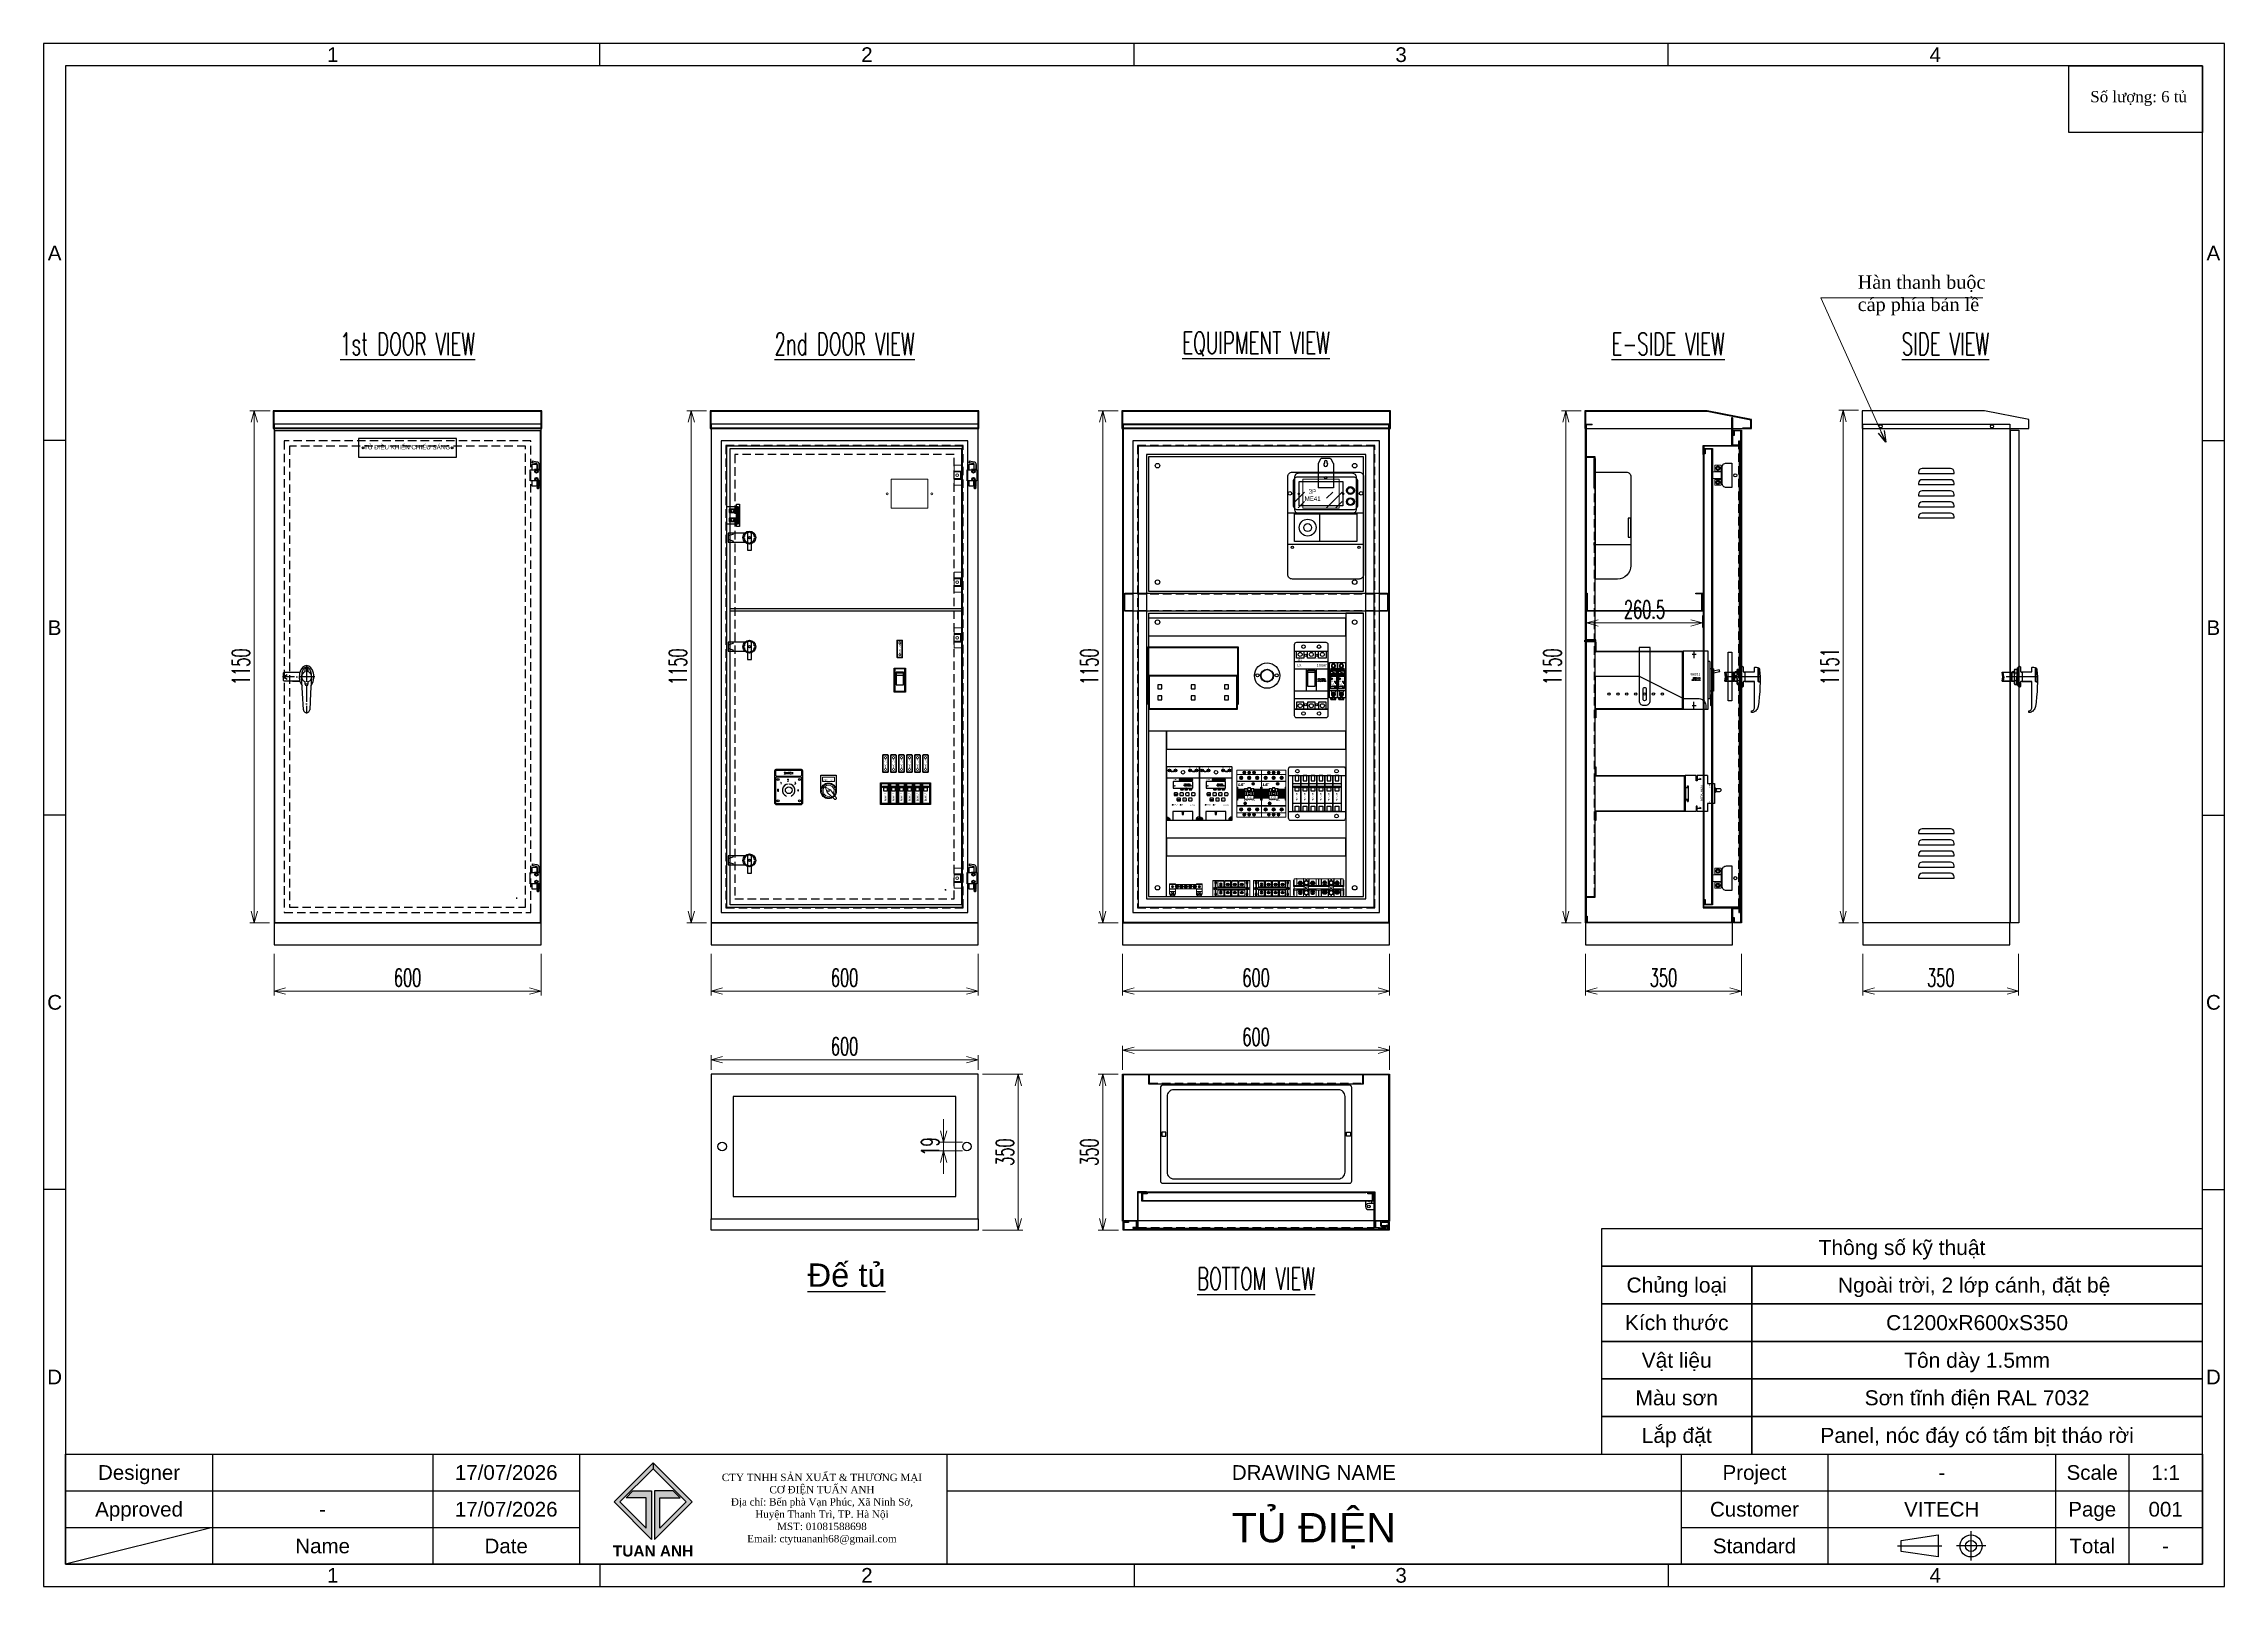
# Model space of a CAD drawing. Header units: millimetres. Extents: x -208796 to -83323, y 30910 to 103951.
# Drawn here: x -102925 to -98024, y 37840 to 41305 of the extents above; entities that cross this region are included whole.
import ezdxf
from ezdxf.enums import TextEntityAlignment as Align

# ---------------------------------------------------------------- set-up
doc = ezdxf.new("R2010")
doc.units = ezdxf.units.MM
doc.header["$LTSCALE"] = 3
doc.set_wipeout_variables(frame=1)
for name, pattern in [('ACAD_ISO04W100', [30, 24, -3, 0, -3]), ('HIDDEN', [9.525, 6.35, -3.175]), ('NEW_LINE159', [0.7, 0.5, -0.2])]:
    doc.linetypes.add(name, pattern=pattern)
for name, color, linetype in [('0 Text 1', 2, 'Continuous'), ('1-EMC-ACESS', 4, 'Continuous'), ('3', 3, 'Continuous'), ('@.DM. NÉT CHÍNH', 7, 'Continuous'), ('@.TEXT', 7, 'Continuous'), ('@.VISIBLE', 7, 'Continuous'), ('centerline', 6, 'ACAD_ISO04W100'), ('dim', 7, 'Continuous'), ('DUT', 7, 'Continuous'), ('EQUIPMENT', 4, 'Continuous'), ('equipments', 2, 'Continuous'), ('hw_Punch', 3, 'Continuous'), ('Layer cho khung tu', 7, 'Continuous'), ('TEXT', 7, 'Continuous')]:
    doc.layers.add(name, color=color, linetype=linetype)
for name, color, linetype, lineweight in [('07', 5, 'Continuous', 5), ('hw_VTP', 7, 'Continuous', 13), ('Line-Continous', 5, 'Continuous', 5), ('Thiet bi', 7, 'Continuous', 9), ('Thin-Hidden', 6, 'HIDDEN', 13)]:
    doc.layers.add(name, color=color, linetype=linetype, lineweight=lineweight)
doc.styles.add('@Arial', font='arial.ttf')
doc.styles.add('Ann_w01', font='romans.shx', dxfattribs={"width": 0.6, "bigfont": 'chineset.shx'})
doc.styles.add('Arial', font='arial.ttf')
doc.styles.add('hw_Block', font='complex.shx', dxfattribs={"width": 0.75})
doc.styles.add('HW_Standard', font='complex.shx', dxfattribs={"width": 0.9})
doc.styles.get("Standard").update_dxf_attribs({"font": 'arial.ttf'})
doc.styles.add('STYLE1', font='', dxfattribs={"height": 20})
doc.styles.add('Tahoma (Input Text)', font='tahoma.ttf')
doc.styles.add('WD_IEC', font='isocp2.shx')
doc.styles.get('STYLE1').set_extended_font_data('.VnTeknicalH')
doc.dimstyles.new('Dim 01_SC20', dxfattribs={"dimscale": 20, "dimtxt": 2, "dimasz": 1.3, "dimexe": 0.5, "dimexo": 0.5, "dimgap": 0.5, "dimtad": 1, "dimdec": 1, "dimzin": 12, "dimdsep": 46, "dimtxsty": 'Ann_w01', "dimblk": 'OPEN30', "dimcen": 1.5, "dimclrd": 6, "dimclre": 6, "dimclrt": 3, "dimadec": 1, "dimazin": 3, "dimtm": 1e-09, "dimtfac": 1, "dimtdec": 1, "dimtix": 1, "dimtmove": 0, "dimatfit": 3, "dimldrblk": 'OPEN30', "dimfxl": 0, "dimtolj": 1, "dimlwd": 20, "dimlwe": 20, "dimarcsym": 0})

# ---------------------------------------------------------------- blocks, each defined once
blk = doc.blocks.new('Standard ISO')
at = {"color": 6}
for p, q in [((-6, 0), (0, 0)), ((6, 0), (2, 0)), ((4, -2), (4, 2))]:
    blk.add_line(p, q, dxfattribs=at)
blk.add_lwpolyline([(-0.5, 1.5), (-0.5, -1.5), (-5.5, -0.75), (-5.5, 0.75), (-0.5, 1.5)])
for radius in [1.5, 0.75]:
    blk.add_circle((4, 0), radius)
blk = doc.blocks.new('A$C4dbb82d6')
at = {"layer": '@.VISIBLE'}
h = blk.add_hatch(color=30, dxfattribs=at)
h.dxf.hatch_style = 1
h.paths.add_polyline_path([(0.21, 4.97), (3.62, 1.56), (3.62, 5.97), (1.92, 5.97), (1.3, 5.35), (3.12, 5.35), (3.12, 2.59), (0.74, 4.97), (3.75, 7.98), (3.75, 8.51)])
h = blk.add_hatch(color=150, dxfattribs=at)
h.dxf.hatch_style = 1
h.paths.add_polyline_path([(6.76, 4.97), (4.37, 2.59), (4.37, 5.35), (6.2, 5.35), (5.58, 5.97), (3.88, 5.97), (3.88, 1.56), (7.29, 4.97), (3.75, 8.51), (3.75, 7.98)])
at = {"layer": '@.VISIBLE', "color": 30}
blk.add_lwpolyline([(3.62, 5.97), (3.62, 1.56), (0.21, 4.97), (3.75, 8.51), (3.75, 7.98), (0.74, 4.97), (3.12, 2.59), (3.12, 5.35), (1.3, 5.35), (1.92, 5.97)], close=True, dxfattribs=at)
at = {"layer": '@.VISIBLE', "color": 150}
blk.add_lwpolyline([(3.88, 5.97), (3.88, 1.56), (7.29, 4.97), (3.75, 8.51), (3.75, 7.98), (6.76, 4.97), (4.37, 2.59), (4.37, 5.35), (6.2, 5.35), (5.58, 5.97)], close=True, dxfattribs=at)
at = {"layer": '@.VISIBLE', "color": 30, "insert": (3.75, 0.51), "char_height": 1, "attachment_point": 5, "style": 'Ann_w01'}
blk.add_mtext_dynamic_manual_height_columns('{\\fArial|b1|i0|c0|p34;\\W1;TUAN ANH}', width=7.5, gutter_width=49.6, heights=[0], dxfattribs=at)
blk = doc.blocks.new('KHUNG BAN VE (Made by Tung)')
at = {"layer": '@.VISIBLE', "color": 8}
for p, q in [((75.75, 207), (75.75, 210)), ((148.5, 207), (148.5, 210)), ((221.25, 207), (221.25, 210)), ((3, 156), (0, 156)), ((294, 156), (297, 156)), ((3, 105), (0, 105)), ((294, 105), (297, 105)), ((3, 54), (0, 54)), ((294, 54), (297, 54)), ((23, 18), (23, 3)), ((53, 18), (53, 3)), ((73, 18), (73, 3)), ((123, 18), (123, 3)), ((223, 18), (223, 3)), ((243, 18), (243, 3)), ((274, 18), (274, 3)), ((284, 18), (284, 3)), ((3, 13), (73, 13)), ((123, 13), (294, 13)), ((3, 8), (73, 8)), ((23, 8), (3, 3)), ((223, 8), (294, 8)), ((75.75, 3), (75.75, 0)), ((148.5, 3), (148.5, 0)), ((221.25, 3), (221.25, 0))]:
    blk.add_line(p, q, dxfattribs=at)
for points in [[(0, 0), (297, 0), (297, 210), (0, 210)], [(3, 3), (294, 3), (294, 207), (3, 207)], [(3, 18), (294, 18), (294, 3), (3, 3)]]:
    blk.add_lwpolyline(points, close=True, dxfattribs=at)
at = {"xscale": 1.5, "yscale": 1.5, "zscale": 1.5}
blk.add_blockref('A$C4dbb82d6', (77.375, 4.041), dxfattribs=at)
blk.add_blockref('Standard ISO', (258.5, 5.5))
at = {"layer": '@.TEXT', "color": 1, "style": 'Arial'}
for s, p in [('1', (39.375, 208.5)), ('2', (112.125, 208.5)), ('3', (184.875, 208.5)), ('4', (257.625, 208.5)), ('A', (1.5, 181.5)), ('A', (295.5, 181.5)), ('B', (1.5, 130.5)), ('B', (295.5, 130.5)), ('C', (1.5, 79.5)), ('C', (295.5, 79.5)), ('D', (1.5, 28.5)), ('D', (295.5, 28.5)), ('17/07/2026', (63, 15.5)), ('17/07/2026', (63, 10.5)), ('1', (39.375, 1.5)), ('2', (112.125, 1.5)), ('3', (184.875, 1.5)), ('4', (257.625, 1.5))]:
    blk.add_text(s, height=2, dxfattribs=at).set_placement(p, align=Align.MIDDLE_CENTER)
at = {"layer": '@.TEXT', "color": 2, "style": 'Arial'}
for s, p in [('Designer', (13, 15.5)), ('DRAWING NAME', (173, 15.5)), ('Project', (233, 15.5)), ('Scale', (279, 15.5)), ('Approved', (13, 10.5)), ('Customer', (233, 10.5)), ('Page', (279, 10.5)), ('Name', (38, 5.5)), ('Date', (63, 5.5)), ('Standard', (233, 5.5)), ('Total', (279, 5.5))]:
    blk.add_text(s, height=2, dxfattribs=at).set_placement(p, align=Align.MIDDLE_CENTER)
at = {"layer": '@.TEXT', "color": 1, "style": 'Arial'}
for tag, height, p in [('DESIGNER_NAME', 2, (38, 15.5)), ('PROJECT_CODE', 2, (258.5, 15.5)), ('SCALE', 2, (289, 15.5)), ('APPROVED_NAME', 2, (38, 10.5)), ('DRAWING_NAME', 4, (173, 8)), ('CUSTOMER_NAME', 2, (258.5, 10.5)), ('PAGE', 2, (289, 10.5)), ('TOTAL', 2, (289, 5.5))]:
    blk.add_attdef(tag, text='', height=height, dxfattribs=at).set_placement(p, align=Align.MIDDLE_CENTER)
at = {"layer": '@.VISIBLE', "color": 30, "insert": (106, 10.5), "char_height": 1, "attachment_point": 5, "style": 'Ann_w01'}
blk.add_mtext_dynamic_manual_height_columns('{\\fTimes New Roman|b0|i0|c0|p18;\\W1;CTY TNHH SẢN XUẤT & THƯƠNG MẠI CƠ ĐIỆN TUẤN ANH\\PĐịa chỉ: Bến phà Vạn Phúc, Xã Ninh Sở, Huyện Thanh Trì, TP. Hà Nội\\PMST: 01081588698\\PEmail: ctytuananh68@gmail.com}', width=28.70976, gutter_width=99.197, heights=[0], dxfattribs=at)
blk = doc.blocks.new('Bảng thông số (Made by Tung)')
at = {"color": 8}
for points in [[(-80, 25), (0, 25), (0, 30), (-80, 30)], [(-80, 20), (-60, 20), (-60, 25), (-80, 25)], [(-60, 20), (0, 20), (0, 25), (-60, 25)], [(-80, 15), (-60, 15), (-60, 20), (-80, 20)], [(-60, 15), (0, 15), (0, 20), (-60, 20)], [(-80, 10), (-60, 10), (-60, 15), (-80, 15)], [(-60, 10), (0, 10), (0, 15), (-60, 15)], [(-80, 5), (-60, 5), (-60, 10), (-80, 10)], [(-60, 5), (0, 5), (0, 10), (-60, 10)], [(-80, 0), (-60, 0), (-60, 5), (-80, 5)], [(-60, 0), (0, 0), (0, 5), (-60, 5)]]:
    blk.add_lwpolyline(points, close=True, dxfattribs=at)
at = {"color": 4, "style": 'Arial'}
for tag, p in [('FORM', (-30, 22.5)), ('SIZE', (-30, 17.5)), ('MATERIAL', (-30, 12.5)), ('PAINTING', (-30, 7.5)), ('ASSEMBLY', (-30, 2.5))]:
    blk.add_attdef(tag, text='', height=2, dxfattribs=at).set_placement(p, align=Align.MIDDLE_CENTER)
at = {"layer": '@.TEXT', "color": 1, "style": 'Arial'}
blk.add_text('Thông số kỹ thuật', height=2, dxfattribs=at).set_placement((-40, 27.5), align=Align.MIDDLE_CENTER)
at = {"layer": '@.TEXT', "color": 2, "style": 'Arial'}
for s, p in [('Chủng loại', (-70, 22.5)), ('Kích thước', (-70, 17.5)), ('Vật liệu', (-70, 12.5)), ('Màu sơn', (-70, 7.5)), ('Lắp đặt', (-70, 2.5))]:
    blk.add_text(s, height=2, dxfattribs=at).set_placement(p, align=Align.MIDDLE_CENTER)
blk = doc.blocks.new('Vis MC LS')
at = {"color": 8, "linetype": 'ByBlock', "lineweight": 9, "ltscale": 0.25}
for points in [[(-2, 0.5), (-2.9, 0.5, 0.040624), (-3, 0, 0.040624), (-2.9, -0.5), (-2, -0.5)], [(1.9, 0.4), (2, 0.5), (2.9, 0.5, 0.010278), (2.9, 0.6), (1.1, 0.6, -0.421433), (0.6, 1.1), (0.6, 2.1), (0, 2.1), (-0.6, 2.1), (-0.6, 1.1, -0.421433), (-1.1, 0.6), (-2.9, 0.6, 0.010278), (-2.9, 0.5), (-2, 0.5), (-1.9, 0.4), (-1.9, 0), (-1.9, -0.4), (-2, -0.5), (-2.9, -0.5, 0.010278), (-2.9, -0.6), (-1.1, -0.6, -0.421433), (-0.6, -1.1), (-0.6, -2.1), (0, -2.1), (0.6, -2.1), (0.6, -1.1, -0.421433), (1.1, -0.6), (2.9, -0.6, 0.010278), (2.9, -0.5), (2, -0.5), (1.9, -0.4), (1.9, 0)], [(1.9, 0), (1.9, 0.4), (0.6, 0.4, -0.396442), (0.4, 0.6), (0.4, 1.9), (-0.4, 1.9), (-0.4, 0.6, -0.396442), (-0.6, 0.4), (-1.9, 0.4), (-1.9, 0), (-1.9, -0.4), (-0.6, -0.4, -0.396442), (-0.4, -0.6), (-0.4, -1.9), (0.4, -1.9), (0.4, -0.6, -0.396442), (0.6, -0.4), (1.9, -0.4)], [(2.9, 0.5), (2, 0.5), (2, -0.5), (2.9, -0.5, 0.040624), (3, 0, 0.040624)]]:
    blk.add_lwpolyline(points, format="xyb", close=True, dxfattribs=at)
for points in [[(-2, 0.5), (-1.9, 0.4), (1.9, -0.4), (2, -0.5), (2, 0.5), (1.9, 0.4), (-1.9, -0.4), (-2, -0.5), (-2, 0.5)], [(-0.6, 2.1), (-0.4, 1.9), (0.4, -1.9), (0.6, -2.1), (-0.6, -2.1), (-0.4, -1.9), (0.4, 1.9), (0.6, 2.1), (-0.6, 2.1)]]:
    blk.add_lwpolyline(points, dxfattribs=at)
for radius in [3.25, 3]:
    blk.add_circle((0, 0), radius, dxfattribs=at)
blk = doc.blocks.new('*U129')
h = blk.add_hatch(color=152)
edge = h.paths.add_edge_path()
edge.add_spline(control_points=[(8.564, 2.4685), (8.9563, 2.4685), (9.1808, 2.3695), (9.1808, 2.1071), (9.1808, 1.9364), (9.0647, 1.7112), (8.9598, 1.6289), (8.7187, 1.4434), (8.5071, 1.4239), (7.3804, 1.4239), (7.3804, 1.4239), (1.9845, 1.4239), (1.9845, 1.4239), (1.9845, 1.4239), (3.0765, 6), (3.0765, 6), (3.0765, 6), (1.2699, 6), (1.2699, 6), (1.1455, 6), (1.099, 5.9656), (1.0613, 5.8181), (1.0613, 5.8181), (0.0442, 1.6058), (0.0442, 1.6058), (-0.1471, 0.7691), (0.2857, 0), (1.2486, 0), (2.2111, 0), (2.7619, 0), (3.5799, 0), (4.1541, 0), (4.8861, 0.4936), (5.2879, 1.0618), (5.3385, 1.1329), (5.4271, 1.146), (5.3916, 0.9943), (5.3208, 0.6944), (5.236, 0.3324), (5.2144, 0.2429), (5.1738, 0.067), (5.266, 0), (5.3495, 0), (5.3495, 0), (7.4326, 0), (8.0953, 0), (10.4251, 0), (11.3139, 1.1151), (11.4147, 2.4436), (11.4656, 3.1179), (10.9845, 3.6322), (9.6483, 3.6322), (9.6483, 3.6322), (8.9865, 3.6322), (8.6221, 3.6322), (8.2547, 3.6322), (7.8802, 3.7638), (7.8802, 4.0914), (7.8802, 4.4268), (8.308, 4.7296), (8.8585, 4.7296), (8.8585, 4.7296), (11.3596, 4.7296), (11.3596, 4.7296), (11.3596, 4.7296), (11.5587, 5.5206), (11.6019, 5.7037), (11.6558, 5.9342), (11.5877, 6), (11.4182, 6), (11.4182, 6), (8.3288, 6), (8.3288, 6), (6.5328, 6), (5.7269, 4.8013), (5.7269, 3.9445), (5.7269, 3.0871), (6.4178, 2.4697), (8.1984, 2.4697), (8.1984, 2.4697), (8.564, 2.4685), (8.564, 2.4685)], knot_values=[0, 0, 0, 0, 1, 1, 1, 2, 2, 2, 3, 3, 3, 4, 4, 4, 5, 5, 5, 6, 6, 6, 7, 7, 7, 8, 8, 8, 9, 9, 9, 10, 10, 10, 11, 11, 11, 12, 12, 12, 13, 13, 13, 14, 14, 14, 15, 15, 15, 16, 16, 16, 17, 17, 17, 18, 18, 18, 19, 19, 19, 20, 20, 20, 21, 21, 21, 22, 22, 22, 23, 23, 23, 24, 24, 24, 25, 25, 25, 26, 26, 26, 27, 27, 27, 27], degree=3, periodic=0)
h = blk.add_hatch(color=10)
edge = h.paths.add_edge_path()
edge.add_spline(control_points=[(10.5597, 6.7227), (10.5597, 6.7227), (15.5292, 6.7227), (15.5292, 6.7227), (15.5292, 6.7227), (12.5227, 5.194), (12.5227, 5.194), (12.5227, 5.194), (12.6282, 5.6846), (12.6608, 5.831), (12.6957, 5.9856), (12.6412, 6.0887), (12.451, 6.1474), (12.2549, 6.2072), (10.5597, 6.7227), (10.5597, 6.7227)], knot_values=[0, 0, 0, 0, 1, 1, 1, 2, 2, 2, 3, 3, 3, 4, 4, 4, 5, 5, 5, 5], degree=3, periodic=0)
at = {"layer": 'Defpoints', "color": 2, "linetype": 'ByBlock', "lineweight": 9}
blk.add_line((5.7544, 3), (5.7544, 3), dxfattribs=at)
blk = doc.blocks.new('*U128')
at = {"color": 150, "linetype": 'ByBlock', "lineweight": 9, "ltscale": 0.5}
blk.add_line((17.3, -4.3), (37.7, -4.3), dxfattribs=at)
at = {"color": 0, "linetype": 'ByBlock', "lineweight": 18, "ltscale": 0.5}
for points in [[(55, -53), (0, -53), (0, 53), (55, 53)], [(0, 43), (55, 43), (55, -43), (0, -43)]]:
    blk.add_lwpolyline(points, close=True, dxfattribs=at)
at = {"color": 0, "linetype": 'ByBlock', "lineweight": 9, "ltscale": 0.5}
for points in [[(0, 27), (55, 27), (55, 28), (0, 28)], [(0, -27), (55, -27), (55, -28), (0, -28)]]:
    blk.add_lwpolyline(points, close=True, dxfattribs=at)
for points in [[(0, 15.3), (1.8, 14), (1.8, 10.1), (1.6, 10.1), (1.6, 9.5), (1.8, 9.5), (1.8, 8.7), (1.6, 8.7), (1.6, 8.1), (1.8, 8.1), (1.8, 7.3), (1.6, 7.3), (1.6, 6.7), (1.8, 6.7), (1.8, 5.9), (1.6, 5.9), (1.6, 5.3), (1.8, 5.3), (1.8, 4.5), (1.6, 4.5), (1.6, 3.9), (1.8, 3.9), (1.8, 3.1), (1.6, 3.1), (1.6, 2.5), (1.8, 2.5), (1.8, 1.7), (1.6, 1.7), (1.6, 1.1), (1.8, 1.1), (1.8, 0.3), (1.6, 0.3), (1.6, 0), (1.6, -0.3), (1.8, -0.3), (1.8, -1.1), (1.6, -1.1), (1.6, -1.7), (1.8, -1.7), (1.8, -2.5), (1.6, -2.5), (1.6, -3.1), (1.8, -3.1), (1.8, -3.9), (1.6, -3.9), (1.6, -4.5), (1.8, -4.5), (1.8, -5.3), (1.6, -5.3), (1.6, -5.9), (1.8, -5.9), (1.8, -6.7), (1.6, -6.7), (1.6, -7.3), (1.8, -7.3), (1.8, -8.1), (1.6, -8.1), (1.6, -8.7), (1.8, -8.7), (1.8, -9.5), (1.6, -9.5), (1.6, -10.1), (1.8, -10.1), (1.8, -14), (0, -15.3)], [(16.3, 10.1), (1.6, 10.1), (1.6, 9.5), (16.3, 9.5), (16.3, 8.7), (1.6, 8.7), (1.6, 8.1), (16.3, 8.1), (16.3, 7.3), (1.6, 7.3), (1.6, 6.7), (16.3, 6.7), (16.3, 5.9), (1.6, 5.9), (1.6, 5.3), (16.3, 5.3), (16.3, 4.5), (1.6, 4.5), (1.6, 3.9), (16.3, 3.9), (16.3, 3.1), (1.6, 3.1), (1.6, 2.5), (16.3, 2.5), (16.3, 1.7), (1.6, 1.7), (1.6, 1.1), (16.3, 1.1), (16.3, 0.3), (1.6, 0.3), (1.6, -0.3), (16.3, -0.3), (16.3, -1.1), (1.6, -1.1), (1.6, -1.7), (16.3, -1.7), (16.3, -2.5), (1.6, -2.5), (1.6, -3.1), (16.3, -3.1), (16.3, -3.9), (1.6, -3.9), (1.6, -4.5), (16.3, -4.5), (16.3, -5.3), (1.6, -5.3), (1.6, -5.9), (16.3, -5.9), (16.3, -6.7), (1.6, -6.7), (1.6, -7.3), (16.3, -7.3), (16.3, -8.1), (1.6, -8.1), (1.6, -8.7), (16.3, -8.7), (16.3, -9.5), (1.6, -9.5), (1.6, -10.1), (16.3, -10.1)], [(38.7, 10.1), (53.4, 10.1), (53.4, 9.5), (38.7, 9.5), (38.7, 8.7), (53.4, 8.7), (53.4, 8.1), (38.7, 8.1), (38.7, 7.3), (53.4, 7.3), (53.4, 6.7), (38.7, 6.7), (38.7, 5.9), (53.4, 5.9), (53.4, 5.3), (38.7, 5.3), (38.7, 4.5), (53.4, 4.5), (53.4, 3.9), (38.7, 3.9), (38.7, 3.1), (53.4, 3.1), (53.4, 2.5), (38.7, 2.5), (38.7, 1.7), (53.4, 1.7), (53.4, 1.1), (38.7, 1.1), (38.7, 0.3), (53.4, 0.3), (53.4, -0.3), (38.7, -0.3), (38.7, -1.1), (53.4, -1.1), (53.4, -1.7), (38.7, -1.7), (38.7, -2.5), (53.4, -2.5), (53.4, -3.1), (38.7, -3.1), (38.7, -3.9), (53.4, -3.9), (53.4, -4.5), (38.7, -4.5), (38.7, -5.3), (53.4, -5.3), (53.4, -5.9), (38.7, -5.9), (38.7, -6.7), (53.4, -6.7), (53.4, -7.3), (38.7, -7.3), (38.7, -8.1), (53.4, -8.1), (53.4, -8.7), (38.7, -8.7), (38.7, -9.5), (53.4, -9.5), (53.4, -10.1), (38.7, -10.1)], [(55, -15.3), (53.2, -14), (53.2, -10.1), (53.4, -10.1), (53.4, -9.5), (53.2, -9.5), (53.2, -8.7), (53.4, -8.7), (53.4, -8.1), (53.2, -8.1), (53.2, -7.3), (53.4, -7.3), (53.4, -6.7), (53.2, -6.7), (53.2, -5.9), (53.4, -5.9), (53.4, -5.3), (53.2, -5.3), (53.2, -4.5), (53.4, -4.5), (53.4, -3.9), (53.2, -3.9), (53.2, -3.1), (53.4, -3.1), (53.4, -2.5), (53.2, -2.5), (53.2, -1.7), (53.4, -1.7), (53.4, -1.1), (53.2, -1.1), (53.2, -0.3), (53.4, -0.3), (53.4, 0), (53.4, 0.3), (53.2, 0.3), (53.2, 1.1), (53.4, 1.1), (53.4, 1.7), (53.2, 1.7), (53.2, 2.5), (53.4, 2.5), (53.4, 3.1), (53.2, 3.1), (53.2, 3.9), (53.4, 3.9), (53.4, 4.5), (53.2, 4.5), (53.2, 5.3), (53.4, 5.3), (53.4, 5.9), (53.2, 5.9), (53.2, 6.7), (53.4, 6.7), (53.4, 7.3), (53.2, 7.3), (53.2, 8.1), (53.4, 8.1), (53.4, 8.7), (53.2, 8.7), (53.2, 9.5), (53.4, 9.5), (53.4, 10.1), (53.2, 10.1), (53.2, 14), (55, 15.3)]]:
    blk.add_lwpolyline(points, dxfattribs=at)
at = {"color": 150, "linetype": 'ByBlock', "lineweight": 9, "ltscale": 0.5}
for points in [[(23, 6.4), (23, 11.7), (17.3, 11.7), (17.3, -12.2), (37.7, -12.2), (37.7, 11.7), (32, 11.7), (32, 6.4)], [(21.6, -4), (25.2, -4), (25.2, 4), (21.6, 4)], [(33.4, -4), (33.4, 4), (29.8, 4), (29.8, -4)]]:
    blk.add_lwpolyline(points, close=True, dxfattribs=at)
blk.add_lwpolyline([(18.6, 11.7), (18.6, 5.5, 0.414214), (19.1, 5), (20.1, 5), (20.1, -4.3), (34.9, -4.3), (34.9, 5), (35.8, 5, 0.414214), (36.3, 5.5), (36.3, 11.7)], format="xyb", dxfattribs=at)
for points in [[(21.1, -4.3), (21.1, 4.3), (33.9, 4.3), (33.9, -4.3)], [(22.5, 11.7), (22.5, 4.3), (22.5, 5.5), (32.5, 5.5), (32.5, 4.3), (32.5, 11.7)], [(30.2, 12.5), (30.2, 13.9), (24.8, 13.9), (24.8, 12.5), (30.2, 12.5), (30.2, 7.3), (24.8, 7.3), (24.8, 12.5), (30.2, 12.5)], [(26.3, 4.3), (26.3, 2), (28.7, 2), (28.7, 4.3)], [(26.7, 4.3), (26.7, 2.4), (28.3, 2.4), (28.3, 4.3)], [(26.3, -4.3), (26.3, -2), (28.7, -2), (28.7, -4.3)], [(28.3, -4.3), (28.3, -2.4), (26.7, -2.4), (26.7, -4.3)]]:
    blk.add_lwpolyline(points, dxfattribs=at)
at = {"color": 0, "linetype": 'ByBlock', "lineweight": 9, "ltscale": 0.5, "xscale": -1}
for p in [(16.6, 47.2), (27.5, 47.2), (38.4, 47.2)]:
    blk.add_blockref('Vis MC LS', p, dxfattribs=at)
at = {"color": 0, "linetype": 'ByBlock', "lineweight": 9, "ltscale": 0.5}
for name, p in [('*U129', (3, 17)), ('Vis MC LS', (36.5, 22))]:
    blk.add_blockref(name, p, dxfattribs=at)
at = {"color": 0, "linetype": 'ByBlock', "lineweight": 9, "ltscale": 0.5, "xscale": 1.184615384615384, "yscale": 1.184615384615384, "zscale": 1.184615384615384}
for p in [(9.5, 35.5), (27.5, 35.5), (45.5, 35.5), (9.5, -35.5), (27.5, -35.5), (45.5, -35.5)]:
    blk.add_blockref('Vis MC LS', p, dxfattribs=at)
at = {"color": 0, "linetype": 'ByBlock', "lineweight": 9, "ltscale": 0.5, "rotation": 180}
for p in [(16.6, -47.2), (18.5, -22), (27.5, -47.2), (38.4, -47.2)]:
    blk.add_blockref('Vis MC LS', p, dxfattribs=at)
at = {"color": 8, "linetype": 'ByBlock', "lineweight": 9, "ltscale": 0.5, "style": 'WD_IEC', "width": 0.75}
blk.add_text('MC 63AF/3P Series', height=2.5, dxfattribs=at).set_placement((28, -15.2), align=Align.MIDDLE_CENTER)
at = {"color": 1, "linetype": 'ByBlock', "lineweight": -2, "ltscale": 0.5, "style": 'WD_IEC', "width": 0.5, "flags": 12}
blk.add_attdef('TYPE', text='', height=5, dxfattribs=at).set_placement((27.5, -8.2), align=Align.MIDDLE_CENTER)
blk = doc.blocks.new('*U127')
for points in [[(-8.986, 0), (-8.986, 79.4816), (8.986, 79.4816), (8.986, 0), (-8.986, 0)], [(-8.986, 62.3702), (-7.1177, 62.3702)], [(-8.986, 55.789), (-7.1177, 55.789)], [(-7.1381, 60.1427), (-7.1381, 62.1677), (-7.1381, 62.1677), (-7.1369, 62.2181), (-7.1333, 62.268), (-7.1273, 62.3175), (-7.1186, 62.3663), (-7.1078, 62.4148), (-7.0945, 62.4624), (-7.079, 62.5093), (-7.0611, 62.5553), (-7.0412, 62.6006), (-7.019, 62.6447), (-6.9947, 62.6879), (-6.9681, 62.7296), (-6.9397, 62.7703), (-6.909, 62.8096), (-6.8764, 62.8475), (-6.8416, 62.8837), (-6.8416, 62.8837), (-6.8054, 62.9185), (-6.7675, 62.9511), (-6.7282, 62.9818), (-6.6875, 63.0102), (-6.6458, 63.0368), (-6.6026, 63.0611), (-6.5585, 63.0833), (-6.5132, 63.1032), (-6.4672, 63.1211), (-6.4203, 63.1366), (-6.3727, 63.1499), (-6.3242, 63.1607), (-6.2754, 63.1694), (-6.2259, 63.1754), (-6.176, 63.179), (-6.1256, 63.1802), (-5.3156, 63.1802), (5.3157, 63.1802), (6.1257, 63.1802), (6.1257, 63.1802), (6.1758, 63.179), (6.2257, 63.1754), (6.2751, 63.1694), (6.324, 63.1607), (6.3722, 63.1499), (6.4199, 63.1366), (6.4668, 63.1211), (6.513, 63.1032), (6.5581, 63.0833), (6.6022, 63.0611), (6.6452, 63.0368), (6.6872, 63.0102), (6.7277, 62.9818), (6.7672, 62.9511), (6.8051, 62.9185), (6.8416, 62.8837), (6.8416, 62.8837), (6.8761, 62.8475), (6.9087, 62.8096), (6.9392, 62.7703), (6.9679, 62.7296), (6.9943, 62.6879), (7.0187, 62.6447), (7.0409, 62.6006), (7.061, 62.5553), (7.0787, 62.5093), (7.0943, 62.4624), (7.1075, 62.4148), (7.1185, 62.3663), (7.1269, 62.3175), (7.1332, 62.268), (7.1368, 62.2181), (7.1382, 62.1677), (7.1382, 60.1427)], [(-7.1381, 61.1552), (7.1382, 61.1552)], [(-7.1381, 60.1427), (7.1382, 60.1427)], [(-7.1381, 53.8652), (-7.1381, 60.1427)], [(-7.1381, 51.8402), (-7.1381, 53.8652)], [(7.1382, 53.8652), (-7.1381, 53.8652)], [(7.1382, 52.8527), (-7.1381, 52.8527)], [(-7.1381, 51.8402), (-7.1381, 51.8402), (-7.1369, 51.7901), (-7.1333, 51.7402), (-7.1273, 51.6908), (-7.1186, 51.6419), (-7.1078, 51.5937), (-7.0945, 51.546), (-7.079, 51.4991), (-7.0611, 51.4528), (-7.0412, 51.4077), (-7.019, 51.3636), (-6.9947, 51.3206), (-6.9681, 51.2786), (-6.9397, 51.2381), (-6.909, 51.1986), (-6.8764, 51.1607), (-6.8416, 51.1242), (-6.8416, 51.1242), (-6.8054, 51.0897), (-6.7675, 51.0571), (-6.7282, 51.0266), (-6.6875, 50.9979), (-6.6458, 50.9715), (-6.6026, 50.9471), (-6.5585, 50.9249), (-6.5132, 50.9048), (-6.4672, 50.8871), (-6.4203, 50.8716), (-6.3727, 50.8584), (-6.3242, 50.8474), (-6.2754, 50.839), (-6.2259, 50.8327), (-6.176, 50.8291), (-6.1256, 50.8277)], [(-7.1381, 51.8402), (-7.1381, 20.4526)], [(7.1382, 53.8652), (7.1382, 51.8402), (7.1382, 51.8402), (7.1368, 51.7901), (7.1332, 51.7402), (7.1269, 51.6908), (7.1185, 51.6419), (7.1075, 51.5937), (7.0943, 51.546), (7.0787, 51.4991), (7.061, 51.4528), (7.0409, 51.4077), (7.0187, 51.3636), (6.9943, 51.3206), (6.9679, 51.2786), (6.9392, 51.2381), (6.9087, 51.1986), (6.8761, 51.1607), (6.8416, 51.1242), (6.8416, 51.1242), (6.8051, 51.0897), (6.7672, 51.0571), (6.7277, 51.0266), (6.6872, 50.9979), (6.6452, 50.9715), (6.6022, 50.9471), (6.5581, 50.9249), (6.513, 50.9048), (6.4668, 50.8871), (6.4199, 50.8716), (6.3722, 50.8584), (6.324, 50.8474), (6.2751, 50.839), (6.2257, 50.8327), (6.1758, 50.8291), (6.1257, 50.8277), (-6.1256, 50.8277)], [(-5.3156, 63.1802), (-5.3156, 66.4202)], [(-5.3156, 66.4202), (5.3157, 66.4202)], [(4.5563, 71.7865), (4.5563, 71.7865), (4.5327, 72.2525), (4.4637, 72.7049), (4.3513, 73.1416), (4.1982, 73.5601), (4.0062, 73.9585), (3.778, 74.3341), (3.5156, 74.6849), (3.2217, 75.0084), (2.898, 75.3026), (2.5473, 75.5649), (2.1716, 75.7931), (1.7734, 75.9849), (1.3547, 76.1382), (0.9182, 76.2504), (0.4657, 76.3194), (0, 76.3428), (0, 76.3428), (-0.466, 76.3194), (-0.9184, 76.2504), (-1.3551, 76.1382), (-1.7736, 75.9849), (-2.172, 75.7931), (-2.5476, 75.5649), (-2.8984, 75.3026), (-3.2218, 75.0084), (-3.516, 74.685), (-3.7783, 74.3342), (-4.0065, 73.9586), (-4.1983, 73.5602), (-4.3516, 73.1417), (-4.4638, 72.705), (-4.5329, 72.2526), (-4.5563, 71.7866), (-4.5563, 71.7866), (-4.5329, 71.3209), (-4.4639, 70.8684), (-4.3517, 70.4319), (-4.1984, 70.0132), (-4.0066, 69.615), (-3.7784, 69.2393), (-3.5161, 68.8886), (-3.2219, 68.5649), (-2.8984, 68.271), (-2.5476, 68.0086), (-2.172, 67.7804), (-1.7736, 67.5884), (-1.3551, 67.4353), (-0.9184, 67.3229), (-0.466, 67.2539), (0, 67.2303), (0, 67.2303), (0.4657, 67.2539), (0.9181, 67.3229), (1.3547, 67.4353), (1.7734, 67.5884), (2.1716, 67.7804), (2.5473, 68.0086), (2.898, 68.2709), (3.2217, 68.5648), (3.5156, 68.8885), (3.778, 69.2392), (4.0062, 69.6149), (4.1982, 70.0131), (4.3513, 70.4318), (4.4637, 70.8683), (4.5327, 71.3208), (4.5563, 71.7865)], [(3.8728, 71.7865), (3.8728, 71.7865), (3.8527, 72.1826), (3.7941, 72.5671), (3.6986, 72.9383), (3.5684, 73.2941), (3.4052, 73.6328), (3.2113, 73.952), (2.9883, 74.2502), (2.7384, 74.5251), (2.4633, 74.7751), (2.1651, 74.998), (1.8458, 75.1921), (1.5074, 75.3551), (1.1515, 75.4854), (0.7804, 75.5808), (0.3958, 75.6395), (0, 75.6594), (0, 75.6594), (-0.3961, 75.6395), (-0.7806, 75.5808), (-1.1518, 75.4854), (-1.5076, 75.3551), (-1.8463, 75.1921), (-2.1655, 74.998), (-2.4637, 74.7751), (-2.7386, 74.5251), (-2.9886, 74.2502), (-3.2115, 73.952), (-3.4056, 73.6328), (-3.5686, 73.2941), (-3.6989, 72.9383), (-3.7943, 72.5671), (-3.8529, 72.1826), (-3.8728, 71.7865), (-3.8728, 71.7865), (-3.8529, 71.3907), (-3.7943, 71.0061), (-3.6989, 70.635), (-3.5686, 70.2791), (-3.4056, 69.9407), (-3.2115, 69.6214), (-2.9886, 69.3232), (-2.7386, 69.0481), (-2.4637, 68.7982), (-2.1655, 68.5752), (-1.8463, 68.3813), (-1.5076, 68.2181), (-1.1518, 68.0879), (-0.7806, 67.9924), (-0.3961, 67.9338), (0, 67.9137), (0, 67.9137), (0.3958, 67.9338), (0.7804, 67.9924), (1.1515, 68.0879), (1.5074, 68.2181), (1.8458, 68.3813), (2.1651, 68.5752), (2.4633, 68.7982), (2.7384, 69.0481), (2.9883, 69.3232), (3.2113, 69.6214), (3.4052, 69.9407), (3.5684, 70.2791), (3.6986, 70.635), (3.7941, 71.0061), (3.8527, 71.3907), (3.8728, 71.7865)], [(3.4172, 71.7865), (3.4172, 71.7865), (3.3995, 72.1361), (3.3476, 72.4754), (3.2633, 72.8029), (3.1486, 73.1168), (3.0046, 73.4156), (2.8335, 73.6973), (2.6368, 73.9604), (2.4163, 74.2029), (2.1736, 74.4236), (1.9105, 74.6202), (1.6286, 74.7914), (1.33, 74.9352), (1.016, 75.0502), (0.6886, 75.1343), (0.3493, 75.1862), (0, 75.2037), (0, 75.2037), (-0.3496, 75.1862), (-0.6889, 75.1343), (-1.0164, 75.0502), (-1.3303, 74.9352), (-1.6291, 74.7914), (-1.9108, 74.6202), (-2.1739, 74.4236), (-2.4164, 74.2029), (-2.6371, 73.9604), (-2.8337, 73.6973), (-3.0049, 73.4156), (-3.1487, 73.1168), (-3.2637, 72.8029), (-3.3478, 72.4754), (-3.3997, 72.1361), (-3.4172, 71.7865), (-3.4172, 71.7865), (-3.3997, 71.4372), (-3.3478, 71.0979), (-3.2637, 70.7705), (-3.1487, 70.4565), (-3.0049, 70.1579), (-2.8337, 69.8761), (-2.6371, 69.613), (-2.4164, 69.3703), (-2.1739, 69.1498), (-1.9108, 68.9531), (-1.6291, 68.782), (-1.3303, 68.638), (-1.0164, 68.5233), (-0.6889, 68.439), (-0.3496, 68.3871), (0, 68.3694), (0, 68.3694), (0.3493, 68.3871), (0.6886, 68.439), (1.016, 68.5233), (1.33, 68.638), (1.6286, 68.782), (1.9105, 68.9531), (2.1736, 69.1498), (2.4163, 69.3703), (2.6368, 69.613), (2.8335, 69.8761), (3.0046, 70.1579), (3.1486, 70.4565), (3.2633, 70.7705), (3.3476, 71.0979), (3.3995, 71.4372), (3.4172, 71.7865)], [(5.3157, 66.4202), (5.3157, 63.1802)], [(7.1177, 62.3702), (8.986, 62.3702)], [(7.1177, 55.789), (8.986, 55.789)], [(7.1382, 60.1427), (7.1382, 53.8652)], [(7.1382, 51.8402), (7.1382, 20.4526)], [(-8.986, 16.7063), (8.986, 16.7063)], [(7.1382, 47.7902), (-7.1381, 47.7902)], [(7.1382, 20.4526), (-7.1381, 20.4526)], [(-6.1509, 0), (-6.1509, -3.2401), (-6.1509, -3.2401), (-6.1497, -3.2902), (-6.1461, -3.3401), (-6.1401, -3.3895), (-6.1314, -3.4384), (-6.1206, -3.4866), (-6.1073, -3.5343), (-6.0918, -3.5812), (-6.0739, -3.6274), (-6.054, -3.6725), (-6.0318, -3.7166), (-6.0075, -3.7596), (-5.9809, -3.8016), (-5.9525, -3.8421), (-5.9218, -3.8816), (-5.8892, -3.9195), (-5.8544, -3.956), (-5.8544, -3.956), (-5.8182, -3.9905), (-5.7803, -4.0231), (-5.741, -4.0536), (-5.7003, -4.0823), (-5.6586, -4.1087), (-5.6154, -4.1331), (-5.5713, -4.1553), (-5.526, -4.1754), (-5.48, -4.1931), (-5.4331, -4.2087), (-5.3855, -4.2219), (-5.337, -4.2329), (-5.2882, -4.2413), (-5.2387, -4.2476), (-5.1888, -4.2512), (-5.1384, -4.2526), (4.6828, -4.2526), (4.6828, -4.2526), (4.7329, -4.2512), (4.7828, -4.2476), (4.8322, -4.2413), (4.8812, -4.2329), (4.9294, -4.2219), (4.9771, -4.2087), (5.024, -4.1931), (5.0702, -4.1754), (5.1153, -4.1553), (5.1594, -4.1331), (5.2024, -4.1087), (5.2444, -4.0823), (5.2849, -4.0536), (5.3244, -4.0231), (5.3623, -3.9905), (5.3988, -3.956), (5.3988, -3.956), (5.4333, -3.9195), (5.4659, -3.8816), (5.4964, -3.8421), (5.5251, -3.8016), (5.5515, -3.7596), (5.5759, -3.7166), (5.5981, -3.6725), (5.6182, -3.6274), (5.6359, -3.5812), (5.6514, -3.5343), (5.6646, -3.4866), (5.6756, -3.4384), (5.684, -3.3895), (5.6903, -3.3401), (5.6939, -3.2902), (5.6953, -3.2401), (5.6953, 0)], [(-5.7689, 26.1314), (5.0953, 26.1314)], [(-5.3156, 16.7063), (-5.3156, 13.0613)], [(-5.3156, 13.0613), (5.3157, 13.0613)], [(-4.6322, 0), (-4.6322, -2.2276), (-4.6322, -2.2276), (-4.6316, -2.2525), (-4.6298, -2.2775), (-4.6268, -2.3022), (-4.6225, -2.3267), (-4.6171, -2.3508), (-4.6105, -2.3746), (-4.6027, -2.3981), (-4.5937, -2.4212), (-4.5838, -2.4437), (-4.5727, -2.4658), (-4.5607, -2.4873), (-4.5473, -2.5083), (-4.5331, -2.5284), (-4.5177, -2.5482), (-4.5014, -2.5671), (-4.4839, -2.5855), (-4.4839, -2.5855), (-4.4658, -2.6027), (-4.4469, -2.619), (-4.4273, -2.6342), (-4.4069, -2.6486), (-4.3861, -2.6618), (-4.3645, -2.674), (-4.3425, -2.6851), (-4.3198, -2.6952), (-4.2969, -2.704), (-4.2734, -2.7118), (-4.2496, -2.7184), (-4.2253, -2.7239), (-4.2009, -2.7281), (-4.1761, -2.7312), (-4.1511, -2.733), (-4.1259, -2.7338), (-1.5417, -2.7338)], [(4.5563, 7.695), (4.5563, 7.695), (4.5327, 8.161), (4.4637, 8.6134), (4.3513, 9.0501), (4.1982, 9.4686), (4.0062, 9.867), (3.778, 10.2426), (3.5156, 10.5934), (3.2217, 10.9169), (2.898, 11.2111), (2.5473, 11.4734), (2.1716, 11.7016), (1.7734, 11.8934), (1.3547, 12.0467), (0.9182, 12.1589), (0.4657, 12.2279), (0, 12.2513), (0, 12.2513), (-0.466, 12.2279), (-0.9184, 12.1589), (-1.3551, 12.0467), (-1.7736, 11.8934), (-2.172, 11.7016), (-2.5476, 11.4734), (-2.8984, 11.2111), (-3.2218, 10.9169), (-3.516, 10.5934), (-3.7783, 10.2426), (-4.0065, 9.867), (-4.1983, 9.4686), (-4.3516, 9.0501), (-4.4638, 8.6134), (-4.5329, 8.161), (-4.5563, 7.695), (-4.5563, 7.695), (-4.5329, 7.2293), (-4.4639, 6.7769), (-4.3517, 6.3404), (-4.1984, 5.9217), (-4.0066, 5.5235), (-3.7784, 5.1478), (-3.5161, 4.7971), (-3.2219, 4.4734), (-2.8984, 4.1795), (-2.5476, 3.9171), (-2.172, 3.6889), (-1.7736, 3.4969), (-1.3551, 3.3438), (-0.9184, 3.2314), (-0.466, 3.1624), (0, 3.1387), (0, 3.1387), (0.4657, 3.1623), (0.9181, 3.2313), (1.3547, 3.3437), (1.7734, 3.4968), (2.1716, 3.6888), (2.5473, 3.917), (2.898, 4.1794), (3.2217, 4.4733), (3.5156, 4.797), (3.778, 5.1477), (4.0062, 5.5234), (4.1982, 5.9216), (4.3513, 6.3403), (4.4637, 6.7768), (4.5327, 7.2293), (4.5563, 7.695)], [(3.8728, 7.695), (3.8728, 7.695), (3.8527, 8.0911), (3.7941, 8.4756), (3.6986, 8.8468), (3.5684, 9.2026), (3.4052, 9.5413), (3.2113, 9.8605), (2.9883, 10.1587), (2.7384, 10.4336), (2.4633, 10.6836), (2.1651, 10.9065), (1.8458, 11.1006), (1.5074, 11.2636), (1.1515, 11.3939), (0.7804, 11.4893), (0.3958, 11.5479), (0, 11.5678), (0, 11.5678), (-0.3961, 11.5479), (-0.7806, 11.4893), (-1.1518, 11.3939), (-1.5076, 11.2636), (-1.8463, 11.1006), (-2.1655, 10.9065), (-2.4637, 10.6836), (-2.7386, 10.4336), (-2.9886, 10.1587), (-3.2115, 9.8605), (-3.4056, 9.5413), (-3.5686, 9.2026), (-3.6989, 8.8468), (-3.7943, 8.4756), (-3.8529, 8.0911), (-3.8728, 7.695), (-3.8728, 7.695), (-3.8529, 7.2992), (-3.7943, 6.9146), (-3.6989, 6.5435), (-3.5686, 6.1876), (-3.4056, 5.8492), (-3.2115, 5.5299), (-2.9886, 5.2317), (-2.7386, 4.9566), (-2.4637, 4.7067), (-2.1655, 4.4837), (-1.8463, 4.2898), (-1.5076, 4.1266), (-1.1518, 3.9964), (-0.7806, 3.9009), (-0.3961, 3.8423), (0, 3.8222), (0, 3.8222), (0.3958, 3.8423), (0.7804, 3.9009), (1.1515, 3.9964), (1.5074, 4.1266), (1.8458, 4.2898), (2.1651, 4.4837), (2.4633, 4.7067), (2.7384, 4.9566), (2.9883, 5.2317), (3.2113, 5.5299), (3.4052, 5.8492), (3.5684, 6.1876), (3.6986, 6.5435), (3.7941, 6.9146), (3.8527, 7.2992), (3.8728, 7.695)], [(3.4172, 7.695), (3.4172, 7.695), (3.3995, 8.0446), (3.3476, 8.3839), (3.2633, 8.7114), (3.1486, 9.0253), (3.0046, 9.3241), (2.8335, 9.6058), (2.6368, 9.8689), (2.4163, 10.1114), (2.1736, 10.3321), (1.9105, 10.5287), (1.6286, 10.6999), (1.33, 10.8437), (1.016, 10.9587), (0.6886, 11.0428), (0.3493, 11.0947), (0, 11.1122), (0, 11.1122), (-0.3496, 11.0947), (-0.6889, 11.0428), (-1.0164, 10.9587), (-1.3303, 10.8437), (-1.6291, 10.6999), (-1.9108, 10.5287), (-2.1739, 10.3321), (-2.4164, 10.1114), (-2.6371, 9.8689), (-2.8337, 9.6058), (-3.0049, 9.3241), (-3.1487, 9.0253), (-3.2637, 8.7114), (-3.3478, 8.3839), (-3.3997, 8.0446), (-3.4172, 7.695), (-3.4172, 7.695), (-3.3997, 7.3457), (-3.3478, 7.0064), (-3.2637, 6.679), (-3.1487, 6.365), (-3.0049, 6.0664), (-2.8337, 5.7845), (-2.6371, 5.5214), (-2.4164, 5.2787), (-2.1739, 5.0582), (-1.9108, 4.8615), (-1.6291, 4.6904), (-1.3303, 4.5464), (-1.0164, 4.4317), (-0.6889, 4.3474), (-0.3496, 4.2955), (0, 4.2778), (0, 4.2778), (0.3493, 4.2955), (0.6886, 4.3474), (1.016, 4.4317), (1.33, 4.5464), (1.6286, 4.6904), (1.9105, 4.8615), (2.1736, 5.0582), (2.4163, 5.2787), (2.6368, 5.5214), (2.8335, 5.7845), (3.0046, 6.0664), (3.1486, 6.365), (3.2633, 6.679), (3.3476, 7.0064), (3.3995, 7.3457), (3.4172, 7.695)], [(-3.3635, 8.2986), (-0.7856, 8.2986)], [(-0.7856, 7.0914), (-3.3635, 7.0914)], [(-1.2341, 8.0572), (-1.2341, 8.0572), (-1.2472, 8.0569), (-1.2601, 8.056), (-1.273, 8.0545), (-1.2856, 8.0522), (-1.2982, 8.0495), (-1.3105, 8.046), (-1.3227, 8.0421), (-1.3346, 8.0373), (-1.3464, 8.0322), (-1.3579, 8.0265), (-1.3691, 8.0202), (-1.3798, 8.0132), (-1.3904, 8.0059), (-1.4005, 7.9978), (-1.4103, 7.9894), (-1.4196, 7.9803), (-1.4196, 7.9803), (-1.4287, 7.971), (-1.4371, 7.9612), (-1.4452, 7.9511), (-1.4525, 7.9405), (-1.4595, 7.9298), (-1.4658, 7.9186), (-1.4715, 7.9071), (-1.4766, 7.8953), (-1.4814, 7.8834), (-1.4853, 7.8712), (-1.4888, 7.8589), (-1.4915, 7.8463), (-1.4938, 7.8337), (-1.4953, 7.8208), (-1.4962, 7.8079), (-1.4965, 7.7948)], [(-1.4965, 7.5953), (-1.4965, 7.7948)], [(-1.4965, 7.5953), (-1.4965, 7.5953), (-1.4962, 7.5824), (-1.4953, 7.5694), (-1.4938, 7.5567), (-1.4915, 7.5439), (-1.4888, 7.5315), (-1.4853, 7.5191), (-1.4814, 7.507), (-1.4766, 7.4949), (-1.4715, 7.4833), (-1.4658, 7.4718), (-1.4595, 7.4607), (-1.4525, 7.4497), (-1.4452, 7.4393), (-1.4371, 7.429), (-1.4287, 7.4192), (-1.4196, 7.4097), (-1.4196, 7.4097), (-1.4103, 7.4008), (-1.4005, 7.3924), (-1.3904, 7.3845), (-1.3798, 7.377), (-1.3691, 7.3702), (-1.3579, 7.3639), (-1.3464, 7.3582), (-1.3346, 7.3529), (-1.3227, 7.3484), (-1.3105, 7.3444), (-1.2982, 7.3411), (-1.2856, 7.3381), (-1.273, 7.336), (-1.2601, 7.3343), (-1.2472, 7.3334), (-1.2341, 7.3329)], [(-1.4223, 9.1177), (-0.6034, 8.2986)], [(-1.4223, 6.2724), (-0.6034, 7.0914)], [(-1.2341, 8.0572), (-1.1493, 8.0572)], [(-1.1493, 7.3329), (-1.2341, 7.3329)], [(-1.1493, 8.0572), (-1.1493, 8.0572), (-1.069, 8.0614), (-0.9908, 8.0733), (-0.9154, 8.0928), (-0.8429, 8.1192), (-0.7742, 8.1524), (-0.7092, 8.1918), (-0.6487, 8.2372), (-0.5926, 8.2879), (-0.5419, 8.3439), (-0.4966, 8.4044), (-0.4572, 8.4694), (-0.424, 8.5381), (-0.3976, 8.6106), (-0.3781, 8.686), (-0.3662, 8.7642), (-0.362, 8.8445)], [(-0.362, 6.5455), (-0.362, 6.5455), (-0.3631, 6.5847), (-0.3659, 6.6235), (-0.3707, 6.6621), (-0.3773, 6.7), (-0.386, 6.7377), (-0.3962, 6.7747), (-0.4082, 6.8112), (-0.422, 6.8469), (-0.4376, 6.8821), (-0.4549, 6.9164), (-0.4738, 6.9499), (-0.4944, 6.9824), (-0.5167, 7.0141), (-0.5404, 7.0446), (-0.5658, 7.0741), (-0.5926, 7.1023), (-0.5926, 7.1023), (-0.621, 7.1294), (-0.6504, 7.1547), (-0.681, 7.1786), (-0.7126, 7.2007), (-0.7453, 7.2214), (-0.7787, 7.2403), (-0.8131, 7.2576), (-0.8481, 7.273), (-0.8841, 7.287), (-0.9205, 7.299), (-0.9576, 7.3093), (-0.9951, 7.3177), (-1.0332, 7.3244), (-1.0716, 7.3292), (-1.1104, 7.332), (-1.1493, 7.3329)], [(-0.7856, 8.2986), (-0.7856, 8.2986), (-0.7671, 8.2997), (-0.7491, 8.3024), (-0.7317, 8.3069), (-0.7148, 8.313), (-0.699, 8.3208), (-0.6839, 8.3299), (-0.6699, 8.3404), (-0.6568, 8.352), (-0.6452, 8.3651), (-0.6347, 8.3791), (-0.6256, 8.3942), (-0.6178, 8.41), (-0.6117, 8.4269), (-0.6071, 8.4443), (-0.6044, 8.4624), (-0.6033, 8.4809)], [(-0.6033, 6.9092), (-0.6033, 6.9092), (-0.6036, 6.9183), (-0.6042, 6.9273), (-0.6054, 6.9363), (-0.6069, 6.945), (-0.609, 6.9538), (-0.6113, 6.9624), (-0.6141, 6.9708), (-0.6172, 6.979), (-0.6209, 6.9872), (-0.6249, 6.9952), (-0.6293, 7.003), (-0.634, 7.0104), (-0.6392, 7.0178), (-0.6447, 7.0248), (-0.6506, 7.0316), (-0.6567, 7.038), (-0.6567, 7.038), (-0.6634, 7.0444), (-0.6702, 7.0502), (-0.6773, 7.0558), (-0.6846, 7.0609), (-0.6923, 7.0658), (-0.7, 7.0701), (-0.708, 7.0742), (-0.7159, 7.0776), (-0.7243, 7.0809), (-0.7327, 7.0837), (-0.7414, 7.0861), (-0.75, 7.0879), (-0.759, 7.0896), (-0.7678, 7.0906), (-0.7768, 7.0913), (-0.7856, 7.0914)], [(-0.6033, 10.4528), (-0.6033, 8.4809)], [(-0.6033, 10.4528), (0.6033, 10.4528)], [(-0.6033, 4.9372), (-0.6033, 6.9092)], [(-0.6033, 4.9372), (0.6033, 4.9372)], [(-0.4266, 7.2682), (0.4267, 8.1218)], [(-0.4266, 8.1218), (0.4267, 7.2682)], [(-0.0995, 9.1916), (-0.0995, 9.1916), (-0.1126, 9.1913), (-0.1255, 9.1904), (-0.1384, 9.1889), (-0.151, 9.1866), (-0.1636, 9.1839), (-0.1759, 9.1804), (-0.1881, 9.1765), (-0.2, 9.1717), (-0.2118, 9.1666), (-0.2233, 9.1609), (-0.2345, 9.1546), (-0.2452, 9.1476), (-0.2558, 9.1404), (-0.2659, 9.1323), (-0.2758, 9.1239), (-0.2851, 9.1147), (-0.2851, 9.1147), (-0.2942, 9.1054), (-0.3026, 9.0956), (-0.3107, 9.0855), (-0.318, 9.0749), (-0.325, 9.0642), (-0.3313, 9.053), (-0.337, 9.0415), (-0.3421, 9.0297), (-0.3469, 9.0178), (-0.3508, 9.0056), (-0.3543, 8.9933), (-0.357, 8.9807), (-0.3593, 8.9681), (-0.3608, 8.9552), (-0.3617, 8.9423), (-0.362, 8.9292)], [(-0.362, 8.8445), (-0.362, 8.9292)], [(-0.362, 6.4609), (-0.362, 6.5455)], [(-0.362, 6.4609), (-0.362, 6.4609), (-0.3617, 6.448), (-0.3608, 6.4351), (-0.3593, 6.4224), (-0.357, 6.4096), (-0.3543, 6.3972), (-0.3508, 6.3848), (-0.3469, 6.3727), (-0.3421, 6.3606), (-0.337, 6.349), (-0.3313, 6.3375), (-0.325, 6.3264), (-0.318, 6.3154), (-0.3107, 6.305), (-0.3026, 6.2947), (-0.2942, 6.2849), (-0.2851, 6.2754), (-0.2851, 6.2754), (-0.2758, 6.2665), (-0.2659, 6.2581), (-0.2558, 6.2502), (-0.2452, 6.2427), (-0.2345, 6.2359), (-0.2233, 6.2296), (-0.2118, 6.2239), (-0.2, 6.2186), (-0.1881, 6.2141), (-0.1759, 6.21), (-0.1636, 6.2067), (-0.151, 6.2037), (-0.1384, 6.2016), (-0.1255, 6.1999), (-0.1126, 6.199), (-0.0995, 6.1985)], [(0.3018, 7.695), (-0.3017, 7.6951)], [(-0.0995, 9.1916), (0.0996, 9.1916)], [(0.0996, 6.1985), (-0.0995, 6.1985)], [(0.0001, 7.9968), (0, 7.3933)], [(0.3621, 8.9292), (0.3621, 8.9292), (0.3616, 8.9423), (0.3607, 8.9552), (0.359, 8.9681), (0.3569, 8.9807), (0.3539, 8.9933), (0.3506, 9.0056), (0.3465, 9.0178), (0.342, 9.0297), (0.3367, 9.0415), (0.331, 9.053), (0.3247, 9.0642), (0.3179, 9.0749), (0.3104, 9.0855), (0.3025, 9.0956), (0.2941, 9.1054), (0.2852, 9.1147), (0.2852, 9.1147), (0.2757, 9.1239), (0.2659, 9.1323), (0.2556, 9.1404), (0.2452, 9.1476), (0.2342, 9.1546), (0.2231, 9.1609), (0.2116, 9.1666), (0.2, 9.1717), (0.1879, 9.1765), (0.1758, 9.1804), (0.1634, 9.1839), (0.151, 9.1866), (0.1382, 9.1889), (0.1255, 9.1904), (0.1125, 9.1913), (0.0996, 9.1916)], [(0.0996, 6.1985), (0.0996, 6.1985), (0.1263, 6.2), (0.1523, 6.2039), (0.1774, 6.2105), (0.2016, 6.2192), (0.2244, 6.2304), (0.2461, 6.2435), (0.2663, 6.2586), (0.2851, 6.2754), (0.3019, 6.2942), (0.3171, 6.3144), (0.3302, 6.3361), (0.3414, 6.3589), (0.3501, 6.3831), (0.3567, 6.4082), (0.3606, 6.4342), (0.3621, 6.4609)], [(0.3621, 8.9292), (0.3621, 8.8445)], [(0.3621, 8.8445), (0.3621, 8.8445), (0.363, 8.8056), (0.3658, 8.7668), (0.3706, 8.7284), (0.3772, 8.6903), (0.3856, 8.6528), (0.3959, 8.6157), (0.4079, 8.5793), (0.4219, 8.5433), (0.4373, 8.5083), (0.4546, 8.4739), (0.4735, 8.4405), (0.4942, 8.4078), (0.5163, 8.3763), (0.5402, 8.3457), (0.5656, 8.3163), (0.5927, 8.2878), (0.5927, 8.2878), (0.6209, 8.261), (0.6503, 8.2356), (0.6808, 8.2119), (0.7125, 8.1896), (0.745, 8.169), (0.7785, 8.1501), (0.8128, 8.1328), (0.848, 8.1172), (0.8837, 8.1034), (0.9202, 8.0914), (0.9572, 8.0812), (0.995, 8.0725), (1.0329, 8.0659), (1.0715, 8.0611), (1.1103, 8.0583), (1.1494, 8.0572)], [(1.1494, 7.3329), (1.1494, 7.3329), (1.1103, 7.332), (1.0715, 7.3292), (1.0329, 7.3244), (0.995, 7.3177), (0.9572, 7.3093), (0.9202, 7.299), (0.8837, 7.287), (0.848, 7.273), (0.8128, 7.2576), (0.7785, 7.2403), (0.745, 7.2214), (0.7125, 7.2007), (0.6808, 7.1786), (0.6503, 7.1547), (0.6209, 7.1294), (0.5927, 7.1023), (0.5927, 7.1023), (0.5656, 7.0741), (0.5402, 7.0446), (0.5163, 7.0141), (0.4942, 6.9824), (0.4735, 6.9499), (0.4546, 6.9164), (0.4373, 6.8821), (0.4219, 6.8469), (0.4079, 6.8112), (0.3959, 6.7747), (0.3856, 6.7377), (0.3772, 6.7), (0.3706, 6.6621), (0.3658, 6.6235), (0.363, 6.5847), (0.3621, 6.5455)], [(0.3621, 6.5455), (0.3621, 6.4609)], [(0.6033, 8.4809), (0.6033, 10.4528)], [(0.6033, 8.4809), (0.6033, 8.4809), (0.6034, 8.472), (0.6041, 8.463), (0.6051, 8.4542), (0.6068, 8.4453), (0.6086, 8.4367), (0.611, 8.428), (0.6138, 8.4196), (0.6171, 8.4112), (0.6205, 8.4033), (0.6246, 8.3953), (0.6289, 8.3876), (0.6338, 8.3799), (0.6389, 8.3726), (0.6445, 8.3655), (0.6503, 8.3587), (0.6567, 8.352), (0.6567, 8.352), (0.6631, 8.3459), (0.6699, 8.34), (0.677, 8.3345), (0.6844, 8.3293), (0.6918, 8.3246), (0.6996, 8.3202), (0.7076, 8.3162), (0.7158, 8.3125), (0.724, 8.3094), (0.7324, 8.3066), (0.741, 8.3043), (0.7498, 8.3022), (0.7585, 8.3007), (0.7675, 8.2995), (0.7765, 8.2989), (0.7856, 8.2986)], [(0.7856, 7.0914), (0.7856, 7.0914), (0.7765, 7.0913), (0.7675, 7.0906), (0.7585, 7.0896), (0.7498, 7.0879), (0.741, 7.0861), (0.7324, 7.0837), (0.724, 7.0809), (0.7158, 7.0776), (0.7076, 7.0742), (0.6996, 7.0701), (0.6918, 7.0658), (0.6844, 7.0609), (0.677, 7.0558), (0.6699, 7.0502), (0.6631, 7.0444), (0.6567, 7.038), (0.6567, 7.038), (0.6503, 7.0316), (0.6445, 7.0248), (0.6389, 7.0178), (0.6338, 7.0104), (0.6289, 7.003), (0.6246, 6.9952), (0.6205, 6.9872), (0.6171, 6.979), (0.6138, 6.9708), (0.611, 6.9624), (0.6086, 6.9538), (0.6068, 6.945), (0.6051, 6.9363), (0.6041, 6.9273), (0.6034, 6.9183), (0.6033, 6.9092)], [(0.6033, 6.9092), (0.6033, 4.9372)], [(0.6035, 8.2986), (1.4223, 9.1177)], [(0.6035, 7.0914), (1.4223, 6.2724)], [(0.7856, 8.2986), (3.3635, 8.2986)], [(3.3635, 7.0914), (0.7856, 7.0914)], [(1.0861, -2.7338), (3.6703, -2.7338), (3.6703, -2.7338), (3.6952, -2.733), (3.7202, -2.7312), (3.7449, -2.7281), (3.7694, -2.7239), (3.7935, -2.7184), (3.8174, -2.7118), (3.8409, -2.704), (3.864, -2.6952), (3.8865, -2.6851), (3.9086, -2.674), (3.9301, -2.6618), (3.9511, -2.6486), (3.9712, -2.6342), (3.991, -2.619), (4.0099, -2.6027), (4.0283, -2.5855), (4.0283, -2.5855), (4.0455, -2.5671), (4.0618, -2.5482), (4.077, -2.5284), (4.0914, -2.5083), (4.1046, -2.4873), (4.1168, -2.4658), (4.1279, -2.4437), (4.138, -2.4212), (4.1468, -2.3981), (4.1546, -2.3746), (4.1612, -2.3508), (4.1667, -2.3267), (4.1709, -2.3022), (4.174, -2.2775), (4.1758, -2.2525), (4.1766, -2.2276), (4.1766, 0)], [(1.1494, 8.0572), (1.2341, 8.0572)], [(1.2341, 7.3329), (1.1494, 7.3329)], [(1.4966, 7.7948), (1.4966, 7.7948), (1.4961, 7.8079), (1.4952, 7.8208), (1.4935, 7.8337), (1.4914, 7.8463), (1.4884, 7.8589), (1.4851, 7.8712), (1.4811, 7.8834), (1.4766, 7.8953), (1.4712, 7.9071), (1.4655, 7.9186), (1.4592, 7.9298), (1.4524, 7.9405), (1.4449, 7.9511), (1.437, 7.9612), (1.4286, 7.971), (1.4197, 7.9803), (1.4197, 7.9803), (1.4102, 7.9894), (1.4004, 7.9978), (1.3901, 8.0059), (1.3797, 8.0132), (1.3687, 8.0202), (1.3576, 8.0265), (1.3461, 8.0322), (1.3345, 8.0373), (1.3224, 8.0421), (1.3103, 8.046), (1.2979, 8.0495), (1.2855, 8.0522), (1.2727, 8.0545), (1.26, 8.056), (1.247, 8.0569), (1.2341, 8.0572)], [(1.2341, 7.3329), (1.2341, 7.3329), (1.2608, 7.3344), (1.2869, 7.3383), (1.312, 7.3449), (1.3362, 7.3536), (1.359, 7.3648), (1.3807, 7.3779), (1.4009, 7.393), (1.4197, 7.4098), (1.4365, 7.4285), (1.4516, 7.4487), (1.4647, 7.4704), (1.4759, 7.4932), (1.4846, 7.5174), (1.4912, 7.5425), (1.4951, 7.5686), (1.4966, 7.5953)], [(1.4966, 7.7948), (1.4966, 7.5953)], [(3.3395, 25.2167), (3.3395, 25.2167), (3.2756, 25.2147), (3.2126, 25.2084), (3.1505, 25.1981), (3.0897, 25.1836), (3.03, 25.1655), (2.972, 25.1435), (2.9155, 25.1179), (2.861, 25.0885), (2.8083, 25.056), (2.7579, 25.0199), (2.7098, 24.9806), (2.6643, 24.938), (2.6213, 24.8925), (2.5814, 24.8439), (2.5445, 24.7926), (2.5109, 24.7383), (2.5109, 24.7383), (2.4807, 24.6821), (2.4546, 24.6244), (2.4325, 24.5656), (2.4146, 24.5056), (2.4005, 24.445), (2.3906, 24.3836), (2.3846, 24.3219), (2.3827, 24.2599), (2.3846, 24.1981), (2.3906, 24.1363), (2.4005, 24.0751), (2.4146, 24.0143), (2.4325, 23.9545), (2.4546, 23.8955), (2.4807, 23.8379), (2.5109, 23.7814), (2.5109, 23.7814), (2.5445, 23.7273), (2.5814, 23.6759), (2.6213, 23.6274), (2.6643, 23.5818), (2.7098, 23.5395), (2.7579, 23.5001), (2.8083, 23.464), (2.861, 23.4312), (2.9155, 23.4021), (2.972, 23.3764), (3.03, 23.3545), (3.0897, 23.3362), (3.1505, 23.3219), (3.2126, 23.3115), (3.2756, 23.3052), (3.3395, 23.303)], [(3.3395, 24.8765), (3.3395, 24.8765), (3.2982, 24.8752), (3.2577, 24.8712), (3.2178, 24.8645), (3.1786, 24.8552), (3.1401, 24.8435), (3.1027, 24.8294), (3.0663, 24.8129), (3.0312, 24.7939), (2.9972, 24.773), (2.9647, 24.7497), (2.9336, 24.7244), (2.9044, 24.697), (2.8767, 24.6677), (2.8509, 24.6363), (2.8271, 24.6033), (2.8055, 24.5682), (2.8055, 24.5682), (2.786, 24.5321), (2.7692, 24.4949), (2.755, 24.457), (2.7434, 24.4183), (2.7343, 24.3793), (2.728, 24.3397), (2.7241, 24.2999), (2.7229, 24.26), (2.7241, 24.2202), (2.728, 24.1804), (2.7343, 24.141), (2.7434, 24.1017), (2.755, 24.0632), (2.7692, 24.0252), (2.786, 23.988), (2.8055, 23.9516), (2.8055, 23.9516), (2.8271, 23.9168), (2.8509, 23.8837), (2.8767, 23.8525), (2.9044, 23.823), (2.9336, 23.7957), (2.9647, 23.7703), (2.9972, 23.747), (3.0312, 23.7259), (3.0663, 23.7071), (3.1027, 23.6906), (3.1401, 23.6765), (3.1786, 23.6646), (3.2178, 23.6555), (3.2577, 23.6487), (3.2982, 23.6447), (3.3395, 23.6432)], [(2.7926, 36.3277), (3.9324, 36.9133), (5.2409, 34.3662), (4.101, 33.7806), (2.7926, 36.3277)], [(3.0698, 37.1903), (4.9464, 33.5372)], [(4.913, 25.2167), (4.913, 25.2167), (4.8491, 25.2147), (4.7861, 25.2084), (4.724, 25.1981), (4.6632, 25.1836), (4.6035, 25.1655), (4.5455, 25.1435), (4.489, 25.1179), (4.4345, 25.0885), (4.3818, 25.056), (4.3314, 25.0199), (4.2833, 24.9806), (4.2378, 24.938), (4.1948, 24.8925), (4.1549, 24.8439), (4.1179, 24.7926), (4.0843, 24.7383), (4.0843, 24.7383), (4.0541, 24.6821), (4.028, 24.6244), (4.0059, 24.5656), (3.988, 24.5056), (3.9739, 24.445), (3.964, 24.3836), (3.958, 24.3219), (3.9561, 24.2599), (3.958, 24.1981), (3.964, 24.1363), (3.9739, 24.0751), (3.988, 24.0143), (4.0059, 23.9545), (4.028, 23.8955), (4.0541, 23.8379), (4.0843, 23.7814), (4.0843, 23.7814), (4.1179, 23.7273), (4.1549, 23.6759), (4.1948, 23.6274), (4.2378, 23.5818), (4.2833, 23.5395), (4.3314, 23.5001), (4.3818, 23.464), (4.4345, 23.4312), (4.489, 23.4021), (4.5455, 23.3764), (4.6035, 23.3545), (4.6632, 23.3362), (4.724, 23.3219), (4.7861, 23.3115), (4.8491, 23.3052), (4.913, 23.303)], [(4.913, 24.8765), (4.913, 24.8765), (4.8617, 24.8745), (4.8116, 24.8683), (4.7625, 24.8581), (4.7149, 24.844), (4.6687, 24.8264), (4.6244, 24.8051), (4.582, 24.7804), (4.5419, 24.7524), (4.5038, 24.7215), (4.4685, 24.6876), (4.4358, 24.6509), (4.4061, 24.6113), (4.3794, 24.5695), (4.3561, 24.5251), (4.3363, 24.4786), (4.3203, 24.4299)], [(4.3203, 24.4299), (4.8279, 24.4299)], [(4.3203, 24.0897), (4.8279, 24.0897)], [(4.3203, 24.0897), (4.3203, 24.0897), (4.3363, 24.0413), (4.3561, 23.9948), (4.3794, 23.9506), (4.4061, 23.9086), (4.4358, 23.8693), (4.4685, 23.8324), (4.5038, 23.7985), (4.5419, 23.7674), (4.582, 23.7396), (4.6244, 23.7149), (4.6687, 23.6937), (4.7149, 23.6759), (4.7625, 23.6619), (4.8116, 23.6516), (4.8617, 23.6454), (4.913, 23.6432)], [(4.8279, 24.4299), (4.8279, 24.0897)], [(4.9464, 33.5372), (4.9464, 31.1634)], [(5.3157, 13.0613), (5.3157, 16.7063)], [(-1.5417, -2.7338), (-1.5417, -2.7338), (-1.3959, -2.8471), (-1.2427, -2.9455), (-1.0832, -3.0286), (-0.9183, -3.0968), (-0.7495, -3.1496), (-0.5774, -3.1876), (-0.4032, -3.2102), (-0.2279, -3.2179), (-0.0528, -3.2102), (0.1214, -3.1876), (0.2934, -3.1496), (0.4624, -3.0968), (0.6272, -3.0286), (0.7868, -2.9455), (0.94, -2.8471), (1.0861, -2.7338)]]:
    blk.add_lwpolyline(points)
at = {"color": 144}
for points in [[(-7.1381, 60.1427), (7.1382, 60.1427)], [(-7.1381, 60.1427), (-7.1381, 60.1427)], [(-7.1381, 60.1427), (7.1382, 53.8652)], [(7.1382, 53.8652), (-7.1381, 53.8652), (-7.1381, 60.1427)], [(-7.1381, 60.1427), (7.1382, 53.8652)], [(7.1382, 53.8652), (7.1382, 60.1427), (-7.1381, 60.1427)], [(-7.1381, 60.1427), (7.1382, 60.1427)], [(-7.1381, 60.1427), (-7.1381, 53.8652)], [(-7.1381, 53.8652), (7.1382, 53.8652)], [(-7.1381, 53.8652), (-7.1381, 53.8652)], [(-7.1381, 53.8652), (7.1382, 53.8652)], [(7.1382, 60.1427), (7.1382, 53.8652)]]:
    blk.add_lwpolyline(points, dxfattribs=at)
at = {"color": 251, "linetype": 'NEW_LINE159'}
blk.add_lwpolyline([(-2.4074, 42.502), (-2.4074, 42.502), (-2.4166, 42.6833), (-2.4435, 42.8593), (-2.4872, 43.0291), (-2.5467, 43.1918), (-2.6215, 43.3468), (-2.7102, 43.4929), (-2.8123, 43.6293), (-2.9265, 43.755), (-3.0524, 43.8695), (-3.1888, 43.9714), (-3.3349, 44.0603), (-3.4897, 44.1348), (-3.6526, 44.1944), (-3.8223, 44.238), (-3.9983, 44.2649), (-4.1793, 44.2739), (-4.1793, 44.2739), (-4.3606, 44.2649), (-4.5366, 44.238), (-4.7064, 44.1944), (-4.8691, 44.1348), (-5.0241, 44.0603), (-5.1701, 43.9714), (-5.3065, 43.8695), (-5.4322, 43.755), (-5.5467, 43.6293), (-5.6486, 43.4929), (-5.7375, 43.3468), (-5.812, 43.1918), (-5.8716, 43.0291), (-5.9152, 42.8593), (-5.9421, 42.6833), (-5.9511, 42.502), (-5.9511, 42.502), (-5.9422, 42.321), (-5.9153, 42.145), (-5.8717, 41.9753), (-5.8121, 41.8124), (-5.7376, 41.6576), (-5.6487, 41.5115), (-5.5468, 41.3751), (-5.4323, 41.2492), (-5.3066, 41.135), (-5.1702, 41.0329), (-5.0241, 40.9442), (-4.8691, 40.8694), (-4.7064, 40.8099), (-4.5366, 40.7662), (-4.3606, 40.7393), (-4.1793, 40.7301), (-4.1793, 40.7301), (-3.9983, 40.7393), (-3.8223, 40.7662), (-3.6526, 40.8099), (-3.4897, 40.8694), (-3.3349, 40.9442), (-3.1888, 41.0329), (-3.0524, 41.135), (-2.9265, 41.2492), (-2.8123, 41.3751), (-2.7102, 41.5115), (-2.6215, 41.6576), (-2.5467, 41.8124), (-2.4872, 41.9753), (-2.4435, 42.145), (-2.4166, 42.321), (-2.4074, 42.502)], dxfattribs=at)
at = {"color": 251}
for points in [[(-2.4074, 42.502), (-5.9511, 42.502), (-5.9426, 42.6756)], [(-5.9426, 42.6756), (-5.9511, 42.502)], [(-5.9511, 42.502), (-2.4159, 42.3283)], [(-2.4159, 42.3283), (-5.9426, 42.3283), (-5.9511, 42.502)], [(-5.9511, 42.502), (-2.4159, 42.3283)], [(-2.4159, 42.3283), (-2.4074, 42.502), (-5.9511, 42.502)], [(-5.9511, 42.502), (-5.9426, 42.3283)], [(-2.4159, 42.6756), (-5.9426, 42.6756), (-5.9171, 42.8476)], [(-5.9171, 42.8476), (-5.9426, 42.6756)], [(-5.9426, 42.6756), (-2.4074, 42.502)], [(-5.9426, 42.6756), (-2.4074, 42.502)], [(-2.4074, 42.502), (-2.4159, 42.6756), (-5.9426, 42.6756)], [(-5.9426, 42.3283), (-2.4414, 42.1563)], [(-2.4414, 42.1563), (-5.9171, 42.1563), (-5.9426, 42.3283)], [(-5.9426, 42.3283), (-2.4414, 42.1563)], [(-2.4414, 42.1563), (-2.4159, 42.3283), (-5.9426, 42.3283)], [(-5.9426, 42.3283), (-5.9171, 42.1563)], [(-2.4414, 42.8476), (-5.9171, 42.8476), (-5.8748, 43.0163)], [(-5.8748, 43.0163), (-5.9171, 42.8476)], [(-5.9171, 42.8476), (-2.4159, 42.6756)], [(-5.9171, 42.8476), (-2.4159, 42.6756)], [(-2.4159, 42.6756), (-2.4414, 42.8476), (-5.9171, 42.8476)], [(-5.9171, 42.1563), (-2.4837, 41.9876)], [(-2.4837, 41.9876), (-5.8748, 41.9876), (-5.9171, 42.1563)], [(-5.9171, 42.1563), (-2.4837, 41.9876)], [(-2.4837, 41.9876), (-2.4414, 42.1563), (-5.9171, 42.1563)], [(-5.9171, 42.1563), (-5.8748, 41.9876)], [(-2.4837, 43.0163), (-5.8748, 43.0163), (-5.8163, 43.1801)], [(-5.8163, 43.1801), (-5.8748, 43.0163)], [(-5.8748, 43.0163), (-2.4414, 42.8476)], [(-5.8748, 43.0163), (-2.4414, 42.8476)], [(-2.4414, 42.8476), (-2.4837, 43.0163), (-5.8748, 43.0163)], [(-5.8748, 41.9876), (-2.5423, 41.8239)], [(-2.5423, 41.8239), (-5.8163, 41.8239), (-5.8748, 41.9876)], [(-5.8748, 41.9876), (-2.5423, 41.8239)], [(-2.5423, 41.8239), (-2.4837, 41.9876), (-5.8748, 41.9876)], [(-5.8748, 41.9876), (-5.8163, 41.8239)], [(-2.5423, 43.1801), (-5.8163, 43.1801), (-5.7419, 43.3372)], [(-5.7419, 43.3372), (-5.8163, 43.1801)], [(-5.8163, 43.1801), (-2.4837, 43.0163)], [(-5.8163, 43.1801), (-2.4837, 43.0163)], [(-2.4837, 43.0163), (-2.5423, 43.1801), (-5.8163, 43.1801)], [(-5.8163, 41.8239), (-2.6166, 41.6667)], [(-2.6166, 41.6667), (-5.7419, 41.6667), (-5.8163, 41.8239)], [(-5.8163, 41.8239), (-2.6166, 41.6667)], [(-2.6166, 41.6667), (-2.5423, 41.8239), (-5.8163, 41.8239)], [(-5.8163, 41.8239), (-5.7419, 41.6667)], [(-2.6166, 43.3372), (-5.7419, 43.3372), (-5.6525, 43.4864)], [(-5.6525, 43.4864), (-5.7419, 43.3372)], [(-5.7419, 43.3372), (-2.5423, 43.1801)], [(-5.7419, 43.3372), (-2.5423, 43.1801)], [(-2.5423, 43.1801), (-2.6166, 43.3372), (-5.7419, 43.3372)], [(-5.7419, 41.6667), (-2.706, 41.5176)], [(-2.706, 41.5176), (-5.6525, 41.5176), (-5.7419, 41.6667)], [(-5.7419, 41.6667), (-2.706, 41.5176)], [(-2.706, 41.5176), (-2.6166, 41.6667), (-5.7419, 41.6667)], [(-5.7419, 41.6667), (-5.6525, 41.5176)], [(-2.706, 43.4864), (-5.6525, 43.4864), (-5.5489, 43.6261)], [(-5.5489, 43.6261), (-5.6525, 43.4864)], [(-5.6525, 43.4864), (-2.6166, 43.3372)], [(-5.6525, 43.4864), (-2.6166, 43.3372)], [(-2.6166, 43.3372), (-2.706, 43.4864), (-5.6525, 43.4864)], [(-5.6525, 41.5176), (-2.8096, 41.3779)], [(-2.8096, 41.3779), (-5.5489, 41.3779), (-5.6525, 41.5176)], [(-5.6525, 41.5176), (-2.8096, 41.3779)], [(-2.8096, 41.3779), (-2.706, 41.5176), (-5.6525, 41.5176)], [(-5.6525, 41.5176), (-5.5489, 41.3779)], [(-2.8096, 43.6261), (-5.5489, 43.6261), (-5.4322, 43.7549)], [(-5.4322, 43.7549), (-5.5489, 43.6261)], [(-5.5489, 43.6261), (-2.706, 43.4864)], [(-5.5489, 43.6261), (-2.706, 43.4864)], [(-2.706, 43.4864), (-2.8096, 43.6261), (-5.5489, 43.6261)], [(-5.5489, 41.3779), (-2.9264, 41.2491)], [(-2.9264, 41.2491), (-5.4322, 41.2491), (-5.5489, 41.3779)], [(-5.5489, 41.3779), (-2.9264, 41.2491)], [(-2.9264, 41.2491), (-2.8096, 41.3779), (-5.5489, 41.3779)], [(-5.5489, 41.3779), (-5.4322, 41.2491)], [(-2.9264, 43.7549), (-5.4322, 43.7549), (-5.3033, 43.8716)], [(-5.3033, 43.8716), (-5.4322, 43.7549)], [(-5.4322, 43.7549), (-2.8096, 43.6261)], [(-5.4322, 43.7549), (-2.8096, 43.6261)], [(-2.8096, 43.6261), (-2.9264, 43.7549), (-5.4322, 43.7549)], [(-5.4322, 41.2491), (-3.0552, 41.1323)], [(-3.0552, 41.1323), (-5.3033, 41.1323), (-5.4322, 41.2491)], [(-5.4322, 41.2491), (-3.0552, 41.1323)], [(-3.0552, 41.1323), (-2.9264, 41.2491), (-5.4322, 41.2491)], [(-5.4322, 41.2491), (-5.3033, 41.1323)], [(-3.0552, 43.8716), (-5.3033, 43.8716), (-5.1637, 43.9753)], [(-5.1637, 43.9753), (-5.3033, 43.8716)], [(-5.3033, 43.8716), (-2.9264, 43.7549)], [(-5.3033, 43.8716), (-2.9264, 43.7549)], [(-2.9264, 43.7549), (-3.0552, 43.8716), (-5.3033, 43.8716)], [(-5.3033, 41.1323), (-3.1948, 41.0287)], [(-3.1948, 41.0287), (-5.1637, 41.0287), (-5.3033, 41.1323)], [(-5.3033, 41.1323), (-3.1948, 41.0287)], [(-3.1948, 41.0287), (-3.0552, 41.1323), (-5.3033, 41.1323)], [(-5.3033, 41.1323), (-5.1637, 41.0287)], [(-3.1948, 43.9753), (-5.1637, 43.9753), (-5.0145, 44.0646)], [(-5.0145, 44.0646), (-5.1637, 43.9753)], [(-5.1637, 43.9753), (-3.0552, 43.8716)], [(-5.1637, 43.9753), (-3.0552, 43.8716)], [(-3.0552, 43.8716), (-3.1948, 43.9753), (-5.1637, 43.9753)], [(-5.1637, 41.0287), (-3.344, 40.9393)], [(-3.344, 40.9393), (-5.0145, 40.9393), (-5.1637, 41.0287)], [(-5.1637, 41.0287), (-3.344, 40.9393)], [(-3.344, 40.9393), (-3.1948, 41.0287), (-5.1637, 41.0287)], [(-5.1637, 41.0287), (-5.0145, 40.9393)], [(-3.344, 44.0646), (-5.0145, 44.0646), (-4.8573, 44.139)], [(-4.8573, 44.139), (-5.0145, 44.0646)], [(-5.0145, 44.0646), (-3.1948, 43.9753)], [(-5.0145, 44.0646), (-3.1948, 43.9753)], [(-3.1948, 43.9753), (-3.344, 44.0646), (-5.0145, 44.0646)], [(-5.0145, 40.9393), (-3.5012, 40.865)], [(-3.5012, 40.865), (-4.8573, 40.865), (-5.0145, 40.9393)], [(-5.0145, 40.9393), (-3.5012, 40.865)], [(-3.5012, 40.865), (-3.344, 40.9393), (-5.0145, 40.9393)], [(-5.0145, 40.9393), (-4.8573, 40.865)], [(-3.5012, 44.139), (-4.8573, 44.139), (-4.6936, 44.1975)], [(-4.6936, 44.1975), (-4.8573, 44.139)], [(-4.8573, 44.139), (-3.344, 44.0646)], [(-4.8573, 44.139), (-3.344, 44.0646)], [(-3.344, 44.0646), (-3.5012, 44.139), (-4.8573, 44.139)], [(-4.8573, 40.865), (-3.6649, 40.8064)], [(-3.6649, 40.8064), (-4.6936, 40.8064), (-4.8573, 40.865)], [(-4.8573, 40.865), (-3.6649, 40.8064)], [(-3.6649, 40.8064), (-3.5012, 40.865), (-4.8573, 40.865)], [(-4.8573, 40.865), (-4.6936, 40.8064)], [(-3.6649, 44.1975), (-4.6936, 44.1975), (-4.5249, 44.2398)], [(-4.5249, 44.2398), (-4.6936, 44.1975)], [(-4.6936, 44.1975), (-3.5012, 44.139)], [(-4.6936, 44.1975), (-3.5012, 44.139)], [(-3.5012, 44.139), (-3.6649, 44.1975), (-4.6936, 44.1975)], [(-4.6936, 40.8064), (-3.8336, 40.7641)], [(-3.8336, 40.7641), (-4.5249, 40.7641), (-4.6936, 40.8064)], [(-4.6936, 40.8064), (-3.8336, 40.7641)], [(-3.8336, 40.7641), (-3.6649, 40.8064), (-4.6936, 40.8064)], [(-4.6936, 40.8064), (-4.5249, 40.7641)], [(-3.8336, 44.2398), (-4.5249, 44.2398), (-4.3529, 44.2653)], [(-4.3529, 44.2653), (-4.5249, 44.2398)], [(-4.5249, 44.2398), (-3.6649, 44.1975)], [(-4.5249, 44.2398), (-3.6649, 44.1975)], [(-3.6649, 44.1975), (-3.8336, 44.2398), (-4.5249, 44.2398)], [(-4.5249, 40.7641), (-4.0056, 40.7386)], [(-4.0056, 40.7386), (-4.3529, 40.7386), (-4.5249, 40.7641)], [(-4.5249, 40.7641), (-4.0056, 40.7386)], [(-4.0056, 40.7386), (-3.8336, 40.7641), (-4.5249, 40.7641)], [(-4.5249, 40.7641), (-4.3529, 40.7386)], [(-4.0056, 44.2653), (-4.3529, 44.2653), (-4.1793, 44.2739)], [(-4.1793, 44.2739), (-4.3529, 44.2653)], [(-4.3529, 44.2653), (-3.8336, 44.2398)], [(-4.3529, 44.2653), (-3.8336, 44.2398)], [(-3.8336, 44.2398), (-4.0056, 44.2653), (-4.3529, 44.2653)], [(-4.3529, 40.7386), (-4.1793, 40.7301)], [(-4.1793, 40.7301), (-4.0056, 40.7386), (-4.3529, 40.7386)], [(-4.1793, 40.7301), (-4.3529, 40.7386)], [(-4.1793, 44.2739), (-4.0056, 44.2653)], [(-4.0056, 44.2653), (-4.1793, 44.2739)], [(-4.0056, 40.7386), (-4.1793, 40.7301)], [(-4.0056, 44.2653), (-3.8336, 44.2398)], [(-3.8336, 40.7641), (-4.0056, 40.7386)], [(-3.8336, 44.2398), (-3.6649, 44.1975)], [(-3.6649, 40.8064), (-3.8336, 40.7641)], [(-3.6649, 44.1975), (-3.5012, 44.139)], [(-3.5012, 40.865), (-3.6649, 40.8064)], [(-3.5012, 44.139), (-3.344, 44.0646)], [(-3.344, 40.9393), (-3.5012, 40.865)], [(-3.344, 44.0646), (-3.1948, 43.9753)], [(-3.1948, 41.0287), (-3.344, 40.9393)], [(-3.1948, 43.9753), (-3.0552, 43.8716)], [(-3.0552, 41.1323), (-3.1948, 41.0287)], [(-3.0552, 43.8716), (-2.9264, 43.7549)], [(-2.9264, 41.2491), (-3.0552, 41.1323)], [(-2.9264, 43.7549), (-2.8096, 43.6261)], [(-2.8096, 41.3779), (-2.9264, 41.2491)], [(-2.8096, 43.6261), (-2.706, 43.4864)], [(-2.706, 41.5176), (-2.8096, 41.3779)], [(-2.706, 43.4864), (-2.6166, 43.3372)], [(-2.6166, 41.6667), (-2.706, 41.5176)], [(-2.6166, 43.3372), (-2.5423, 43.1801)], [(-2.5423, 41.8239), (-2.6166, 41.6667)], [(-2.5423, 43.1801), (-2.4837, 43.0163)], [(-2.4837, 41.9876), (-2.5423, 41.8239)], [(-2.4837, 43.0163), (-2.4414, 42.8476)], [(-2.4414, 42.1563), (-2.4837, 41.9876)], [(-2.4414, 42.8476), (-2.4159, 42.6756)], [(-2.4159, 42.3283), (-2.4414, 42.1563)], [(-2.4159, 42.6756), (-2.4074, 42.502)], [(-2.4074, 42.502), (-2.4159, 42.3283)], [(2.7229, 24.2599), (2.3827, 24.2599), (2.3897, 24.3669)], [(2.3897, 24.3669), (2.3827, 24.2599)], [(2.3827, 24.2599), (2.7323, 24.1528)], [(2.7323, 24.1528), (2.3897, 24.1528), (2.3827, 24.2599)], [(2.3827, 24.2599), (2.7323, 24.1528)], [(2.7323, 24.1528), (2.7229, 24.2599), (2.3827, 24.2599)], [(2.3827, 24.2599), (2.3897, 24.1528)], [(2.7323, 24.3669), (2.3897, 24.3669), (2.3909, 24.3847)], [(2.3909, 24.3847), (2.3897, 24.3669)], [(2.3897, 24.3669), (2.7229, 24.2599)], [(2.3897, 24.3669), (2.7229, 24.2599)], [(2.7229, 24.2599), (2.7323, 24.3669), (2.3897, 24.3669)], [(2.3897, 24.1528), (2.737, 24.135)], [(2.737, 24.135), (2.3909, 24.135), (2.3897, 24.1528)], [(2.3897, 24.1528), (2.737, 24.135)], [(2.737, 24.135), (2.7323, 24.1528), (2.3897, 24.1528)], [(2.3897, 24.1528), (2.3909, 24.135)], [(2.737, 24.3847), (2.3909, 24.3847), (2.408, 24.4707)], [(2.408, 24.4707), (2.3909, 24.3847)], [(2.3909, 24.3847), (2.7323, 24.3669)], [(2.3909, 24.3847), (2.7323, 24.3669)], [(2.7323, 24.3669), (2.737, 24.3847), (2.3909, 24.3847)], [(2.3909, 24.135), (2.7601, 24.049)], [(2.7601, 24.049), (2.408, 24.049), (2.3909, 24.135)], [(2.3909, 24.135), (2.7601, 24.049)], [(2.7601, 24.049), (2.737, 24.135), (2.3909, 24.135)], [(2.3909, 24.135), (2.408, 24.049)], [(2.7601, 24.4707), (2.408, 24.4707), (2.4153, 24.5075)], [(2.4153, 24.5075), (2.408, 24.4707)], [(2.408, 24.4707), (2.737, 24.3847)], [(2.408, 24.4707), (2.737, 24.3847)], [(2.737, 24.3847), (2.7601, 24.4707), (2.408, 24.4707)], [(2.408, 24.049), (2.7772, 24.0122)], [(2.7772, 24.0122), (2.4153, 24.0122), (2.408, 24.049)], [(2.408, 24.049), (2.7772, 24.0122)], [(2.7772, 24.0122), (2.7601, 24.049), (2.408, 24.049)], [(2.408, 24.049), (2.4153, 24.0122)], [(2.7772, 24.5075), (2.4153, 24.5075), (2.4359, 24.5682)], [(2.4359, 24.5682), (2.4153, 24.5075)], [(2.4153, 24.5075), (2.7601, 24.4707)], [(2.4153, 24.5075), (2.7601, 24.4707)], [(2.7601, 24.4707), (2.7772, 24.5075), (2.4153, 24.5075)], [(2.4153, 24.0122), (2.8055, 23.9516)], [(2.8055, 23.9516), (2.4359, 23.9516), (2.4153, 24.0122)], [(2.4153, 24.0122), (2.8055, 23.9516)], [(2.8055, 23.9516), (2.7772, 24.0122), (2.4153, 24.0122)], [(2.4153, 24.0122), (2.4359, 23.9516)], [(2.8055, 24.5682), (2.4359, 24.5682), (2.4556, 24.626)], [(2.4556, 24.626), (2.4359, 24.5682)], [(2.4359, 24.5682), (2.7772, 24.5075)], [(2.4359, 24.5682), (2.7772, 24.5075)], [(2.7772, 24.5075), (2.8055, 24.5682), (2.4359, 24.5682)], [(2.4359, 23.9516), (2.846, 23.8937)], [(2.846, 23.8937), (2.4556, 23.8937), (2.4359, 23.9516)], [(2.4359, 23.9516), (2.846, 23.8937)], [(2.846, 23.8937), (2.8055, 23.9516), (2.4359, 23.9516)], [(2.4359, 23.9516), (2.4556, 23.8937)], [(2.846, 24.626), (2.4556, 24.626), (2.4705, 24.6562)], [(2.4705, 24.6562), (2.4556, 24.626)], [(2.4556, 24.626), (2.8055, 24.5682)], [(2.4556, 24.626), (2.8055, 24.5682)], [(2.8055, 24.5682), (2.846, 24.626), (2.4556, 24.626)], [(2.4556, 23.8937), (2.8672, 23.8635)], [(2.8672, 23.8635), (2.4705, 23.8635), (2.4556, 23.8937)], [(2.4556, 23.8937), (2.8672, 23.8635)], [(2.8672, 23.8635), (2.846, 23.8937), (2.4556, 23.8937)], [(2.4556, 23.8937), (2.4705, 23.8635)], [(2.8672, 24.6562), (2.4705, 24.6562), (2.5079, 24.7322)], [(2.5079, 24.7322), (2.4705, 24.6562)], [(2.4705, 24.6562), (2.846, 24.626)], [(2.4705, 24.6562), (2.846, 24.626)], [(2.846, 24.626), (2.8672, 24.6562), (2.4705, 24.6562)], [(2.4705, 23.8635), (2.9432, 23.7875)], [(2.9432, 23.7875), (2.5079, 23.7875), (2.4705, 23.8635)], [(2.4705, 23.8635), (2.9432, 23.7875)], [(2.9432, 23.7875), (2.8672, 23.8635), (2.4705, 23.8635)], [(2.4705, 23.8635), (2.5079, 23.7875)], [(2.9432, 24.7322), (2.5079, 24.7322), (2.5109, 24.7383)], [(2.5109, 24.7383), (2.5079, 24.7322)], [(2.5079, 24.7322), (2.8672, 24.6562)], [(2.5079, 24.7322), (2.8672, 24.6562)], [(2.8672, 24.6562), (2.9432, 24.7322), (2.5079, 24.7322)], [(2.5079, 23.7875), (2.9518, 23.7814)], [(2.9518, 23.7814), (2.5109, 23.7814), (2.5079, 23.7875)], [(2.5079, 23.7875), (2.9518, 23.7814)], [(2.9518, 23.7814), (2.9432, 23.7875), (2.5079, 23.7875)], [(2.5079, 23.7875), (2.5109, 23.7814)], [(2.9518, 24.7383), (2.5109, 24.7383), (2.5481, 24.7939)], [(2.5481, 24.7939), (2.5109, 24.7383)], [(2.5109, 24.7383), (2.9432, 24.7322)], [(2.5109, 24.7383), (2.9432, 24.7322)], [(2.9432, 24.7322), (2.9518, 24.7383), (2.5109, 24.7383)], [(2.5109, 23.7814), (3.0312, 23.7259)], [(3.0312, 23.7259), (2.5481, 23.7259), (2.5109, 23.7814)], [(2.5109, 23.7814), (3.0312, 23.7259)], [(3.0312, 23.7259), (2.9518, 23.7814), (2.5109, 23.7814)], [(2.5109, 23.7814), (2.5481, 23.7259)], [(3.0312, 24.7939), (2.5481, 24.7939), (2.5784, 24.8393)], [(2.5784, 24.8393), (2.5481, 24.7939)], [(2.5481, 24.7939), (2.9518, 24.7383)], [(2.5481, 24.7939), (2.9518, 24.7383)], [(2.9518, 24.7383), (3.0312, 24.7939), (2.5481, 24.7939)], [(2.5481, 23.7259), (3.1286, 23.6804)], [(3.1286, 23.6804), (2.5784, 23.6804), (2.5481, 23.7259)], [(2.5481, 23.7259), (3.1286, 23.6804)], [(3.1286, 23.6804), (3.0312, 23.7259), (2.5481, 23.7259)], [(2.5481, 23.7259), (2.5784, 23.6804)], [(3.1286, 24.8393), (2.5784, 24.8393), (2.5804, 24.8423)], [(2.5804, 24.8423), (2.5784, 24.8393)], [(2.5784, 24.8393), (3.0312, 24.7939)], [(2.5784, 24.8393), (3.0312, 24.7939)], [(3.0312, 24.7939), (3.1286, 24.8393), (2.5784, 24.8393)], [(2.5784, 23.6804), (3.14, 23.6774)], [(3.14, 23.6774), (2.5804, 23.6774), (2.5784, 23.6804)], [(2.5784, 23.6804), (3.14, 23.6774)], [(3.14, 23.6774), (3.1286, 23.6804), (2.5784, 23.6804)], [(2.5784, 23.6804), (2.5804, 23.6774)], [(3.14, 24.8423), (2.5804, 24.8423), (2.6022, 24.8671)], [(2.6022, 24.8671), (2.5804, 24.8423)], [(2.5804, 24.8423), (3.1286, 24.8393)], [(2.5804, 24.8423), (3.1286, 24.8393)], [(3.1286, 24.8393), (3.14, 24.8423), (2.5804, 24.8423)], [(2.5804, 23.6774), (3.2325, 23.6526)], [(3.2325, 23.6526), (2.6022, 23.6526), (2.5804, 23.6774)], [(2.5804, 23.6774), (3.2325, 23.6526)], [(3.2325, 23.6526), (3.14, 23.6774), (2.5804, 23.6774)], [(2.5804, 23.6774), (2.6022, 23.6526)], [(3.2325, 24.8671), (2.6022, 24.8671), (2.6104, 24.8765)], [(2.6104, 24.8765), (2.6022, 24.8671)], [(2.6022, 24.8671), (3.14, 24.8423)], [(2.6022, 24.8671), (3.14, 24.8423)], [(3.14, 24.8423), (3.2325, 24.8671), (2.6022, 24.8671)], [(2.6022, 23.6526), (3.3395, 23.6432)], [(3.3395, 23.6432), (2.6104, 23.6432), (2.6022, 23.6526)], [(2.6022, 23.6526), (3.3395, 23.6432)], [(3.3395, 23.6432), (3.2325, 23.6526), (2.6022, 23.6526)], [(2.6022, 23.6526), (2.6104, 23.6432)], [(3.3395, 24.8765), (2.6104, 24.8765), (2.663, 24.9364)], [(2.663, 24.9364), (2.6104, 24.8765)], [(2.6104, 24.8765), (3.2325, 24.8671)], [(2.6104, 24.8765), (3.2325, 24.8671)], [(3.2325, 24.8671), (3.3395, 24.8765), (2.6104, 24.8765)], [(2.6104, 23.6432), (3.3395, 23.5833)], [(3.3395, 23.5833), (2.663, 23.5833), (2.6104, 23.6432)], [(2.6104, 23.6432), (3.3395, 23.5833)], [(3.3395, 23.5833), (3.3395, 23.6432), (2.6104, 23.6432)], [(2.6104, 23.6432), (2.663, 23.5833)], [(3.3395, 24.9364), (2.663, 24.9364), (2.7571, 25.0189)], [(2.7571, 25.0189), (2.663, 24.9364)], [(2.663, 24.9364), (3.3395, 24.8765)], [(2.663, 24.9364), (3.3395, 24.8765)], [(3.3395, 24.8765), (3.3395, 24.9364), (2.663, 24.9364)], [(2.663, 23.5833), (3.3395, 23.5008)], [(3.3395, 23.5008), (2.7571, 23.5008), (2.663, 23.5833)], [(2.663, 23.5833), (3.3395, 23.5008)], [(3.3395, 23.5008), (3.3395, 23.5833), (2.663, 23.5833)], [(2.663, 23.5833), (2.7571, 23.5008)], [(2.7323, 24.3669), (2.7229, 24.2599)], [(2.7229, 24.2599), (2.7323, 24.1528)], [(2.737, 24.3847), (2.7323, 24.3669)], [(2.7323, 24.1528), (2.737, 24.135)], [(2.7601, 24.4707), (2.737, 24.3847)], [(2.737, 24.135), (2.7601, 24.049)], [(3.3395, 25.0189), (2.7571, 25.0189), (2.8611, 25.0885)], [(2.8611, 25.0885), (2.7571, 25.0189)], [(2.7571, 25.0189), (3.3395, 24.9364)], [(2.7571, 25.0189), (3.3395, 24.9364)], [(3.3395, 24.9364), (3.3395, 25.0189), (2.7571, 25.0189)], [(2.7571, 23.5008), (3.3395, 23.4312)], [(3.3395, 23.4312), (2.8611, 23.4312), (2.7571, 23.5008)], [(2.7571, 23.5008), (3.3395, 23.4312)], [(3.3395, 23.4312), (3.3395, 23.5008), (2.7571, 23.5008)], [(2.7571, 23.5008), (2.8611, 23.4312)], [(2.7772, 24.5075), (2.7601, 24.4707)], [(2.7601, 24.049), (2.7772, 24.0122)], [(2.8055, 24.5682), (2.7772, 24.5075)], [(2.7772, 24.0122), (2.8055, 23.9516)], [(2.846, 24.626), (2.8055, 24.5682)], [(2.8055, 23.9516), (2.846, 23.8937)], [(2.8672, 24.6562), (2.846, 24.626)], [(2.846, 23.8937), (2.8672, 23.8635)], [(3.3395, 25.0885), (2.8611, 25.0885), (2.9734, 25.1438)], [(2.9734, 25.1438), (2.8611, 25.0885)], [(2.8611, 25.0885), (3.3395, 25.0189)], [(2.8611, 25.0885), (3.3395, 25.0189)], [(3.3395, 25.0189), (3.3395, 25.0885), (2.8611, 25.0885)], [(2.8611, 23.4312), (3.3395, 23.3759)], [(3.3395, 23.3759), (2.9734, 23.3759), (2.8611, 23.4312)], [(2.8611, 23.4312), (3.3395, 23.3759)], [(3.3395, 23.3759), (3.3395, 23.4312), (2.8611, 23.4312)], [(2.8611, 23.4312), (2.9734, 23.3759)], [(2.9432, 24.7322), (2.8672, 24.6562)], [(2.8672, 23.8635), (2.9432, 23.7875)], [(2.9518, 24.7383), (2.9432, 24.7322)], [(2.9432, 23.7875), (2.9518, 23.7814)], [(3.0312, 24.7939), (2.9518, 24.7383)], [(2.9518, 23.7814), (3.0312, 23.7259)], [(3.3395, 25.1438), (2.9734, 25.1438), (3.0919, 25.1841)], [(3.0919, 25.1841), (2.9734, 25.1438)], [(2.9734, 25.1438), (3.3395, 25.0885)], [(2.9734, 25.1438), (3.3395, 25.0885)], [(3.3395, 25.0885), (3.3395, 25.1438), (2.9734, 25.1438)], [(2.9734, 23.3759), (3.3395, 23.3356)], [(3.3395, 23.3356), (3.0919, 23.3356), (2.9734, 23.3759)], [(2.9734, 23.3759), (3.3395, 23.3356)], [(3.3395, 23.3356), (3.3395, 23.3759), (2.9734, 23.3759)], [(2.9734, 23.3759), (3.0919, 23.3356)], [(3.1286, 24.8393), (3.0312, 24.7939)], [(3.0312, 23.7259), (3.1286, 23.6804)], [(3.3395, 25.1841), (3.0919, 25.1841), (3.2146, 25.2085)], [(3.2146, 25.2085), (3.0919, 25.1841)], [(3.0919, 25.1841), (3.3395, 25.1438)], [(3.0919, 25.1841), (3.3395, 25.1438)], [(3.3395, 25.1438), (3.3395, 25.1841), (3.0919, 25.1841)], [(3.0919, 23.3356), (3.3395, 23.3112)], [(3.3395, 23.3112), (3.2146, 23.3112), (3.0919, 23.3356)], [(3.0919, 23.3356), (3.3395, 23.3112)], [(3.3395, 23.3112), (3.3395, 23.3356), (3.0919, 23.3356)], [(3.0919, 23.3356), (3.2146, 23.3112)], [(3.14, 24.8423), (3.1286, 24.8393)], [(3.1286, 23.6804), (3.14, 23.6774)], [(3.2325, 24.8671), (3.14, 24.8423)], [(3.14, 23.6774), (3.2325, 23.6526)], [(3.3395, 25.2085), (3.2146, 25.2085), (3.3395, 25.2167)], [(3.3395, 25.2167), (3.2146, 25.2085)], [(3.2146, 25.2085), (3.3395, 25.1841)], [(3.2146, 25.2085), (3.3395, 25.1841)], [(3.3395, 25.1841), (3.3395, 25.2085), (3.2146, 25.2085)], [(3.2146, 23.3112), (3.3395, 23.303)], [(3.3395, 23.303), (3.3395, 23.3112), (3.2146, 23.3112)], [(3.3395, 23.303), (3.2146, 23.3112)], [(3.3395, 24.8765), (3.2325, 24.8671)], [(3.2325, 23.6526), (3.3395, 23.6432)], [(3.3395, 25.2167), (3.3395, 25.2085)], [(3.3395, 25.2085), (3.3395, 25.2167)], [(3.3395, 25.2085), (3.3395, 25.1841)], [(3.3395, 25.1841), (3.3395, 25.1438)], [(3.3395, 25.1438), (3.3395, 25.0885)], [(3.3395, 25.0885), (3.3395, 25.0189)], [(3.3395, 25.0189), (3.3395, 24.9364)], [(3.3395, 24.9364), (3.3395, 24.8765)], [(3.3395, 23.6432), (3.3395, 23.5833)], [(3.3395, 23.5833), (3.3395, 23.5008)], [(3.3395, 23.5008), (3.3395, 23.4312)], [(3.3395, 23.4312), (3.3395, 23.3759)], [(3.3395, 23.3759), (3.3395, 23.3356)], [(3.3395, 23.3356), (3.3395, 23.3112)], [(3.3395, 23.3112), (3.3395, 23.303)], [(4.8279, 24.2599), (3.9562, 24.2599), (3.9643, 24.3847)], [(3.9643, 24.3847), (3.9562, 24.2599)], [(3.9562, 24.2599), (4.8279, 24.135)], [(4.8279, 24.135), (3.9643, 24.135), (3.9562, 24.2599)], [(3.9562, 24.2599), (4.8279, 24.135)], [(4.8279, 24.135), (4.8279, 24.2599), (3.9562, 24.2599)], [(3.9562, 24.2599), (3.9643, 24.135)], [(4.8279, 24.3847), (3.9643, 24.3847), (3.9733, 24.4299)], [(3.9733, 24.4299), (3.9643, 24.3847)], [(3.9643, 24.3847), (4.8279, 24.2599)], [(3.9643, 24.3847), (4.8279, 24.2599)], [(4.8279, 24.2599), (4.8279, 24.3847), (3.9643, 24.3847)], [(3.9643, 24.135), (4.8279, 24.0897)], [(4.8279, 24.0897), (3.9733, 24.0897), (3.9643, 24.135)], [(3.9643, 24.135), (4.8279, 24.0897)], [(4.8279, 24.0897), (4.8279, 24.135), (3.9643, 24.135)], [(3.9643, 24.135), (3.9733, 24.0897)], [(4.3203, 24.4299), (3.9733, 24.4299), (3.9888, 24.5075)], [(3.9888, 24.5075), (3.9733, 24.4299)], [(3.9733, 24.4299), (4.8279, 24.3847)], [(3.9733, 24.4299), (4.8279, 24.3847)], [(4.8279, 24.3847), (4.8279, 24.4299), (3.9733, 24.4299)], [(3.9733, 24.0897), (4.3505, 24.0122)], [(4.3505, 24.0122), (3.9888, 24.0122), (3.9733, 24.0897)], [(3.9733, 24.0897), (4.3505, 24.0122)], [(4.3505, 24.0122), (4.3203, 24.0897), (3.9733, 24.0897)], [(3.9733, 24.0897), (3.9888, 24.0122)], [(4.3505, 24.5075), (3.9888, 24.5075), (3.9984, 24.5358)], [(3.9984, 24.5358), (3.9888, 24.5075)], [(3.9888, 24.5075), (4.3203, 24.4299)], [(3.9888, 24.5075), (4.3203, 24.4299)], [(4.3203, 24.4299), (4.3505, 24.5075), (3.9888, 24.5075)], [(3.9888, 24.0122), (4.3615, 23.9839)], [(4.3615, 23.9839), (3.9984, 23.9839), (3.9888, 24.0122)], [(3.9888, 24.0122), (4.3615, 23.9839)], [(4.3615, 23.9839), (4.3505, 24.0122), (3.9888, 24.0122)], [(3.9888, 24.0122), (3.9984, 23.9839)], [(4.3615, 24.5358), (3.9984, 24.5358), (4.029, 24.626)], [(4.029, 24.626), (3.9984, 24.5358)], [(3.9984, 24.5358), (4.3505, 24.5075)], [(3.9984, 24.5358), (4.3505, 24.5075)], [(4.3505, 24.5075), (4.3615, 24.5358), (3.9984, 24.5358)], [(3.9984, 23.9839), (4.4176, 23.8937)], [(4.4176, 23.8937), (4.029, 23.8937), (3.9984, 23.9839)], [(3.9984, 23.9839), (4.4176, 23.8937)], [(4.4176, 23.8937), (4.3615, 23.9839), (3.9984, 23.9839)], [(3.9984, 23.9839), (4.029, 23.8937)], [(4.4176, 24.626), (4.029, 24.626), (4.0321, 24.6323)], [(4.0321, 24.6323), (4.029, 24.626)], [(4.029, 24.626), (4.3615, 24.5358)], [(4.029, 24.626), (4.3615, 24.5358)], [(4.3615, 24.5358), (4.4176, 24.626), (4.029, 24.626)], [(4.029, 23.8937), (4.4215, 23.8875)], [(4.4215, 23.8875), (4.0321, 23.8875), (4.029, 23.8937)], [(4.029, 23.8937), (4.4215, 23.8875)], [(4.4215, 23.8875), (4.4176, 23.8937), (4.029, 23.8937)], [(4.029, 23.8937), (4.0321, 23.8875)], [(4.4215, 24.6323), (4.0321, 24.6323), (4.0734, 24.7161)], [(4.0734, 24.7161), (4.0321, 24.6323)], [(4.0321, 24.6323), (4.4176, 24.626)], [(4.0321, 24.6323), (4.4176, 24.626)], [(4.4176, 24.626), (4.4215, 24.6323), (4.0321, 24.6323)], [(4.0321, 23.8875), (4.4982, 23.8036)], [(4.4982, 23.8036), (4.0734, 23.8036), (4.0321, 23.8875)], [(4.0321, 23.8875), (4.4982, 23.8036)], [(4.4982, 23.8036), (4.4215, 23.8875), (4.0321, 23.8875)], [(4.0321, 23.8875), (4.0734, 23.8036)], [(4.4982, 24.7161), (4.0734, 24.7161), (4.0843, 24.7383)], [(4.0843, 24.7383), (4.0734, 24.7161)], [(4.0734, 24.7161), (4.4215, 24.6323)], [(4.0734, 24.7161), (4.4215, 24.6323)], [(4.4215, 24.6323), (4.4982, 24.7161), (4.0734, 24.7161)], [(4.0734, 23.8036), (4.5276, 23.7814)], [(4.5276, 23.7814), (4.0843, 23.7814), (4.0734, 23.8036)], [(4.0734, 23.8036), (4.5276, 23.7814)], [(4.5276, 23.7814), (4.4982, 23.8036), (4.0734, 23.8036)], [(4.0734, 23.8036), (4.0843, 23.7814)], [(4.5276, 24.7383), (4.0843, 24.7383), (4.1152, 24.7844)], [(4.1152, 24.7844), (4.0843, 24.7383)], [(4.0843, 24.7383), (4.4982, 24.7161)], [(4.0843, 24.7383), (4.4982, 24.7161)], [(4.4982, 24.7161), (4.5276, 24.7383), (4.0843, 24.7383)], [(4.0843, 23.7814), (4.5889, 23.7353)], [(4.5889, 23.7353), (4.1152, 23.7353), (4.0843, 23.7814)], [(4.0843, 23.7814), (4.5889, 23.7353)], [(4.5889, 23.7353), (4.5276, 23.7814), (4.0843, 23.7814)], [(4.0843, 23.7814), (4.1152, 23.7353)], [(4.5889, 24.7844), (4.1152, 24.7844), (4.149, 24.835)], [(4.149, 24.835), (4.1152, 24.7844)], [(4.1152, 24.7844), (4.5276, 24.7383)], [(4.1152, 24.7844), (4.5276, 24.7383)], [(4.5276, 24.7383), (4.5889, 24.7844), (4.1152, 24.7844)], [(4.1152, 23.7353), (4.6906, 23.6847)], [(4.6906, 23.6847), (4.149, 23.6847), (4.1152, 23.7353)], [(4.1152, 23.7353), (4.6906, 23.6847)], [(4.6906, 23.6847), (4.5889, 23.7353), (4.1152, 23.7353)], [(4.1152, 23.7353), (4.149, 23.6847)], [(4.6906, 24.835), (4.149, 24.835), (4.1539, 24.8423)], [(4.1539, 24.8423), (4.149, 24.835)], [(4.149, 24.835), (4.5889, 24.7844)], [(4.149, 24.835), (4.5889, 24.7844)], [(4.5889, 24.7844), (4.6906, 24.835), (4.149, 24.835)], [(4.149, 23.6847), (4.7165, 23.6774)], [(4.7165, 23.6774), (4.1539, 23.6774), (4.149, 23.6847)], [(4.149, 23.6847), (4.7165, 23.6774)], [(4.7165, 23.6774), (4.6906, 23.6847), (4.149, 23.6847)], [(4.149, 23.6847), (4.1539, 23.6774)], [(4.7165, 24.8423), (4.1539, 24.8423), (4.1746, 24.866)], [(4.1746, 24.866), (4.1539, 24.8423)], [(4.1539, 24.8423), (4.6906, 24.835)], [(4.1539, 24.8423), (4.6906, 24.835)], [(4.6906, 24.835), (4.7165, 24.8423), (4.1539, 24.8423)], [(4.1539, 23.6774), (4.7999, 23.6537)], [(4.7999, 23.6537), (4.1746, 23.6537), (4.1539, 23.6774)], [(4.1539, 23.6774), (4.7999, 23.6537)], [(4.7999, 23.6537), (4.7165, 23.6774), (4.1539, 23.6774)], [(4.1539, 23.6774), (4.1746, 23.6537)], [(4.7999, 24.866), (4.1746, 24.866), (4.1838, 24.8765)], [(4.1838, 24.8765), (4.1746, 24.866)], [(4.1746, 24.866), (4.7165, 24.8423)], [(4.1746, 24.866), (4.7165, 24.8423)], [(4.7165, 24.8423), (4.7999, 24.866), (4.1746, 24.866)], [(4.1746, 23.6537), (4.913, 23.6432)], [(4.913, 23.6432), (4.1838, 23.6432), (4.1746, 23.6537)], [(4.1746, 23.6537), (4.913, 23.6432)], [(4.913, 23.6432), (4.7999, 23.6537), (4.1746, 23.6537)], [(4.1746, 23.6537), (4.1838, 23.6432)], [(4.913, 24.8765), (4.1838, 24.8765), (4.2364, 24.9364)], [(4.2364, 24.9364), (4.1838, 24.8765)], [(4.1838, 24.8765), (4.7999, 24.866)], [(4.1838, 24.8765), (4.7999, 24.866)], [(4.7999, 24.866), (4.913, 24.8765), (4.1838, 24.8765)], [(4.1838, 23.6432), (4.913, 23.5833)], [(4.913, 23.5833), (4.2364, 23.5833), (4.1838, 23.6432)], [(4.1838, 23.6432), (4.913, 23.5833)], [(4.913, 23.5833), (4.913, 23.6432), (4.1838, 23.6432)], [(4.1838, 23.6432), (4.2364, 23.5833)], [(4.913, 24.9364), (4.2364, 24.9364), (4.3305, 25.0189)], [(4.3305, 25.0189), (4.2364, 24.9364)], [(4.2364, 24.9364), (4.913, 24.8765)], [(4.2364, 24.9364), (4.913, 24.8765)], [(4.913, 24.8765), (4.913, 24.9364), (4.2364, 24.9364)], [(4.2364, 23.5833), (4.913, 23.5008)], [(4.913, 23.5008), (4.3305, 23.5008), (4.2364, 23.5833)], [(4.2364, 23.5833), (4.913, 23.5008)], [(4.913, 23.5008), (4.913, 23.5833), (4.2364, 23.5833)], [(4.2364, 23.5833), (4.3305, 23.5008)], [(4.3505, 24.5075), (4.3203, 24.4299)], [(4.3203, 24.4299), (4.8279, 24.4299)], [(4.3203, 24.4299), (4.3203, 24.4299)], [(4.3203, 24.4299), (4.8279, 24.4299)], [(4.3203, 24.0897), (4.8279, 24.0897)], [(4.3203, 24.0897), (4.3203, 24.0897)], [(4.3203, 24.0897), (4.8279, 24.0897)], [(4.3203, 24.0897), (4.3505, 24.0122)], [(4.913, 25.0189), (4.3305, 25.0189), (4.4345, 25.0885)], [(4.4345, 25.0885), (4.3305, 25.0189)], [(4.3305, 25.0189), (4.913, 24.9364)], [(4.3305, 25.0189), (4.913, 24.9364)], [(4.913, 24.9364), (4.913, 25.0189), (4.3305, 25.0189)], [(4.3305, 23.5008), (4.913, 23.4312)], [(4.913, 23.4312), (4.4345, 23.4312), (4.3305, 23.5008)], [(4.3305, 23.5008), (4.913, 23.4312)], [(4.913, 23.4312), (4.913, 23.5008), (4.3305, 23.5008)], [(4.3305, 23.5008), (4.4345, 23.4312)], [(4.3615, 24.5358), (4.3505, 24.5075)], [(4.3505, 24.0122), (4.3615, 23.9839)], [(4.4176, 24.626), (4.3615, 24.5358)], [(4.3615, 23.9839), (4.4176, 23.8937)], [(4.4215, 24.6323), (4.4176, 24.626)], [(4.4176, 23.8937), (4.4215, 23.8875)], [(4.4982, 24.7161), (4.4215, 24.6323)], [(4.4215, 23.8875), (4.4982, 23.8036)], [(4.913, 25.0885), (4.4345, 25.0885), (4.5468, 25.1438)], [(4.5468, 25.1438), (4.4345, 25.0885)], [(4.4345, 25.0885), (4.913, 25.0189)], [(4.4345, 25.0885), (4.913, 25.0189)], [(4.913, 25.0189), (4.913, 25.0885), (4.4345, 25.0885)], [(4.4345, 23.4312), (4.913, 23.3759)], [(4.913, 23.3759), (4.5468, 23.3759), (4.4345, 23.4312)], [(4.4345, 23.4312), (4.913, 23.3759)], [(4.913, 23.3759), (4.913, 23.4312), (4.4345, 23.4312)], [(4.4345, 23.4312), (4.5468, 23.3759)], [(4.5276, 24.7383), (4.4982, 24.7161)], [(4.4982, 23.8036), (4.5276, 23.7814)], [(4.5889, 24.7844), (4.5276, 24.7383)], [(4.5276, 23.7814), (4.5889, 23.7353)], [(4.913, 25.1438), (4.5468, 25.1438), (4.6653, 25.1841)], [(4.6653, 25.1841), (4.5468, 25.1438)], [(4.5468, 25.1438), (4.913, 25.0885)], [(4.5468, 25.1438), (4.913, 25.0885)], [(4.913, 25.0885), (4.913, 25.1438), (4.5468, 25.1438)], [(4.5468, 23.3759), (4.913, 23.3356)], [(4.913, 23.3356), (4.6653, 23.3356), (4.5468, 23.3759)], [(4.5468, 23.3759), (4.913, 23.3356)], [(4.913, 23.3356), (4.913, 23.3759), (4.5468, 23.3759)], [(4.5468, 23.3759), (4.6653, 23.3356)], [(4.6906, 24.835), (4.5889, 24.7844)], [(4.5889, 23.7353), (4.6906, 23.6847)], [(4.913, 25.1841), (4.6653, 25.1841), (4.7881, 25.2085)], [(4.7881, 25.2085), (4.6653, 25.1841)], [(4.6653, 25.1841), (4.913, 25.1438)], [(4.6653, 25.1841), (4.913, 25.1438)], [(4.913, 25.1438), (4.913, 25.1841), (4.6653, 25.1841)], [(4.6653, 23.3356), (4.913, 23.3112)], [(4.913, 23.3112), (4.7881, 23.3112), (4.6653, 23.3356)], [(4.6653, 23.3356), (4.913, 23.3112)], [(4.913, 23.3112), (4.913, 23.3356), (4.6653, 23.3356)], [(4.6653, 23.3356), (4.7881, 23.3112)], [(4.7165, 24.8423), (4.6906, 24.835)], [(4.6906, 23.6847), (4.7165, 23.6774)], [(4.7999, 24.866), (4.7165, 24.8423)], [(4.7165, 23.6774), (4.7999, 23.6537)], [(4.913, 25.2085), (4.7881, 25.2085), (4.913, 25.2167)], [(4.913, 25.2167), (4.7881, 25.2085)], [(4.7881, 25.2085), (4.913, 25.1841)], [(4.7881, 25.2085), (4.913, 25.1841)], [(4.913, 25.1841), (4.913, 25.2085), (4.7881, 25.2085)], [(4.7881, 23.3112), (4.913, 23.303)], [(4.913, 23.303), (4.913, 23.3112), (4.7881, 23.3112)], [(4.913, 23.303), (4.7881, 23.3112)], [(4.913, 24.8765), (4.7999, 24.866)], [(4.7999, 23.6537), (4.913, 23.6432)], [(4.8279, 24.4299), (4.8279, 24.3847)], [(4.8279, 24.3847), (4.8279, 24.2599)], [(4.8279, 24.2599), (4.8279, 24.135)], [(4.8279, 24.135), (4.8279, 24.0897)], [(4.913, 25.2167), (4.913, 25.2085)], [(4.913, 25.2085), (4.913, 25.2167)], [(4.913, 25.2085), (4.913, 25.1841)], [(4.913, 25.1841), (4.913, 25.1438)], [(4.913, 25.1438), (4.913, 25.0885)], [(4.913, 25.0885), (4.913, 25.0189)], [(4.913, 25.0189), (4.913, 24.9364)], [(4.913, 24.9364), (4.913, 24.8765)], [(4.913, 23.6432), (4.913, 23.5833)], [(4.913, 23.5833), (4.913, 23.5008)], [(4.913, 23.5008), (4.913, 23.4312)], [(4.913, 23.4312), (4.913, 23.3759)], [(4.913, 23.3759), (4.913, 23.3356)], [(4.913, 23.3356), (4.913, 23.3112)], [(4.913, 23.3112), (4.913, 23.303)]]:
    blk.add_lwpolyline(points, dxfattribs=at)
at = {"layer": 'DUT', "color": 251, "style": 'Arial', "oblique": -0.0000015}
for s, width, p in [('690V~', 0.8, (-5.9837, 35.9388)), ('IEC269', 0.8, (-5.9837, 30.437)), ('RISESUN', 0.8, (-1.354, 41.497)), ('PI', 0.9, (3.0245, 37.7098))]:
    blk.add_text(s, height=1.51855, dxfattribs=dict(at, width=width)).set_placement(p)
for s, height, p in [('10x38', 1.77797, (-5.9866, 23.4354)), ('RT18-32', 2.03198, (-5.7272, 26.7144))]:
    blk.add_text(s, height=height, dxfattribs=at).set_placement(p)
at = {"layer": 'DUT', "color": 250, "style": 'Arial', "oblique": -0.0000015}
blk.add_text('32A', height=1.52402, dxfattribs=at).set_placement((-5.8718, 33.4997))
blk = doc.blocks.new('*U126')
for points in [[(-8.986, 0), (-8.986, 79.4816), (8.986, 79.4816), (8.986, 0), (-8.986, 0)], [(-8.986, 62.3702), (-7.1177, 62.3702)], [(-8.986, 55.789), (-7.1177, 55.789)], [(-7.1381, 60.1427), (-7.1381, 62.1677), (-7.1381, 62.1677), (-7.1369, 62.2181), (-7.1333, 62.268), (-7.1273, 62.3175), (-7.1186, 62.3663), (-7.1078, 62.4148), (-7.0945, 62.4624), (-7.079, 62.5093), (-7.0611, 62.5553), (-7.0412, 62.6006), (-7.019, 62.6447), (-6.9947, 62.6879), (-6.9681, 62.7296), (-6.9397, 62.7703), (-6.909, 62.8096), (-6.8764, 62.8475), (-6.8416, 62.8837), (-6.8416, 62.8837), (-6.8054, 62.9185), (-6.7675, 62.9511), (-6.7282, 62.9818), (-6.6875, 63.0102), (-6.6458, 63.0368), (-6.6026, 63.0611), (-6.5585, 63.0833), (-6.5132, 63.1032), (-6.4672, 63.1211), (-6.4203, 63.1366), (-6.3727, 63.1499), (-6.3242, 63.1607), (-6.2754, 63.1694), (-6.2259, 63.1754), (-6.176, 63.179), (-6.1256, 63.1802), (-5.3156, 63.1802), (5.3157, 63.1802), (6.1257, 63.1802), (6.1257, 63.1802), (6.1758, 63.179), (6.2257, 63.1754), (6.2751, 63.1694), (6.324, 63.1607), (6.3722, 63.1499), (6.4199, 63.1366), (6.4668, 63.1211), (6.513, 63.1032), (6.5581, 63.0833), (6.6022, 63.0611), (6.6452, 63.0368), (6.6872, 63.0102), (6.7277, 62.9818), (6.7672, 62.9511), (6.8051, 62.9185), (6.8416, 62.8837), (6.8416, 62.8837), (6.8761, 62.8475), (6.9087, 62.8096), (6.9392, 62.7703), (6.9679, 62.7296), (6.9943, 62.6879), (7.0187, 62.6447), (7.0409, 62.6006), (7.061, 62.5553), (7.0787, 62.5093), (7.0943, 62.4624), (7.1075, 62.4148), (7.1185, 62.3663), (7.1269, 62.3175), (7.1332, 62.268), (7.1368, 62.2181), (7.1382, 62.1677), (7.1382, 60.1427)], [(-7.1381, 61.1552), (7.1382, 61.1552)], [(-7.1381, 60.1427), (7.1382, 60.1427)], [(-7.1381, 53.8652), (-7.1381, 60.1427)], [(-7.1381, 51.8402), (-7.1381, 53.8652)], [(7.1382, 53.8652), (-7.1381, 53.8652)], [(7.1382, 52.8527), (-7.1381, 52.8527)], [(-7.1381, 51.8402), (-7.1381, 51.8402), (-7.1369, 51.7901), (-7.1333, 51.7402), (-7.1273, 51.6908), (-7.1186, 51.6419), (-7.1078, 51.5937), (-7.0945, 51.546), (-7.079, 51.4991), (-7.0611, 51.4528), (-7.0412, 51.4077), (-7.019, 51.3636), (-6.9947, 51.3206), (-6.9681, 51.2786), (-6.9397, 51.2381), (-6.909, 51.1986), (-6.8764, 51.1607), (-6.8416, 51.1242), (-6.8416, 51.1242), (-6.8054, 51.0897), (-6.7675, 51.0571), (-6.7282, 51.0266), (-6.6875, 50.9979), (-6.6458, 50.9715), (-6.6026, 50.9471), (-6.5585, 50.9249), (-6.5132, 50.9048), (-6.4672, 50.8871), (-6.4203, 50.8716), (-6.3727, 50.8584), (-6.3242, 50.8474), (-6.2754, 50.839), (-6.2259, 50.8327), (-6.176, 50.8291), (-6.1256, 50.8277)], [(-7.1381, 51.8402), (-7.1381, 20.4526)], [(7.1382, 53.8652), (7.1382, 51.8402), (7.1382, 51.8402), (7.1368, 51.7901), (7.1332, 51.7402), (7.1269, 51.6908), (7.1185, 51.6419), (7.1075, 51.5937), (7.0943, 51.546), (7.0787, 51.4991), (7.061, 51.4528), (7.0409, 51.4077), (7.0187, 51.3636), (6.9943, 51.3206), (6.9679, 51.2786), (6.9392, 51.2381), (6.9087, 51.1986), (6.8761, 51.1607), (6.8416, 51.1242), (6.8416, 51.1242), (6.8051, 51.0897), (6.7672, 51.0571), (6.7277, 51.0266), (6.6872, 50.9979), (6.6452, 50.9715), (6.6022, 50.9471), (6.5581, 50.9249), (6.513, 50.9048), (6.4668, 50.8871), (6.4199, 50.8716), (6.3722, 50.8584), (6.324, 50.8474), (6.2751, 50.839), (6.2257, 50.8327), (6.1758, 50.8291), (6.1257, 50.8277), (-6.1256, 50.8277)], [(-5.3156, 63.1802), (-5.3156, 66.4202)], [(-5.3156, 66.4202), (5.3157, 66.4202)], [(4.5563, 71.7865), (4.5563, 71.7865), (4.5327, 72.2525), (4.4637, 72.7049), (4.3513, 73.1416), (4.1982, 73.5601), (4.0062, 73.9585), (3.778, 74.3341), (3.5156, 74.6849), (3.2217, 75.0084), (2.898, 75.3026), (2.5473, 75.5649), (2.1716, 75.7931), (1.7734, 75.9849), (1.3547, 76.1382), (0.9182, 76.2504), (0.4657, 76.3194), (0, 76.3428), (0, 76.3428), (-0.466, 76.3194), (-0.9184, 76.2504), (-1.3551, 76.1382), (-1.7736, 75.9849), (-2.172, 75.7931), (-2.5476, 75.5649), (-2.8984, 75.3026), (-3.2218, 75.0084), (-3.516, 74.685), (-3.7783, 74.3342), (-4.0065, 73.9586), (-4.1983, 73.5602), (-4.3516, 73.1417), (-4.4638, 72.705), (-4.5329, 72.2526), (-4.5563, 71.7866), (-4.5563, 71.7866), (-4.5329, 71.3209), (-4.4639, 70.8684), (-4.3517, 70.4319), (-4.1984, 70.0132), (-4.0066, 69.615), (-3.7784, 69.2393), (-3.5161, 68.8886), (-3.2219, 68.5649), (-2.8984, 68.271), (-2.5476, 68.0086), (-2.172, 67.7804), (-1.7736, 67.5884), (-1.3551, 67.4353), (-0.9184, 67.3229), (-0.466, 67.2539), (0, 67.2303), (0, 67.2303), (0.4657, 67.2539), (0.9181, 67.3229), (1.3547, 67.4353), (1.7734, 67.5884), (2.1716, 67.7804), (2.5473, 68.0086), (2.898, 68.2709), (3.2217, 68.5648), (3.5156, 68.8885), (3.778, 69.2392), (4.0062, 69.6149), (4.1982, 70.0131), (4.3513, 70.4318), (4.4637, 70.8683), (4.5327, 71.3208), (4.5563, 71.7865)], [(3.8728, 71.7865), (3.8728, 71.7865), (3.8527, 72.1826), (3.7941, 72.5671), (3.6986, 72.9383), (3.5684, 73.2941), (3.4052, 73.6328), (3.2113, 73.952), (2.9883, 74.2502), (2.7384, 74.5251), (2.4633, 74.7751), (2.1651, 74.998), (1.8458, 75.1921), (1.5074, 75.3551), (1.1515, 75.4854), (0.7804, 75.5808), (0.3958, 75.6395), (0, 75.6594), (0, 75.6594), (-0.3961, 75.6395), (-0.7806, 75.5808), (-1.1518, 75.4854), (-1.5076, 75.3551), (-1.8463, 75.1921), (-2.1655, 74.998), (-2.4637, 74.7751), (-2.7386, 74.5251), (-2.9886, 74.2502), (-3.2115, 73.952), (-3.4056, 73.6328), (-3.5686, 73.2941), (-3.6989, 72.9383), (-3.7943, 72.5671), (-3.8529, 72.1826), (-3.8728, 71.7865), (-3.8728, 71.7865), (-3.8529, 71.3907), (-3.7943, 71.0061), (-3.6989, 70.635), (-3.5686, 70.2791), (-3.4056, 69.9407), (-3.2115, 69.6214), (-2.9886, 69.3232), (-2.7386, 69.0481), (-2.4637, 68.7982), (-2.1655, 68.5752), (-1.8463, 68.3813), (-1.5076, 68.2181), (-1.1518, 68.0879), (-0.7806, 67.9924), (-0.3961, 67.9338), (0, 67.9137), (0, 67.9137), (0.3958, 67.9338), (0.7804, 67.9924), (1.1515, 68.0879), (1.5074, 68.2181), (1.8458, 68.3813), (2.1651, 68.5752), (2.4633, 68.7982), (2.7384, 69.0481), (2.9883, 69.3232), (3.2113, 69.6214), (3.4052, 69.9407), (3.5684, 70.2791), (3.6986, 70.635), (3.7941, 71.0061), (3.8527, 71.3907), (3.8728, 71.7865)], [(3.4172, 71.7865), (3.4172, 71.7865), (3.3995, 72.1361), (3.3476, 72.4754), (3.2633, 72.8029), (3.1486, 73.1168), (3.0046, 73.4156), (2.8335, 73.6973), (2.6368, 73.9604), (2.4163, 74.2029), (2.1736, 74.4236), (1.9105, 74.6202), (1.6286, 74.7914), (1.33, 74.9352), (1.016, 75.0502), (0.6886, 75.1343), (0.3493, 75.1862), (0, 75.2037), (0, 75.2037), (-0.3496, 75.1862), (-0.6889, 75.1343), (-1.0164, 75.0502), (-1.3303, 74.9352), (-1.6291, 74.7914), (-1.9108, 74.6202), (-2.1739, 74.4236), (-2.4164, 74.2029), (-2.6371, 73.9604), (-2.8337, 73.6973), (-3.0049, 73.4156), (-3.1487, 73.1168), (-3.2637, 72.8029), (-3.3478, 72.4754), (-3.3997, 72.1361), (-3.4172, 71.7865), (-3.4172, 71.7865), (-3.3997, 71.4372), (-3.3478, 71.0979), (-3.2637, 70.7705), (-3.1487, 70.4565), (-3.0049, 70.1579), (-2.8337, 69.8761), (-2.6371, 69.613), (-2.4164, 69.3703), (-2.1739, 69.1498), (-1.9108, 68.9531), (-1.6291, 68.782), (-1.3303, 68.638), (-1.0164, 68.5233), (-0.6889, 68.439), (-0.3496, 68.3871), (0, 68.3694), (0, 68.3694), (0.3493, 68.3871), (0.6886, 68.439), (1.016, 68.5233), (1.33, 68.638), (1.6286, 68.782), (1.9105, 68.9531), (2.1736, 69.1498), (2.4163, 69.3703), (2.6368, 69.613), (2.8335, 69.8761), (3.0046, 70.1579), (3.1486, 70.4565), (3.2633, 70.7705), (3.3476, 71.0979), (3.3995, 71.4372), (3.4172, 71.7865)], [(5.3157, 66.4202), (5.3157, 63.1802)], [(7.1177, 62.3702), (8.986, 62.3702)], [(7.1177, 55.789), (8.986, 55.789)], [(7.1382, 60.1427), (7.1382, 53.8652)], [(7.1382, 51.8402), (7.1382, 20.4526)], [(-8.986, 16.7063), (8.986, 16.7063)], [(7.1382, 47.7902), (-7.1381, 47.7902)], [(7.1382, 20.4526), (-7.1381, 20.4526)], [(-6.1509, 0), (-6.1509, -3.2401), (-6.1509, -3.2401), (-6.1497, -3.2902), (-6.1461, -3.3401), (-6.1401, -3.3895), (-6.1314, -3.4384), (-6.1206, -3.4866), (-6.1073, -3.5343), (-6.0918, -3.5812), (-6.0739, -3.6274), (-6.054, -3.6725), (-6.0318, -3.7166), (-6.0075, -3.7596), (-5.9809, -3.8016), (-5.9525, -3.8421), (-5.9218, -3.8816), (-5.8892, -3.9195), (-5.8544, -3.956), (-5.8544, -3.956), (-5.8182, -3.9905), (-5.7803, -4.0231), (-5.741, -4.0536), (-5.7003, -4.0823), (-5.6586, -4.1087), (-5.6154, -4.1331), (-5.5713, -4.1553), (-5.526, -4.1754), (-5.48, -4.1931), (-5.4331, -4.2087), (-5.3855, -4.2219), (-5.337, -4.2329), (-5.2882, -4.2413), (-5.2387, -4.2476), (-5.1888, -4.2512), (-5.1384, -4.2526), (4.6828, -4.2526), (4.6828, -4.2526), (4.7329, -4.2512), (4.7828, -4.2476), (4.8322, -4.2413), (4.8812, -4.2329), (4.9294, -4.2219), (4.9771, -4.2087), (5.024, -4.1931), (5.0702, -4.1754), (5.1153, -4.1553), (5.1594, -4.1331), (5.2024, -4.1087), (5.2444, -4.0823), (5.2849, -4.0536), (5.3244, -4.0231), (5.3623, -3.9905), (5.3988, -3.956), (5.3988, -3.956), (5.4333, -3.9195), (5.4659, -3.8816), (5.4964, -3.8421), (5.5251, -3.8016), (5.5515, -3.7596), (5.5759, -3.7166), (5.5981, -3.6725), (5.6182, -3.6274), (5.6359, -3.5812), (5.6514, -3.5343), (5.6646, -3.4866), (5.6756, -3.4384), (5.684, -3.3895), (5.6903, -3.3401), (5.6939, -3.2902), (5.6953, -3.2401), (5.6953, 0)], [(-5.7689, 26.1314), (5.0953, 26.1314)], [(-5.3156, 16.7063), (-5.3156, 13.0613)], [(-5.3156, 13.0613), (5.3157, 13.0613)], [(-4.6322, 0), (-4.6322, -2.2276), (-4.6322, -2.2276), (-4.6316, -2.2525), (-4.6298, -2.2775), (-4.6268, -2.3022), (-4.6225, -2.3267), (-4.6171, -2.3508), (-4.6105, -2.3746), (-4.6027, -2.3981), (-4.5937, -2.4212), (-4.5838, -2.4437), (-4.5727, -2.4658), (-4.5607, -2.4873), (-4.5473, -2.5083), (-4.5331, -2.5284), (-4.5177, -2.5482), (-4.5014, -2.5671), (-4.4839, -2.5855), (-4.4839, -2.5855), (-4.4658, -2.6027), (-4.4469, -2.619), (-4.4273, -2.6342), (-4.4069, -2.6486), (-4.3861, -2.6618), (-4.3645, -2.674), (-4.3425, -2.6851), (-4.3198, -2.6952), (-4.2969, -2.704), (-4.2734, -2.7118), (-4.2496, -2.7184), (-4.2253, -2.7239), (-4.2009, -2.7281), (-4.1761, -2.7312), (-4.1511, -2.733), (-4.1259, -2.7338), (-1.5417, -2.7338)], [(4.5563, 7.695), (4.5563, 7.695), (4.5327, 8.161), (4.4637, 8.6134), (4.3513, 9.0501), (4.1982, 9.4686), (4.0062, 9.867), (3.778, 10.2426), (3.5156, 10.5934), (3.2217, 10.9169), (2.898, 11.2111), (2.5473, 11.4734), (2.1716, 11.7016), (1.7734, 11.8934), (1.3547, 12.0467), (0.9182, 12.1589), (0.4657, 12.2279), (0, 12.2513), (0, 12.2513), (-0.466, 12.2279), (-0.9184, 12.1589), (-1.3551, 12.0467), (-1.7736, 11.8934), (-2.172, 11.7016), (-2.5476, 11.4734), (-2.8984, 11.2111), (-3.2218, 10.9169), (-3.516, 10.5934), (-3.7783, 10.2426), (-4.0065, 9.867), (-4.1983, 9.4686), (-4.3516, 9.0501), (-4.4638, 8.6134), (-4.5329, 8.161), (-4.5563, 7.695), (-4.5563, 7.695), (-4.5329, 7.2293), (-4.4639, 6.7769), (-4.3517, 6.3404), (-4.1984, 5.9217), (-4.0066, 5.5235), (-3.7784, 5.1478), (-3.5161, 4.7971), (-3.2219, 4.4734), (-2.8984, 4.1795), (-2.5476, 3.9171), (-2.172, 3.6889), (-1.7736, 3.4969), (-1.3551, 3.3438), (-0.9184, 3.2314), (-0.466, 3.1624), (0, 3.1387), (0, 3.1387), (0.4657, 3.1623), (0.9181, 3.2313), (1.3547, 3.3437), (1.7734, 3.4968), (2.1716, 3.6888), (2.5473, 3.917), (2.898, 4.1794), (3.2217, 4.4733), (3.5156, 4.797), (3.778, 5.1477), (4.0062, 5.5234), (4.1982, 5.9216), (4.3513, 6.3403), (4.4637, 6.7768), (4.5327, 7.2293), (4.5563, 7.695)], [(3.8728, 7.695), (3.8728, 7.695), (3.8527, 8.0911), (3.7941, 8.4756), (3.6986, 8.8468), (3.5684, 9.2026), (3.4052, 9.5413), (3.2113, 9.8605), (2.9883, 10.1587), (2.7384, 10.4336), (2.4633, 10.6836), (2.1651, 10.9065), (1.8458, 11.1006), (1.5074, 11.2636), (1.1515, 11.3939), (0.7804, 11.4893), (0.3958, 11.5479), (0, 11.5678), (0, 11.5678), (-0.3961, 11.5479), (-0.7806, 11.4893), (-1.1518, 11.3939), (-1.5076, 11.2636), (-1.8463, 11.1006), (-2.1655, 10.9065), (-2.4637, 10.6836), (-2.7386, 10.4336), (-2.9886, 10.1587), (-3.2115, 9.8605), (-3.4056, 9.5413), (-3.5686, 9.2026), (-3.6989, 8.8468), (-3.7943, 8.4756), (-3.8529, 8.0911), (-3.8728, 7.695), (-3.8728, 7.695), (-3.8529, 7.2992), (-3.7943, 6.9146), (-3.6989, 6.5435), (-3.5686, 6.1876), (-3.4056, 5.8492), (-3.2115, 5.5299), (-2.9886, 5.2317), (-2.7386, 4.9566), (-2.4637, 4.7067), (-2.1655, 4.4837), (-1.8463, 4.2898), (-1.5076, 4.1266), (-1.1518, 3.9964), (-0.7806, 3.9009), (-0.3961, 3.8423), (0, 3.8222), (0, 3.8222), (0.3958, 3.8423), (0.7804, 3.9009), (1.1515, 3.9964), (1.5074, 4.1266), (1.8458, 4.2898), (2.1651, 4.4837), (2.4633, 4.7067), (2.7384, 4.9566), (2.9883, 5.2317), (3.2113, 5.5299), (3.4052, 5.8492), (3.5684, 6.1876), (3.6986, 6.5435), (3.7941, 6.9146), (3.8527, 7.2992), (3.8728, 7.695)], [(3.4172, 7.695), (3.4172, 7.695), (3.3995, 8.0446), (3.3476, 8.3839), (3.2633, 8.7114), (3.1486, 9.0253), (3.0046, 9.3241), (2.8335, 9.6058), (2.6368, 9.8689), (2.4163, 10.1114), (2.1736, 10.3321), (1.9105, 10.5287), (1.6286, 10.6999), (1.33, 10.8437), (1.016, 10.9587), (0.6886, 11.0428), (0.3493, 11.0947), (0, 11.1122), (0, 11.1122), (-0.3496, 11.0947), (-0.6889, 11.0428), (-1.0164, 10.9587), (-1.3303, 10.8437), (-1.6291, 10.6999), (-1.9108, 10.5287), (-2.1739, 10.3321), (-2.4164, 10.1114), (-2.6371, 9.8689), (-2.8337, 9.6058), (-3.0049, 9.3241), (-3.1487, 9.0253), (-3.2637, 8.7114), (-3.3478, 8.3839), (-3.3997, 8.0446), (-3.4172, 7.695), (-3.4172, 7.695), (-3.3997, 7.3457), (-3.3478, 7.0064), (-3.2637, 6.679), (-3.1487, 6.365), (-3.0049, 6.0664), (-2.8337, 5.7845), (-2.6371, 5.5214), (-2.4164, 5.2787), (-2.1739, 5.0582), (-1.9108, 4.8615), (-1.6291, 4.6904), (-1.3303, 4.5464), (-1.0164, 4.4317), (-0.6889, 4.3474), (-0.3496, 4.2955), (0, 4.2778), (0, 4.2778), (0.3493, 4.2955), (0.6886, 4.3474), (1.016, 4.4317), (1.33, 4.5464), (1.6286, 4.6904), (1.9105, 4.8615), (2.1736, 5.0582), (2.4163, 5.2787), (2.6368, 5.5214), (2.8335, 5.7845), (3.0046, 6.0664), (3.1486, 6.365), (3.2633, 6.679), (3.3476, 7.0064), (3.3995, 7.3457), (3.4172, 7.695)], [(-3.3635, 8.2986), (-0.7856, 8.2986)], [(-0.7856, 7.0914), (-3.3635, 7.0914)], [(-1.2341, 8.0572), (-1.2341, 8.0572), (-1.2472, 8.0569), (-1.2601, 8.056), (-1.273, 8.0545), (-1.2856, 8.0522), (-1.2982, 8.0495), (-1.3105, 8.046), (-1.3227, 8.0421), (-1.3346, 8.0373), (-1.3464, 8.0322), (-1.3579, 8.0265), (-1.3691, 8.0202), (-1.3798, 8.0132), (-1.3904, 8.0059), (-1.4005, 7.9978), (-1.4103, 7.9894), (-1.4196, 7.9803), (-1.4196, 7.9803), (-1.4287, 7.971), (-1.4371, 7.9612), (-1.4452, 7.9511), (-1.4525, 7.9405), (-1.4595, 7.9298), (-1.4658, 7.9186), (-1.4715, 7.9071), (-1.4766, 7.8953), (-1.4814, 7.8834), (-1.4853, 7.8712), (-1.4888, 7.8589), (-1.4915, 7.8463), (-1.4938, 7.8337), (-1.4953, 7.8208), (-1.4962, 7.8079), (-1.4965, 7.7948)], [(-1.4965, 7.5953), (-1.4965, 7.7948)], [(-1.4965, 7.5953), (-1.4965, 7.5953), (-1.4962, 7.5824), (-1.4953, 7.5694), (-1.4938, 7.5567), (-1.4915, 7.5439), (-1.4888, 7.5315), (-1.4853, 7.5191), (-1.4814, 7.507), (-1.4766, 7.4949), (-1.4715, 7.4833), (-1.4658, 7.4718), (-1.4595, 7.4607), (-1.4525, 7.4497), (-1.4452, 7.4393), (-1.4371, 7.429), (-1.4287, 7.4192), (-1.4196, 7.4097), (-1.4196, 7.4097), (-1.4103, 7.4008), (-1.4005, 7.3924), (-1.3904, 7.3845), (-1.3798, 7.377), (-1.3691, 7.3702), (-1.3579, 7.3639), (-1.3464, 7.3582), (-1.3346, 7.3529), (-1.3227, 7.3484), (-1.3105, 7.3444), (-1.2982, 7.3411), (-1.2856, 7.3381), (-1.273, 7.336), (-1.2601, 7.3343), (-1.2472, 7.3334), (-1.2341, 7.3329)], [(-1.4223, 9.1177), (-0.6034, 8.2986)], [(-1.4223, 6.2724), (-0.6034, 7.0914)], [(-1.2341, 8.0572), (-1.1493, 8.0572)], [(-1.1493, 7.3329), (-1.2341, 7.3329)], [(-1.1493, 8.0572), (-1.1493, 8.0572), (-1.069, 8.0614), (-0.9908, 8.0733), (-0.9154, 8.0928), (-0.8429, 8.1192), (-0.7742, 8.1524), (-0.7092, 8.1918), (-0.6487, 8.2372), (-0.5926, 8.2879), (-0.5419, 8.3439), (-0.4966, 8.4044), (-0.4572, 8.4694), (-0.424, 8.5381), (-0.3976, 8.6106), (-0.3781, 8.686), (-0.3662, 8.7642), (-0.362, 8.8445)], [(-0.362, 6.5455), (-0.362, 6.5455), (-0.3631, 6.5847), (-0.3659, 6.6235), (-0.3707, 6.6621), (-0.3773, 6.7), (-0.386, 6.7377), (-0.3962, 6.7747), (-0.4082, 6.8112), (-0.422, 6.8469), (-0.4376, 6.8821), (-0.4549, 6.9164), (-0.4738, 6.9499), (-0.4944, 6.9824), (-0.5167, 7.0141), (-0.5404, 7.0446), (-0.5658, 7.0741), (-0.5926, 7.1023), (-0.5926, 7.1023), (-0.621, 7.1294), (-0.6504, 7.1547), (-0.681, 7.1786), (-0.7126, 7.2007), (-0.7453, 7.2214), (-0.7787, 7.2403), (-0.8131, 7.2576), (-0.8481, 7.273), (-0.8841, 7.287), (-0.9205, 7.299), (-0.9576, 7.3093), (-0.9951, 7.3177), (-1.0332, 7.3244), (-1.0716, 7.3292), (-1.1104, 7.332), (-1.1493, 7.3329)], [(-0.7856, 8.2986), (-0.7856, 8.2986), (-0.7671, 8.2997), (-0.7491, 8.3024), (-0.7317, 8.3069), (-0.7148, 8.313), (-0.699, 8.3208), (-0.6839, 8.3299), (-0.6699, 8.3404), (-0.6568, 8.352), (-0.6452, 8.3651), (-0.6347, 8.3791), (-0.6256, 8.3942), (-0.6178, 8.41), (-0.6117, 8.4269), (-0.6071, 8.4443), (-0.6044, 8.4624), (-0.6033, 8.4809)], [(-0.6033, 6.9092), (-0.6033, 6.9092), (-0.6036, 6.9183), (-0.6042, 6.9273), (-0.6054, 6.9363), (-0.6069, 6.945), (-0.609, 6.9538), (-0.6113, 6.9624), (-0.6141, 6.9708), (-0.6172, 6.979), (-0.6209, 6.9872), (-0.6249, 6.9952), (-0.6293, 7.003), (-0.634, 7.0104), (-0.6392, 7.0178), (-0.6447, 7.0248), (-0.6506, 7.0316), (-0.6567, 7.038), (-0.6567, 7.038), (-0.6634, 7.0444), (-0.6702, 7.0502), (-0.6773, 7.0558), (-0.6846, 7.0609), (-0.6923, 7.0658), (-0.7, 7.0701), (-0.708, 7.0742), (-0.7159, 7.0776), (-0.7243, 7.0809), (-0.7327, 7.0837), (-0.7414, 7.0861), (-0.75, 7.0879), (-0.759, 7.0896), (-0.7678, 7.0906), (-0.7768, 7.0913), (-0.7856, 7.0914)], [(-0.6033, 10.4528), (-0.6033, 8.4809)], [(-0.6033, 10.4528), (0.6033, 10.4528)], [(-0.6033, 4.9372), (-0.6033, 6.9092)], [(-0.6033, 4.9372), (0.6033, 4.9372)], [(-0.4266, 7.2682), (0.4267, 8.1218)], [(-0.4266, 8.1218), (0.4267, 7.2682)], [(-0.0995, 9.1916), (-0.0995, 9.1916), (-0.1126, 9.1913), (-0.1255, 9.1904), (-0.1384, 9.1889), (-0.151, 9.1866), (-0.1636, 9.1839), (-0.1759, 9.1804), (-0.1881, 9.1765), (-0.2, 9.1717), (-0.2118, 9.1666), (-0.2233, 9.1609), (-0.2345, 9.1546), (-0.2452, 9.1476), (-0.2558, 9.1404), (-0.2659, 9.1323), (-0.2758, 9.1239), (-0.2851, 9.1147), (-0.2851, 9.1147), (-0.2942, 9.1054), (-0.3026, 9.0956), (-0.3107, 9.0855), (-0.318, 9.0749), (-0.325, 9.0642), (-0.3313, 9.053), (-0.337, 9.0415), (-0.3421, 9.0297), (-0.3469, 9.0178), (-0.3508, 9.0056), (-0.3543, 8.9933), (-0.357, 8.9807), (-0.3593, 8.9681), (-0.3608, 8.9552), (-0.3617, 8.9423), (-0.362, 8.9292)], [(-0.362, 8.8445), (-0.362, 8.9292)], [(-0.362, 6.4609), (-0.362, 6.5455)], [(-0.362, 6.4609), (-0.362, 6.4609), (-0.3617, 6.448), (-0.3608, 6.4351), (-0.3593, 6.4224), (-0.357, 6.4096), (-0.3543, 6.3972), (-0.3508, 6.3848), (-0.3469, 6.3727), (-0.3421, 6.3606), (-0.337, 6.349), (-0.3313, 6.3375), (-0.325, 6.3264), (-0.318, 6.3154), (-0.3107, 6.305), (-0.3026, 6.2947), (-0.2942, 6.2849), (-0.2851, 6.2754), (-0.2851, 6.2754), (-0.2758, 6.2665), (-0.2659, 6.2581), (-0.2558, 6.2502), (-0.2452, 6.2427), (-0.2345, 6.2359), (-0.2233, 6.2296), (-0.2118, 6.2239), (-0.2, 6.2186), (-0.1881, 6.2141), (-0.1759, 6.21), (-0.1636, 6.2067), (-0.151, 6.2037), (-0.1384, 6.2016), (-0.1255, 6.1999), (-0.1126, 6.199), (-0.0995, 6.1985)], [(0.3018, 7.695), (-0.3017, 7.6951)], [(-0.0995, 9.1916), (0.0996, 9.1916)], [(0.0996, 6.1985), (-0.0995, 6.1985)], [(0.0001, 7.9968), (0, 7.3933)], [(0.3621, 8.9292), (0.3621, 8.9292), (0.3616, 8.9423), (0.3607, 8.9552), (0.359, 8.9681), (0.3569, 8.9807), (0.3539, 8.9933), (0.3506, 9.0056), (0.3465, 9.0178), (0.342, 9.0297), (0.3367, 9.0415), (0.331, 9.053), (0.3247, 9.0642), (0.3179, 9.0749), (0.3104, 9.0855), (0.3025, 9.0956), (0.2941, 9.1054), (0.2852, 9.1147), (0.2852, 9.1147), (0.2757, 9.1239), (0.2659, 9.1323), (0.2556, 9.1404), (0.2452, 9.1476), (0.2342, 9.1546), (0.2231, 9.1609), (0.2116, 9.1666), (0.2, 9.1717), (0.1879, 9.1765), (0.1758, 9.1804), (0.1634, 9.1839), (0.151, 9.1866), (0.1382, 9.1889), (0.1255, 9.1904), (0.1125, 9.1913), (0.0996, 9.1916)], [(0.0996, 6.1985), (0.0996, 6.1985), (0.1263, 6.2), (0.1523, 6.2039), (0.1774, 6.2105), (0.2016, 6.2192), (0.2244, 6.2304), (0.2461, 6.2435), (0.2663, 6.2586), (0.2851, 6.2754), (0.3019, 6.2942), (0.3171, 6.3144), (0.3302, 6.3361), (0.3414, 6.3589), (0.3501, 6.3831), (0.3567, 6.4082), (0.3606, 6.4342), (0.3621, 6.4609)], [(0.3621, 8.9292), (0.3621, 8.8445)], [(0.3621, 8.8445), (0.3621, 8.8445), (0.363, 8.8056), (0.3658, 8.7668), (0.3706, 8.7284), (0.3772, 8.6903), (0.3856, 8.6528), (0.3959, 8.6157), (0.4079, 8.5793), (0.4219, 8.5433), (0.4373, 8.5083), (0.4546, 8.4739), (0.4735, 8.4405), (0.4942, 8.4078), (0.5163, 8.3763), (0.5402, 8.3457), (0.5656, 8.3163), (0.5927, 8.2878), (0.5927, 8.2878), (0.6209, 8.261), (0.6503, 8.2356), (0.6808, 8.2119), (0.7125, 8.1896), (0.745, 8.169), (0.7785, 8.1501), (0.8128, 8.1328), (0.848, 8.1172), (0.8837, 8.1034), (0.9202, 8.0914), (0.9572, 8.0812), (0.995, 8.0725), (1.0329, 8.0659), (1.0715, 8.0611), (1.1103, 8.0583), (1.1494, 8.0572)], [(1.1494, 7.3329), (1.1494, 7.3329), (1.1103, 7.332), (1.0715, 7.3292), (1.0329, 7.3244), (0.995, 7.3177), (0.9572, 7.3093), (0.9202, 7.299), (0.8837, 7.287), (0.848, 7.273), (0.8128, 7.2576), (0.7785, 7.2403), (0.745, 7.2214), (0.7125, 7.2007), (0.6808, 7.1786), (0.6503, 7.1547), (0.6209, 7.1294), (0.5927, 7.1023), (0.5927, 7.1023), (0.5656, 7.0741), (0.5402, 7.0446), (0.5163, 7.0141), (0.4942, 6.9824), (0.4735, 6.9499), (0.4546, 6.9164), (0.4373, 6.8821), (0.4219, 6.8469), (0.4079, 6.8112), (0.3959, 6.7747), (0.3856, 6.7377), (0.3772, 6.7), (0.3706, 6.6621), (0.3658, 6.6235), (0.363, 6.5847), (0.3621, 6.5455)], [(0.3621, 6.5455), (0.3621, 6.4609)], [(0.6033, 8.4809), (0.6033, 10.4528)], [(0.6033, 8.4809), (0.6033, 8.4809), (0.6034, 8.472), (0.6041, 8.463), (0.6051, 8.4542), (0.6068, 8.4453), (0.6086, 8.4367), (0.611, 8.428), (0.6138, 8.4196), (0.6171, 8.4112), (0.6205, 8.4033), (0.6246, 8.3953), (0.6289, 8.3876), (0.6338, 8.3799), (0.6389, 8.3726), (0.6445, 8.3655), (0.6503, 8.3587), (0.6567, 8.352), (0.6567, 8.352), (0.6631, 8.3459), (0.6699, 8.34), (0.677, 8.3345), (0.6844, 8.3293), (0.6918, 8.3246), (0.6996, 8.3202), (0.7076, 8.3162), (0.7158, 8.3125), (0.724, 8.3094), (0.7324, 8.3066), (0.741, 8.3043), (0.7498, 8.3022), (0.7585, 8.3007), (0.7675, 8.2995), (0.7765, 8.2989), (0.7856, 8.2986)], [(0.7856, 7.0914), (0.7856, 7.0914), (0.7765, 7.0913), (0.7675, 7.0906), (0.7585, 7.0896), (0.7498, 7.0879), (0.741, 7.0861), (0.7324, 7.0837), (0.724, 7.0809), (0.7158, 7.0776), (0.7076, 7.0742), (0.6996, 7.0701), (0.6918, 7.0658), (0.6844, 7.0609), (0.677, 7.0558), (0.6699, 7.0502), (0.6631, 7.0444), (0.6567, 7.038), (0.6567, 7.038), (0.6503, 7.0316), (0.6445, 7.0248), (0.6389, 7.0178), (0.6338, 7.0104), (0.6289, 7.003), (0.6246, 6.9952), (0.6205, 6.9872), (0.6171, 6.979), (0.6138, 6.9708), (0.611, 6.9624), (0.6086, 6.9538), (0.6068, 6.945), (0.6051, 6.9363), (0.6041, 6.9273), (0.6034, 6.9183), (0.6033, 6.9092)], [(0.6033, 6.9092), (0.6033, 4.9372)], [(0.6035, 8.2986), (1.4223, 9.1177)], [(0.6035, 7.0914), (1.4223, 6.2724)], [(0.7856, 8.2986), (3.3635, 8.2986)], [(3.3635, 7.0914), (0.7856, 7.0914)], [(1.0861, -2.7338), (3.6703, -2.7338), (3.6703, -2.7338), (3.6952, -2.733), (3.7202, -2.7312), (3.7449, -2.7281), (3.7694, -2.7239), (3.7935, -2.7184), (3.8174, -2.7118), (3.8409, -2.704), (3.864, -2.6952), (3.8865, -2.6851), (3.9086, -2.674), (3.9301, -2.6618), (3.9511, -2.6486), (3.9712, -2.6342), (3.991, -2.619), (4.0099, -2.6027), (4.0283, -2.5855), (4.0283, -2.5855), (4.0455, -2.5671), (4.0618, -2.5482), (4.077, -2.5284), (4.0914, -2.5083), (4.1046, -2.4873), (4.1168, -2.4658), (4.1279, -2.4437), (4.138, -2.4212), (4.1468, -2.3981), (4.1546, -2.3746), (4.1612, -2.3508), (4.1667, -2.3267), (4.1709, -2.3022), (4.174, -2.2775), (4.1758, -2.2525), (4.1766, -2.2276), (4.1766, 0)], [(1.1494, 8.0572), (1.2341, 8.0572)], [(1.2341, 7.3329), (1.1494, 7.3329)], [(1.4966, 7.7948), (1.4966, 7.7948), (1.4961, 7.8079), (1.4952, 7.8208), (1.4935, 7.8337), (1.4914, 7.8463), (1.4884, 7.8589), (1.4851, 7.8712), (1.4811, 7.8834), (1.4766, 7.8953), (1.4712, 7.9071), (1.4655, 7.9186), (1.4592, 7.9298), (1.4524, 7.9405), (1.4449, 7.9511), (1.437, 7.9612), (1.4286, 7.971), (1.4197, 7.9803), (1.4197, 7.9803), (1.4102, 7.9894), (1.4004, 7.9978), (1.3901, 8.0059), (1.3797, 8.0132), (1.3687, 8.0202), (1.3576, 8.0265), (1.3461, 8.0322), (1.3345, 8.0373), (1.3224, 8.0421), (1.3103, 8.046), (1.2979, 8.0495), (1.2855, 8.0522), (1.2727, 8.0545), (1.26, 8.056), (1.247, 8.0569), (1.2341, 8.0572)], [(1.2341, 7.3329), (1.2341, 7.3329), (1.2608, 7.3344), (1.2869, 7.3383), (1.312, 7.3449), (1.3362, 7.3536), (1.359, 7.3648), (1.3807, 7.3779), (1.4009, 7.393), (1.4197, 7.4098), (1.4365, 7.4285), (1.4516, 7.4487), (1.4647, 7.4704), (1.4759, 7.4932), (1.4846, 7.5174), (1.4912, 7.5425), (1.4951, 7.5686), (1.4966, 7.5953)], [(1.4966, 7.7948), (1.4966, 7.5953)], [(3.3395, 25.2167), (3.3395, 25.2167), (3.2756, 25.2147), (3.2126, 25.2084), (3.1505, 25.1981), (3.0897, 25.1836), (3.03, 25.1655), (2.972, 25.1435), (2.9155, 25.1179), (2.861, 25.0885), (2.8083, 25.056), (2.7579, 25.0199), (2.7098, 24.9806), (2.6643, 24.938), (2.6213, 24.8925), (2.5814, 24.8439), (2.5445, 24.7926), (2.5109, 24.7383), (2.5109, 24.7383), (2.4807, 24.6821), (2.4546, 24.6244), (2.4325, 24.5656), (2.4146, 24.5056), (2.4005, 24.445), (2.3906, 24.3836), (2.3846, 24.3219), (2.3827, 24.2599), (2.3846, 24.1981), (2.3906, 24.1363), (2.4005, 24.0751), (2.4146, 24.0143), (2.4325, 23.9545), (2.4546, 23.8955), (2.4807, 23.8379), (2.5109, 23.7814), (2.5109, 23.7814), (2.5445, 23.7273), (2.5814, 23.6759), (2.6213, 23.6274), (2.6643, 23.5818), (2.7098, 23.5395), (2.7579, 23.5001), (2.8083, 23.464), (2.861, 23.4312), (2.9155, 23.4021), (2.972, 23.3764), (3.03, 23.3545), (3.0897, 23.3362), (3.1505, 23.3219), (3.2126, 23.3115), (3.2756, 23.3052), (3.3395, 23.303)], [(3.3395, 24.8765), (3.3395, 24.8765), (3.2982, 24.8752), (3.2577, 24.8712), (3.2178, 24.8645), (3.1786, 24.8552), (3.1401, 24.8435), (3.1027, 24.8294), (3.0663, 24.8129), (3.0312, 24.7939), (2.9972, 24.773), (2.9647, 24.7497), (2.9336, 24.7244), (2.9044, 24.697), (2.8767, 24.6677), (2.8509, 24.6363), (2.8271, 24.6033), (2.8055, 24.5682), (2.8055, 24.5682), (2.786, 24.5321), (2.7692, 24.4949), (2.755, 24.457), (2.7434, 24.4183), (2.7343, 24.3793), (2.728, 24.3397), (2.7241, 24.2999), (2.7229, 24.26), (2.7241, 24.2202), (2.728, 24.1804), (2.7343, 24.141), (2.7434, 24.1017), (2.755, 24.0632), (2.7692, 24.0252), (2.786, 23.988), (2.8055, 23.9516), (2.8055, 23.9516), (2.8271, 23.9168), (2.8509, 23.8837), (2.8767, 23.8525), (2.9044, 23.823), (2.9336, 23.7957), (2.9647, 23.7703), (2.9972, 23.747), (3.0312, 23.7259), (3.0663, 23.7071), (3.1027, 23.6906), (3.1401, 23.6765), (3.1786, 23.6646), (3.2178, 23.6555), (3.2577, 23.6487), (3.2982, 23.6447), (3.3395, 23.6432)], [(2.7926, 36.3277), (3.9324, 36.9133), (5.2409, 34.3662), (4.101, 33.7806), (2.7926, 36.3277)], [(3.0698, 37.1903), (4.9464, 33.5372)], [(4.913, 25.2167), (4.913, 25.2167), (4.8491, 25.2147), (4.7861, 25.2084), (4.724, 25.1981), (4.6632, 25.1836), (4.6035, 25.1655), (4.5455, 25.1435), (4.489, 25.1179), (4.4345, 25.0885), (4.3818, 25.056), (4.3314, 25.0199), (4.2833, 24.9806), (4.2378, 24.938), (4.1948, 24.8925), (4.1549, 24.8439), (4.1179, 24.7926), (4.0843, 24.7383), (4.0843, 24.7383), (4.0541, 24.6821), (4.028, 24.6244), (4.0059, 24.5656), (3.988, 24.5056), (3.9739, 24.445), (3.964, 24.3836), (3.958, 24.3219), (3.9561, 24.2599), (3.958, 24.1981), (3.964, 24.1363), (3.9739, 24.0751), (3.988, 24.0143), (4.0059, 23.9545), (4.028, 23.8955), (4.0541, 23.8379), (4.0843, 23.7814), (4.0843, 23.7814), (4.1179, 23.7273), (4.1549, 23.6759), (4.1948, 23.6274), (4.2378, 23.5818), (4.2833, 23.5395), (4.3314, 23.5001), (4.3818, 23.464), (4.4345, 23.4312), (4.489, 23.4021), (4.5455, 23.3764), (4.6035, 23.3545), (4.6632, 23.3362), (4.724, 23.3219), (4.7861, 23.3115), (4.8491, 23.3052), (4.913, 23.303)], [(4.913, 24.8765), (4.913, 24.8765), (4.8617, 24.8745), (4.8116, 24.8683), (4.7625, 24.8581), (4.7149, 24.844), (4.6687, 24.8264), (4.6244, 24.8051), (4.582, 24.7804), (4.5419, 24.7524), (4.5038, 24.7215), (4.4685, 24.6876), (4.4358, 24.6509), (4.4061, 24.6113), (4.3794, 24.5695), (4.3561, 24.5251), (4.3363, 24.4786), (4.3203, 24.4299)], [(4.3203, 24.4299), (4.8279, 24.4299)], [(4.3203, 24.0897), (4.8279, 24.0897)], [(4.3203, 24.0897), (4.3203, 24.0897), (4.3363, 24.0413), (4.3561, 23.9948), (4.3794, 23.9506), (4.4061, 23.9086), (4.4358, 23.8693), (4.4685, 23.8324), (4.5038, 23.7985), (4.5419, 23.7674), (4.582, 23.7396), (4.6244, 23.7149), (4.6687, 23.6937), (4.7149, 23.6759), (4.7625, 23.6619), (4.8116, 23.6516), (4.8617, 23.6454), (4.913, 23.6432)], [(4.8279, 24.4299), (4.8279, 24.0897)], [(4.9464, 33.5372), (4.9464, 31.1634)], [(5.3157, 13.0613), (5.3157, 16.7063)], [(-1.5417, -2.7338), (-1.5417, -2.7338), (-1.3959, -2.8471), (-1.2427, -2.9455), (-1.0832, -3.0286), (-0.9183, -3.0968), (-0.7495, -3.1496), (-0.5774, -3.1876), (-0.4032, -3.2102), (-0.2279, -3.2179), (-0.0528, -3.2102), (0.1214, -3.1876), (0.2934, -3.1496), (0.4624, -3.0968), (0.6272, -3.0286), (0.7868, -2.9455), (0.94, -2.8471), (1.0861, -2.7338)]]:
    blk.add_lwpolyline(points)
at = {"color": 144}
for points in [[(-7.1381, 60.1427), (7.1382, 60.1427)], [(-7.1381, 60.1427), (-7.1381, 60.1427)], [(-7.1381, 60.1427), (7.1382, 53.8652)], [(7.1382, 53.8652), (-7.1381, 53.8652), (-7.1381, 60.1427)], [(-7.1381, 60.1427), (7.1382, 53.8652)], [(7.1382, 53.8652), (7.1382, 60.1427), (-7.1381, 60.1427)], [(-7.1381, 60.1427), (7.1382, 60.1427)], [(-7.1381, 60.1427), (-7.1381, 53.8652)], [(-7.1381, 53.8652), (7.1382, 53.8652)], [(-7.1381, 53.8652), (-7.1381, 53.8652)], [(-7.1381, 53.8652), (7.1382, 53.8652)], [(7.1382, 60.1427), (7.1382, 53.8652)]]:
    blk.add_lwpolyline(points, dxfattribs=at)
at = {"color": 251, "linetype": 'NEW_LINE159'}
blk.add_lwpolyline([(-2.4074, 42.502), (-2.4074, 42.502), (-2.4166, 42.6833), (-2.4435, 42.8593), (-2.4872, 43.0291), (-2.5467, 43.1918), (-2.6215, 43.3468), (-2.7102, 43.4929), (-2.8123, 43.6293), (-2.9265, 43.755), (-3.0524, 43.8695), (-3.1888, 43.9714), (-3.3349, 44.0603), (-3.4897, 44.1348), (-3.6526, 44.1944), (-3.8223, 44.238), (-3.9983, 44.2649), (-4.1793, 44.2739), (-4.1793, 44.2739), (-4.3606, 44.2649), (-4.5366, 44.238), (-4.7064, 44.1944), (-4.8691, 44.1348), (-5.0241, 44.0603), (-5.1701, 43.9714), (-5.3065, 43.8695), (-5.4322, 43.755), (-5.5467, 43.6293), (-5.6486, 43.4929), (-5.7375, 43.3468), (-5.812, 43.1918), (-5.8716, 43.0291), (-5.9152, 42.8593), (-5.9421, 42.6833), (-5.9511, 42.502), (-5.9511, 42.502), (-5.9422, 42.321), (-5.9153, 42.145), (-5.8717, 41.9753), (-5.8121, 41.8124), (-5.7376, 41.6576), (-5.6487, 41.5115), (-5.5468, 41.3751), (-5.4323, 41.2492), (-5.3066, 41.135), (-5.1702, 41.0329), (-5.0241, 40.9442), (-4.8691, 40.8694), (-4.7064, 40.8099), (-4.5366, 40.7662), (-4.3606, 40.7393), (-4.1793, 40.7301), (-4.1793, 40.7301), (-3.9983, 40.7393), (-3.8223, 40.7662), (-3.6526, 40.8099), (-3.4897, 40.8694), (-3.3349, 40.9442), (-3.1888, 41.0329), (-3.0524, 41.135), (-2.9265, 41.2492), (-2.8123, 41.3751), (-2.7102, 41.5115), (-2.6215, 41.6576), (-2.5467, 41.8124), (-2.4872, 41.9753), (-2.4435, 42.145), (-2.4166, 42.321), (-2.4074, 42.502)], dxfattribs=at)
at = {"color": 251}
for points in [[(-2.4074, 42.502), (-5.9511, 42.502), (-5.9426, 42.6756)], [(-5.9426, 42.6756), (-5.9511, 42.502)], [(-5.9511, 42.502), (-2.4159, 42.3283)], [(-2.4159, 42.3283), (-5.9426, 42.3283), (-5.9511, 42.502)], [(-5.9511, 42.502), (-2.4159, 42.3283)], [(-2.4159, 42.3283), (-2.4074, 42.502), (-5.9511, 42.502)], [(-5.9511, 42.502), (-5.9426, 42.3283)], [(-2.4159, 42.6756), (-5.9426, 42.6756), (-5.9171, 42.8476)], [(-5.9171, 42.8476), (-5.9426, 42.6756)], [(-5.9426, 42.6756), (-2.4074, 42.502)], [(-5.9426, 42.6756), (-2.4074, 42.502)], [(-2.4074, 42.502), (-2.4159, 42.6756), (-5.9426, 42.6756)], [(-5.9426, 42.3283), (-2.4414, 42.1563)], [(-2.4414, 42.1563), (-5.9171, 42.1563), (-5.9426, 42.3283)], [(-5.9426, 42.3283), (-2.4414, 42.1563)], [(-2.4414, 42.1563), (-2.4159, 42.3283), (-5.9426, 42.3283)], [(-5.9426, 42.3283), (-5.9171, 42.1563)], [(-2.4414, 42.8476), (-5.9171, 42.8476), (-5.8748, 43.0163)], [(-5.8748, 43.0163), (-5.9171, 42.8476)], [(-5.9171, 42.8476), (-2.4159, 42.6756)], [(-5.9171, 42.8476), (-2.4159, 42.6756)], [(-2.4159, 42.6756), (-2.4414, 42.8476), (-5.9171, 42.8476)], [(-5.9171, 42.1563), (-2.4837, 41.9876)], [(-2.4837, 41.9876), (-5.8748, 41.9876), (-5.9171, 42.1563)], [(-5.9171, 42.1563), (-2.4837, 41.9876)], [(-2.4837, 41.9876), (-2.4414, 42.1563), (-5.9171, 42.1563)], [(-5.9171, 42.1563), (-5.8748, 41.9876)], [(-2.4837, 43.0163), (-5.8748, 43.0163), (-5.8163, 43.1801)], [(-5.8163, 43.1801), (-5.8748, 43.0163)], [(-5.8748, 43.0163), (-2.4414, 42.8476)], [(-5.8748, 43.0163), (-2.4414, 42.8476)], [(-2.4414, 42.8476), (-2.4837, 43.0163), (-5.8748, 43.0163)], [(-5.8748, 41.9876), (-2.5423, 41.8239)], [(-2.5423, 41.8239), (-5.8163, 41.8239), (-5.8748, 41.9876)], [(-5.8748, 41.9876), (-2.5423, 41.8239)], [(-2.5423, 41.8239), (-2.4837, 41.9876), (-5.8748, 41.9876)], [(-5.8748, 41.9876), (-5.8163, 41.8239)], [(-2.5423, 43.1801), (-5.8163, 43.1801), (-5.7419, 43.3372)], [(-5.7419, 43.3372), (-5.8163, 43.1801)], [(-5.8163, 43.1801), (-2.4837, 43.0163)], [(-5.8163, 43.1801), (-2.4837, 43.0163)], [(-2.4837, 43.0163), (-2.5423, 43.1801), (-5.8163, 43.1801)], [(-5.8163, 41.8239), (-2.6166, 41.6667)], [(-2.6166, 41.6667), (-5.7419, 41.6667), (-5.8163, 41.8239)], [(-5.8163, 41.8239), (-2.6166, 41.6667)], [(-2.6166, 41.6667), (-2.5423, 41.8239), (-5.8163, 41.8239)], [(-5.8163, 41.8239), (-5.7419, 41.6667)], [(-2.6166, 43.3372), (-5.7419, 43.3372), (-5.6525, 43.4864)], [(-5.6525, 43.4864), (-5.7419, 43.3372)], [(-5.7419, 43.3372), (-2.5423, 43.1801)], [(-5.7419, 43.3372), (-2.5423, 43.1801)], [(-2.5423, 43.1801), (-2.6166, 43.3372), (-5.7419, 43.3372)], [(-5.7419, 41.6667), (-2.706, 41.5176)], [(-2.706, 41.5176), (-5.6525, 41.5176), (-5.7419, 41.6667)], [(-5.7419, 41.6667), (-2.706, 41.5176)], [(-2.706, 41.5176), (-2.6166, 41.6667), (-5.7419, 41.6667)], [(-5.7419, 41.6667), (-5.6525, 41.5176)], [(-2.706, 43.4864), (-5.6525, 43.4864), (-5.5489, 43.6261)], [(-5.5489, 43.6261), (-5.6525, 43.4864)], [(-5.6525, 43.4864), (-2.6166, 43.3372)], [(-5.6525, 43.4864), (-2.6166, 43.3372)], [(-2.6166, 43.3372), (-2.706, 43.4864), (-5.6525, 43.4864)], [(-5.6525, 41.5176), (-2.8096, 41.3779)], [(-2.8096, 41.3779), (-5.5489, 41.3779), (-5.6525, 41.5176)], [(-5.6525, 41.5176), (-2.8096, 41.3779)], [(-2.8096, 41.3779), (-2.706, 41.5176), (-5.6525, 41.5176)], [(-5.6525, 41.5176), (-5.5489, 41.3779)], [(-2.8096, 43.6261), (-5.5489, 43.6261), (-5.4322, 43.7549)], [(-5.4322, 43.7549), (-5.5489, 43.6261)], [(-5.5489, 43.6261), (-2.706, 43.4864)], [(-5.5489, 43.6261), (-2.706, 43.4864)], [(-2.706, 43.4864), (-2.8096, 43.6261), (-5.5489, 43.6261)], [(-5.5489, 41.3779), (-2.9264, 41.2491)], [(-2.9264, 41.2491), (-5.4322, 41.2491), (-5.5489, 41.3779)], [(-5.5489, 41.3779), (-2.9264, 41.2491)], [(-2.9264, 41.2491), (-2.8096, 41.3779), (-5.5489, 41.3779)], [(-5.5489, 41.3779), (-5.4322, 41.2491)], [(-2.9264, 43.7549), (-5.4322, 43.7549), (-5.3033, 43.8716)], [(-5.3033, 43.8716), (-5.4322, 43.7549)], [(-5.4322, 43.7549), (-2.8096, 43.6261)], [(-5.4322, 43.7549), (-2.8096, 43.6261)], [(-2.8096, 43.6261), (-2.9264, 43.7549), (-5.4322, 43.7549)], [(-5.4322, 41.2491), (-3.0552, 41.1323)], [(-3.0552, 41.1323), (-5.3033, 41.1323), (-5.4322, 41.2491)], [(-5.4322, 41.2491), (-3.0552, 41.1323)], [(-3.0552, 41.1323), (-2.9264, 41.2491), (-5.4322, 41.2491)], [(-5.4322, 41.2491), (-5.3033, 41.1323)], [(-3.0552, 43.8716), (-5.3033, 43.8716), (-5.1637, 43.9753)], [(-5.1637, 43.9753), (-5.3033, 43.8716)], [(-5.3033, 43.8716), (-2.9264, 43.7549)], [(-5.3033, 43.8716), (-2.9264, 43.7549)], [(-2.9264, 43.7549), (-3.0552, 43.8716), (-5.3033, 43.8716)], [(-5.3033, 41.1323), (-3.1948, 41.0287)], [(-3.1948, 41.0287), (-5.1637, 41.0287), (-5.3033, 41.1323)], [(-5.3033, 41.1323), (-3.1948, 41.0287)], [(-3.1948, 41.0287), (-3.0552, 41.1323), (-5.3033, 41.1323)], [(-5.3033, 41.1323), (-5.1637, 41.0287)], [(-3.1948, 43.9753), (-5.1637, 43.9753), (-5.0145, 44.0646)], [(-5.0145, 44.0646), (-5.1637, 43.9753)], [(-5.1637, 43.9753), (-3.0552, 43.8716)], [(-5.1637, 43.9753), (-3.0552, 43.8716)], [(-3.0552, 43.8716), (-3.1948, 43.9753), (-5.1637, 43.9753)], [(-5.1637, 41.0287), (-3.344, 40.9393)], [(-3.344, 40.9393), (-5.0145, 40.9393), (-5.1637, 41.0287)], [(-5.1637, 41.0287), (-3.344, 40.9393)], [(-3.344, 40.9393), (-3.1948, 41.0287), (-5.1637, 41.0287)], [(-5.1637, 41.0287), (-5.0145, 40.9393)], [(-3.344, 44.0646), (-5.0145, 44.0646), (-4.8573, 44.139)], [(-4.8573, 44.139), (-5.0145, 44.0646)], [(-5.0145, 44.0646), (-3.1948, 43.9753)], [(-5.0145, 44.0646), (-3.1948, 43.9753)], [(-3.1948, 43.9753), (-3.344, 44.0646), (-5.0145, 44.0646)], [(-5.0145, 40.9393), (-3.5012, 40.865)], [(-3.5012, 40.865), (-4.8573, 40.865), (-5.0145, 40.9393)], [(-5.0145, 40.9393), (-3.5012, 40.865)], [(-3.5012, 40.865), (-3.344, 40.9393), (-5.0145, 40.9393)], [(-5.0145, 40.9393), (-4.8573, 40.865)], [(-3.5012, 44.139), (-4.8573, 44.139), (-4.6936, 44.1975)], [(-4.6936, 44.1975), (-4.8573, 44.139)], [(-4.8573, 44.139), (-3.344, 44.0646)], [(-4.8573, 44.139), (-3.344, 44.0646)], [(-3.344, 44.0646), (-3.5012, 44.139), (-4.8573, 44.139)], [(-4.8573, 40.865), (-3.6649, 40.8064)], [(-3.6649, 40.8064), (-4.6936, 40.8064), (-4.8573, 40.865)], [(-4.8573, 40.865), (-3.6649, 40.8064)], [(-3.6649, 40.8064), (-3.5012, 40.865), (-4.8573, 40.865)], [(-4.8573, 40.865), (-4.6936, 40.8064)], [(-3.6649, 44.1975), (-4.6936, 44.1975), (-4.5249, 44.2398)], [(-4.5249, 44.2398), (-4.6936, 44.1975)], [(-4.6936, 44.1975), (-3.5012, 44.139)], [(-4.6936, 44.1975), (-3.5012, 44.139)], [(-3.5012, 44.139), (-3.6649, 44.1975), (-4.6936, 44.1975)], [(-4.6936, 40.8064), (-3.8336, 40.7641)], [(-3.8336, 40.7641), (-4.5249, 40.7641), (-4.6936, 40.8064)], [(-4.6936, 40.8064), (-3.8336, 40.7641)], [(-3.8336, 40.7641), (-3.6649, 40.8064), (-4.6936, 40.8064)], [(-4.6936, 40.8064), (-4.5249, 40.7641)], [(-3.8336, 44.2398), (-4.5249, 44.2398), (-4.3529, 44.2653)], [(-4.3529, 44.2653), (-4.5249, 44.2398)], [(-4.5249, 44.2398), (-3.6649, 44.1975)], [(-4.5249, 44.2398), (-3.6649, 44.1975)], [(-3.6649, 44.1975), (-3.8336, 44.2398), (-4.5249, 44.2398)], [(-4.5249, 40.7641), (-4.0056, 40.7386)], [(-4.0056, 40.7386), (-4.3529, 40.7386), (-4.5249, 40.7641)], [(-4.5249, 40.7641), (-4.0056, 40.7386)], [(-4.0056, 40.7386), (-3.8336, 40.7641), (-4.5249, 40.7641)], [(-4.5249, 40.7641), (-4.3529, 40.7386)], [(-4.0056, 44.2653), (-4.3529, 44.2653), (-4.1793, 44.2739)], [(-4.1793, 44.2739), (-4.3529, 44.2653)], [(-4.3529, 44.2653), (-3.8336, 44.2398)], [(-4.3529, 44.2653), (-3.8336, 44.2398)], [(-3.8336, 44.2398), (-4.0056, 44.2653), (-4.3529, 44.2653)], [(-4.3529, 40.7386), (-4.1793, 40.7301)], [(-4.1793, 40.7301), (-4.0056, 40.7386), (-4.3529, 40.7386)], [(-4.1793, 40.7301), (-4.3529, 40.7386)], [(-4.1793, 44.2739), (-4.0056, 44.2653)], [(-4.0056, 44.2653), (-4.1793, 44.2739)], [(-4.0056, 40.7386), (-4.1793, 40.7301)], [(-4.0056, 44.2653), (-3.8336, 44.2398)], [(-3.8336, 40.7641), (-4.0056, 40.7386)], [(-3.8336, 44.2398), (-3.6649, 44.1975)], [(-3.6649, 40.8064), (-3.8336, 40.7641)], [(-3.6649, 44.1975), (-3.5012, 44.139)], [(-3.5012, 40.865), (-3.6649, 40.8064)], [(-3.5012, 44.139), (-3.344, 44.0646)], [(-3.344, 40.9393), (-3.5012, 40.865)], [(-3.344, 44.0646), (-3.1948, 43.9753)], [(-3.1948, 41.0287), (-3.344, 40.9393)], [(-3.1948, 43.9753), (-3.0552, 43.8716)], [(-3.0552, 41.1323), (-3.1948, 41.0287)], [(-3.0552, 43.8716), (-2.9264, 43.7549)], [(-2.9264, 41.2491), (-3.0552, 41.1323)], [(-2.9264, 43.7549), (-2.8096, 43.6261)], [(-2.8096, 41.3779), (-2.9264, 41.2491)], [(-2.8096, 43.6261), (-2.706, 43.4864)], [(-2.706, 41.5176), (-2.8096, 41.3779)], [(-2.706, 43.4864), (-2.6166, 43.3372)], [(-2.6166, 41.6667), (-2.706, 41.5176)], [(-2.6166, 43.3372), (-2.5423, 43.1801)], [(-2.5423, 41.8239), (-2.6166, 41.6667)], [(-2.5423, 43.1801), (-2.4837, 43.0163)], [(-2.4837, 41.9876), (-2.5423, 41.8239)], [(-2.4837, 43.0163), (-2.4414, 42.8476)], [(-2.4414, 42.1563), (-2.4837, 41.9876)], [(-2.4414, 42.8476), (-2.4159, 42.6756)], [(-2.4159, 42.3283), (-2.4414, 42.1563)], [(-2.4159, 42.6756), (-2.4074, 42.502)], [(-2.4074, 42.502), (-2.4159, 42.3283)], [(2.7229, 24.2599), (2.3827, 24.2599), (2.3897, 24.3669)], [(2.3897, 24.3669), (2.3827, 24.2599)], [(2.3827, 24.2599), (2.7323, 24.1528)], [(2.7323, 24.1528), (2.3897, 24.1528), (2.3827, 24.2599)], [(2.3827, 24.2599), (2.7323, 24.1528)], [(2.7323, 24.1528), (2.7229, 24.2599), (2.3827, 24.2599)], [(2.3827, 24.2599), (2.3897, 24.1528)], [(2.7323, 24.3669), (2.3897, 24.3669), (2.3909, 24.3847)], [(2.3909, 24.3847), (2.3897, 24.3669)], [(2.3897, 24.3669), (2.7229, 24.2599)], [(2.3897, 24.3669), (2.7229, 24.2599)], [(2.7229, 24.2599), (2.7323, 24.3669), (2.3897, 24.3669)], [(2.3897, 24.1528), (2.737, 24.135)], [(2.737, 24.135), (2.3909, 24.135), (2.3897, 24.1528)], [(2.3897, 24.1528), (2.737, 24.135)], [(2.737, 24.135), (2.7323, 24.1528), (2.3897, 24.1528)], [(2.3897, 24.1528), (2.3909, 24.135)], [(2.737, 24.3847), (2.3909, 24.3847), (2.408, 24.4707)], [(2.408, 24.4707), (2.3909, 24.3847)], [(2.3909, 24.3847), (2.7323, 24.3669)], [(2.3909, 24.3847), (2.7323, 24.3669)], [(2.7323, 24.3669), (2.737, 24.3847), (2.3909, 24.3847)], [(2.3909, 24.135), (2.7601, 24.049)], [(2.7601, 24.049), (2.408, 24.049), (2.3909, 24.135)], [(2.3909, 24.135), (2.7601, 24.049)], [(2.7601, 24.049), (2.737, 24.135), (2.3909, 24.135)], [(2.3909, 24.135), (2.408, 24.049)], [(2.7601, 24.4707), (2.408, 24.4707), (2.4153, 24.5075)], [(2.4153, 24.5075), (2.408, 24.4707)], [(2.408, 24.4707), (2.737, 24.3847)], [(2.408, 24.4707), (2.737, 24.3847)], [(2.737, 24.3847), (2.7601, 24.4707), (2.408, 24.4707)], [(2.408, 24.049), (2.7772, 24.0122)], [(2.7772, 24.0122), (2.4153, 24.0122), (2.408, 24.049)], [(2.408, 24.049), (2.7772, 24.0122)], [(2.7772, 24.0122), (2.7601, 24.049), (2.408, 24.049)], [(2.408, 24.049), (2.4153, 24.0122)], [(2.7772, 24.5075), (2.4153, 24.5075), (2.4359, 24.5682)], [(2.4359, 24.5682), (2.4153, 24.5075)], [(2.4153, 24.5075), (2.7601, 24.4707)], [(2.4153, 24.5075), (2.7601, 24.4707)], [(2.7601, 24.4707), (2.7772, 24.5075), (2.4153, 24.5075)], [(2.4153, 24.0122), (2.8055, 23.9516)], [(2.8055, 23.9516), (2.4359, 23.9516), (2.4153, 24.0122)], [(2.4153, 24.0122), (2.8055, 23.9516)], [(2.8055, 23.9516), (2.7772, 24.0122), (2.4153, 24.0122)], [(2.4153, 24.0122), (2.4359, 23.9516)], [(2.8055, 24.5682), (2.4359, 24.5682), (2.4556, 24.626)], [(2.4556, 24.626), (2.4359, 24.5682)], [(2.4359, 24.5682), (2.7772, 24.5075)], [(2.4359, 24.5682), (2.7772, 24.5075)], [(2.7772, 24.5075), (2.8055, 24.5682), (2.4359, 24.5682)], [(2.4359, 23.9516), (2.846, 23.8937)], [(2.846, 23.8937), (2.4556, 23.8937), (2.4359, 23.9516)], [(2.4359, 23.9516), (2.846, 23.8937)], [(2.846, 23.8937), (2.8055, 23.9516), (2.4359, 23.9516)], [(2.4359, 23.9516), (2.4556, 23.8937)], [(2.846, 24.626), (2.4556, 24.626), (2.4705, 24.6562)], [(2.4705, 24.6562), (2.4556, 24.626)], [(2.4556, 24.626), (2.8055, 24.5682)], [(2.4556, 24.626), (2.8055, 24.5682)], [(2.8055, 24.5682), (2.846, 24.626), (2.4556, 24.626)], [(2.4556, 23.8937), (2.8672, 23.8635)], [(2.8672, 23.8635), (2.4705, 23.8635), (2.4556, 23.8937)], [(2.4556, 23.8937), (2.8672, 23.8635)], [(2.8672, 23.8635), (2.846, 23.8937), (2.4556, 23.8937)], [(2.4556, 23.8937), (2.4705, 23.8635)], [(2.8672, 24.6562), (2.4705, 24.6562), (2.5079, 24.7322)], [(2.5079, 24.7322), (2.4705, 24.6562)], [(2.4705, 24.6562), (2.846, 24.626)], [(2.4705, 24.6562), (2.846, 24.626)], [(2.846, 24.626), (2.8672, 24.6562), (2.4705, 24.6562)], [(2.4705, 23.8635), (2.9432, 23.7875)], [(2.9432, 23.7875), (2.5079, 23.7875), (2.4705, 23.8635)], [(2.4705, 23.8635), (2.9432, 23.7875)], [(2.9432, 23.7875), (2.8672, 23.8635), (2.4705, 23.8635)], [(2.4705, 23.8635), (2.5079, 23.7875)], [(2.9432, 24.7322), (2.5079, 24.7322), (2.5109, 24.7383)], [(2.5109, 24.7383), (2.5079, 24.7322)], [(2.5079, 24.7322), (2.8672, 24.6562)], [(2.5079, 24.7322), (2.8672, 24.6562)], [(2.8672, 24.6562), (2.9432, 24.7322), (2.5079, 24.7322)], [(2.5079, 23.7875), (2.9518, 23.7814)], [(2.9518, 23.7814), (2.5109, 23.7814), (2.5079, 23.7875)], [(2.5079, 23.7875), (2.9518, 23.7814)], [(2.9518, 23.7814), (2.9432, 23.7875), (2.5079, 23.7875)], [(2.5079, 23.7875), (2.5109, 23.7814)], [(2.9518, 24.7383), (2.5109, 24.7383), (2.5481, 24.7939)], [(2.5481, 24.7939), (2.5109, 24.7383)], [(2.5109, 24.7383), (2.9432, 24.7322)], [(2.5109, 24.7383), (2.9432, 24.7322)], [(2.9432, 24.7322), (2.9518, 24.7383), (2.5109, 24.7383)], [(2.5109, 23.7814), (3.0312, 23.7259)], [(3.0312, 23.7259), (2.5481, 23.7259), (2.5109, 23.7814)], [(2.5109, 23.7814), (3.0312, 23.7259)], [(3.0312, 23.7259), (2.9518, 23.7814), (2.5109, 23.7814)], [(2.5109, 23.7814), (2.5481, 23.7259)], [(3.0312, 24.7939), (2.5481, 24.7939), (2.5784, 24.8393)], [(2.5784, 24.8393), (2.5481, 24.7939)], [(2.5481, 24.7939), (2.9518, 24.7383)], [(2.5481, 24.7939), (2.9518, 24.7383)], [(2.9518, 24.7383), (3.0312, 24.7939), (2.5481, 24.7939)], [(2.5481, 23.7259), (3.1286, 23.6804)], [(3.1286, 23.6804), (2.5784, 23.6804), (2.5481, 23.7259)], [(2.5481, 23.7259), (3.1286, 23.6804)], [(3.1286, 23.6804), (3.0312, 23.7259), (2.5481, 23.7259)], [(2.5481, 23.7259), (2.5784, 23.6804)], [(3.1286, 24.8393), (2.5784, 24.8393), (2.5804, 24.8423)], [(2.5804, 24.8423), (2.5784, 24.8393)], [(2.5784, 24.8393), (3.0312, 24.7939)], [(2.5784, 24.8393), (3.0312, 24.7939)], [(3.0312, 24.7939), (3.1286, 24.8393), (2.5784, 24.8393)], [(2.5784, 23.6804), (3.14, 23.6774)], [(3.14, 23.6774), (2.5804, 23.6774), (2.5784, 23.6804)], [(2.5784, 23.6804), (3.14, 23.6774)], [(3.14, 23.6774), (3.1286, 23.6804), (2.5784, 23.6804)], [(2.5784, 23.6804), (2.5804, 23.6774)], [(3.14, 24.8423), (2.5804, 24.8423), (2.6022, 24.8671)], [(2.6022, 24.8671), (2.5804, 24.8423)], [(2.5804, 24.8423), (3.1286, 24.8393)], [(2.5804, 24.8423), (3.1286, 24.8393)], [(3.1286, 24.8393), (3.14, 24.8423), (2.5804, 24.8423)], [(2.5804, 23.6774), (3.2325, 23.6526)], [(3.2325, 23.6526), (2.6022, 23.6526), (2.5804, 23.6774)], [(2.5804, 23.6774), (3.2325, 23.6526)], [(3.2325, 23.6526), (3.14, 23.6774), (2.5804, 23.6774)], [(2.5804, 23.6774), (2.6022, 23.6526)], [(3.2325, 24.8671), (2.6022, 24.8671), (2.6104, 24.8765)], [(2.6104, 24.8765), (2.6022, 24.8671)], [(2.6022, 24.8671), (3.14, 24.8423)], [(2.6022, 24.8671), (3.14, 24.8423)], [(3.14, 24.8423), (3.2325, 24.8671), (2.6022, 24.8671)], [(2.6022, 23.6526), (3.3395, 23.6432)], [(3.3395, 23.6432), (2.6104, 23.6432), (2.6022, 23.6526)], [(2.6022, 23.6526), (3.3395, 23.6432)], [(3.3395, 23.6432), (3.2325, 23.6526), (2.6022, 23.6526)], [(2.6022, 23.6526), (2.6104, 23.6432)], [(3.3395, 24.8765), (2.6104, 24.8765), (2.663, 24.9364)], [(2.663, 24.9364), (2.6104, 24.8765)], [(2.6104, 24.8765), (3.2325, 24.8671)], [(2.6104, 24.8765), (3.2325, 24.8671)], [(3.2325, 24.8671), (3.3395, 24.8765), (2.6104, 24.8765)], [(2.6104, 23.6432), (3.3395, 23.5833)], [(3.3395, 23.5833), (2.663, 23.5833), (2.6104, 23.6432)], [(2.6104, 23.6432), (3.3395, 23.5833)], [(3.3395, 23.5833), (3.3395, 23.6432), (2.6104, 23.6432)], [(2.6104, 23.6432), (2.663, 23.5833)], [(3.3395, 24.9364), (2.663, 24.9364), (2.7571, 25.0189)], [(2.7571, 25.0189), (2.663, 24.9364)], [(2.663, 24.9364), (3.3395, 24.8765)], [(2.663, 24.9364), (3.3395, 24.8765)], [(3.3395, 24.8765), (3.3395, 24.9364), (2.663, 24.9364)], [(2.663, 23.5833), (3.3395, 23.5008)], [(3.3395, 23.5008), (2.7571, 23.5008), (2.663, 23.5833)], [(2.663, 23.5833), (3.3395, 23.5008)], [(3.3395, 23.5008), (3.3395, 23.5833), (2.663, 23.5833)], [(2.663, 23.5833), (2.7571, 23.5008)], [(2.7323, 24.3669), (2.7229, 24.2599)], [(2.7229, 24.2599), (2.7323, 24.1528)], [(2.737, 24.3847), (2.7323, 24.3669)], [(2.7323, 24.1528), (2.737, 24.135)], [(2.7601, 24.4707), (2.737, 24.3847)], [(2.737, 24.135), (2.7601, 24.049)], [(3.3395, 25.0189), (2.7571, 25.0189), (2.8611, 25.0885)], [(2.8611, 25.0885), (2.7571, 25.0189)], [(2.7571, 25.0189), (3.3395, 24.9364)], [(2.7571, 25.0189), (3.3395, 24.9364)], [(3.3395, 24.9364), (3.3395, 25.0189), (2.7571, 25.0189)], [(2.7571, 23.5008), (3.3395, 23.4312)], [(3.3395, 23.4312), (2.8611, 23.4312), (2.7571, 23.5008)], [(2.7571, 23.5008), (3.3395, 23.4312)], [(3.3395, 23.4312), (3.3395, 23.5008), (2.7571, 23.5008)], [(2.7571, 23.5008), (2.8611, 23.4312)], [(2.7772, 24.5075), (2.7601, 24.4707)], [(2.7601, 24.049), (2.7772, 24.0122)], [(2.8055, 24.5682), (2.7772, 24.5075)], [(2.7772, 24.0122), (2.8055, 23.9516)], [(2.846, 24.626), (2.8055, 24.5682)], [(2.8055, 23.9516), (2.846, 23.8937)], [(2.8672, 24.6562), (2.846, 24.626)], [(2.846, 23.8937), (2.8672, 23.8635)], [(3.3395, 25.0885), (2.8611, 25.0885), (2.9734, 25.1438)], [(2.9734, 25.1438), (2.8611, 25.0885)], [(2.8611, 25.0885), (3.3395, 25.0189)], [(2.8611, 25.0885), (3.3395, 25.0189)], [(3.3395, 25.0189), (3.3395, 25.0885), (2.8611, 25.0885)], [(2.8611, 23.4312), (3.3395, 23.3759)], [(3.3395, 23.3759), (2.9734, 23.3759), (2.8611, 23.4312)], [(2.8611, 23.4312), (3.3395, 23.3759)], [(3.3395, 23.3759), (3.3395, 23.4312), (2.8611, 23.4312)], [(2.8611, 23.4312), (2.9734, 23.3759)], [(2.9432, 24.7322), (2.8672, 24.6562)], [(2.8672, 23.8635), (2.9432, 23.7875)], [(2.9518, 24.7383), (2.9432, 24.7322)], [(2.9432, 23.7875), (2.9518, 23.7814)], [(3.0312, 24.7939), (2.9518, 24.7383)], [(2.9518, 23.7814), (3.0312, 23.7259)], [(3.3395, 25.1438), (2.9734, 25.1438), (3.0919, 25.1841)], [(3.0919, 25.1841), (2.9734, 25.1438)], [(2.9734, 25.1438), (3.3395, 25.0885)], [(2.9734, 25.1438), (3.3395, 25.0885)], [(3.3395, 25.0885), (3.3395, 25.1438), (2.9734, 25.1438)], [(2.9734, 23.3759), (3.3395, 23.3356)], [(3.3395, 23.3356), (3.0919, 23.3356), (2.9734, 23.3759)], [(2.9734, 23.3759), (3.3395, 23.3356)], [(3.3395, 23.3356), (3.3395, 23.3759), (2.9734, 23.3759)], [(2.9734, 23.3759), (3.0919, 23.3356)], [(3.1286, 24.8393), (3.0312, 24.7939)], [(3.0312, 23.7259), (3.1286, 23.6804)], [(3.3395, 25.1841), (3.0919, 25.1841), (3.2146, 25.2085)], [(3.2146, 25.2085), (3.0919, 25.1841)], [(3.0919, 25.1841), (3.3395, 25.1438)], [(3.0919, 25.1841), (3.3395, 25.1438)], [(3.3395, 25.1438), (3.3395, 25.1841), (3.0919, 25.1841)], [(3.0919, 23.3356), (3.3395, 23.3112)], [(3.3395, 23.3112), (3.2146, 23.3112), (3.0919, 23.3356)], [(3.0919, 23.3356), (3.3395, 23.3112)], [(3.3395, 23.3112), (3.3395, 23.3356), (3.0919, 23.3356)], [(3.0919, 23.3356), (3.2146, 23.3112)], [(3.14, 24.8423), (3.1286, 24.8393)], [(3.1286, 23.6804), (3.14, 23.6774)], [(3.2325, 24.8671), (3.14, 24.8423)], [(3.14, 23.6774), (3.2325, 23.6526)], [(3.3395, 25.2085), (3.2146, 25.2085), (3.3395, 25.2167)], [(3.3395, 25.2167), (3.2146, 25.2085)], [(3.2146, 25.2085), (3.3395, 25.1841)], [(3.2146, 25.2085), (3.3395, 25.1841)], [(3.3395, 25.1841), (3.3395, 25.2085), (3.2146, 25.2085)], [(3.2146, 23.3112), (3.3395, 23.303)], [(3.3395, 23.303), (3.3395, 23.3112), (3.2146, 23.3112)], [(3.3395, 23.303), (3.2146, 23.3112)], [(3.3395, 24.8765), (3.2325, 24.8671)], [(3.2325, 23.6526), (3.3395, 23.6432)], [(3.3395, 25.2167), (3.3395, 25.2085)], [(3.3395, 25.2085), (3.3395, 25.2167)], [(3.3395, 25.2085), (3.3395, 25.1841)], [(3.3395, 25.1841), (3.3395, 25.1438)], [(3.3395, 25.1438), (3.3395, 25.0885)], [(3.3395, 25.0885), (3.3395, 25.0189)], [(3.3395, 25.0189), (3.3395, 24.9364)], [(3.3395, 24.9364), (3.3395, 24.8765)], [(3.3395, 23.6432), (3.3395, 23.5833)], [(3.3395, 23.5833), (3.3395, 23.5008)], [(3.3395, 23.5008), (3.3395, 23.4312)], [(3.3395, 23.4312), (3.3395, 23.3759)], [(3.3395, 23.3759), (3.3395, 23.3356)], [(3.3395, 23.3356), (3.3395, 23.3112)], [(3.3395, 23.3112), (3.3395, 23.303)], [(4.8279, 24.2599), (3.9562, 24.2599), (3.9643, 24.3847)], [(3.9643, 24.3847), (3.9562, 24.2599)], [(3.9562, 24.2599), (4.8279, 24.135)], [(4.8279, 24.135), (3.9643, 24.135), (3.9562, 24.2599)], [(3.9562, 24.2599), (4.8279, 24.135)], [(4.8279, 24.135), (4.8279, 24.2599), (3.9562, 24.2599)], [(3.9562, 24.2599), (3.9643, 24.135)], [(4.8279, 24.3847), (3.9643, 24.3847), (3.9733, 24.4299)], [(3.9733, 24.4299), (3.9643, 24.3847)], [(3.9643, 24.3847), (4.8279, 24.2599)], [(3.9643, 24.3847), (4.8279, 24.2599)], [(4.8279, 24.2599), (4.8279, 24.3847), (3.9643, 24.3847)], [(3.9643, 24.135), (4.8279, 24.0897)], [(4.8279, 24.0897), (3.9733, 24.0897), (3.9643, 24.135)], [(3.9643, 24.135), (4.8279, 24.0897)], [(4.8279, 24.0897), (4.8279, 24.135), (3.9643, 24.135)], [(3.9643, 24.135), (3.9733, 24.0897)], [(4.3203, 24.4299), (3.9733, 24.4299), (3.9888, 24.5075)], [(3.9888, 24.5075), (3.9733, 24.4299)], [(3.9733, 24.4299), (4.8279, 24.3847)], [(3.9733, 24.4299), (4.8279, 24.3847)], [(4.8279, 24.3847), (4.8279, 24.4299), (3.9733, 24.4299)], [(3.9733, 24.0897), (4.3505, 24.0122)], [(4.3505, 24.0122), (3.9888, 24.0122), (3.9733, 24.0897)], [(3.9733, 24.0897), (4.3505, 24.0122)], [(4.3505, 24.0122), (4.3203, 24.0897), (3.9733, 24.0897)], [(3.9733, 24.0897), (3.9888, 24.0122)], [(4.3505, 24.5075), (3.9888, 24.5075), (3.9984, 24.5358)], [(3.9984, 24.5358), (3.9888, 24.5075)], [(3.9888, 24.5075), (4.3203, 24.4299)], [(3.9888, 24.5075), (4.3203, 24.4299)], [(4.3203, 24.4299), (4.3505, 24.5075), (3.9888, 24.5075)], [(3.9888, 24.0122), (4.3615, 23.9839)], [(4.3615, 23.9839), (3.9984, 23.9839), (3.9888, 24.0122)], [(3.9888, 24.0122), (4.3615, 23.9839)], [(4.3615, 23.9839), (4.3505, 24.0122), (3.9888, 24.0122)], [(3.9888, 24.0122), (3.9984, 23.9839)], [(4.3615, 24.5358), (3.9984, 24.5358), (4.029, 24.626)], [(4.029, 24.626), (3.9984, 24.5358)], [(3.9984, 24.5358), (4.3505, 24.5075)], [(3.9984, 24.5358), (4.3505, 24.5075)], [(4.3505, 24.5075), (4.3615, 24.5358), (3.9984, 24.5358)], [(3.9984, 23.9839), (4.4176, 23.8937)], [(4.4176, 23.8937), (4.029, 23.8937), (3.9984, 23.9839)], [(3.9984, 23.9839), (4.4176, 23.8937)], [(4.4176, 23.8937), (4.3615, 23.9839), (3.9984, 23.9839)], [(3.9984, 23.9839), (4.029, 23.8937)], [(4.4176, 24.626), (4.029, 24.626), (4.0321, 24.6323)], [(4.0321, 24.6323), (4.029, 24.626)], [(4.029, 24.626), (4.3615, 24.5358)], [(4.029, 24.626), (4.3615, 24.5358)], [(4.3615, 24.5358), (4.4176, 24.626), (4.029, 24.626)], [(4.029, 23.8937), (4.4215, 23.8875)], [(4.4215, 23.8875), (4.0321, 23.8875), (4.029, 23.8937)], [(4.029, 23.8937), (4.4215, 23.8875)], [(4.4215, 23.8875), (4.4176, 23.8937), (4.029, 23.8937)], [(4.029, 23.8937), (4.0321, 23.8875)], [(4.4215, 24.6323), (4.0321, 24.6323), (4.0734, 24.7161)], [(4.0734, 24.7161), (4.0321, 24.6323)], [(4.0321, 24.6323), (4.4176, 24.626)], [(4.0321, 24.6323), (4.4176, 24.626)], [(4.4176, 24.626), (4.4215, 24.6323), (4.0321, 24.6323)], [(4.0321, 23.8875), (4.4982, 23.8036)], [(4.4982, 23.8036), (4.0734, 23.8036), (4.0321, 23.8875)], [(4.0321, 23.8875), (4.4982, 23.8036)], [(4.4982, 23.8036), (4.4215, 23.8875), (4.0321, 23.8875)], [(4.0321, 23.8875), (4.0734, 23.8036)], [(4.4982, 24.7161), (4.0734, 24.7161), (4.0843, 24.7383)], [(4.0843, 24.7383), (4.0734, 24.7161)], [(4.0734, 24.7161), (4.4215, 24.6323)], [(4.0734, 24.7161), (4.4215, 24.6323)], [(4.4215, 24.6323), (4.4982, 24.7161), (4.0734, 24.7161)], [(4.0734, 23.8036), (4.5276, 23.7814)], [(4.5276, 23.7814), (4.0843, 23.7814), (4.0734, 23.8036)], [(4.0734, 23.8036), (4.5276, 23.7814)], [(4.5276, 23.7814), (4.4982, 23.8036), (4.0734, 23.8036)], [(4.0734, 23.8036), (4.0843, 23.7814)], [(4.5276, 24.7383), (4.0843, 24.7383), (4.1152, 24.7844)], [(4.1152, 24.7844), (4.0843, 24.7383)], [(4.0843, 24.7383), (4.4982, 24.7161)], [(4.0843, 24.7383), (4.4982, 24.7161)], [(4.4982, 24.7161), (4.5276, 24.7383), (4.0843, 24.7383)], [(4.0843, 23.7814), (4.5889, 23.7353)], [(4.5889, 23.7353), (4.1152, 23.7353), (4.0843, 23.7814)], [(4.0843, 23.7814), (4.5889, 23.7353)], [(4.5889, 23.7353), (4.5276, 23.7814), (4.0843, 23.7814)], [(4.0843, 23.7814), (4.1152, 23.7353)], [(4.5889, 24.7844), (4.1152, 24.7844), (4.149, 24.835)], [(4.149, 24.835), (4.1152, 24.7844)], [(4.1152, 24.7844), (4.5276, 24.7383)], [(4.1152, 24.7844), (4.5276, 24.7383)], [(4.5276, 24.7383), (4.5889, 24.7844), (4.1152, 24.7844)], [(4.1152, 23.7353), (4.6906, 23.6847)], [(4.6906, 23.6847), (4.149, 23.6847), (4.1152, 23.7353)], [(4.1152, 23.7353), (4.6906, 23.6847)], [(4.6906, 23.6847), (4.5889, 23.7353), (4.1152, 23.7353)], [(4.1152, 23.7353), (4.149, 23.6847)], [(4.6906, 24.835), (4.149, 24.835), (4.1539, 24.8423)], [(4.1539, 24.8423), (4.149, 24.835)], [(4.149, 24.835), (4.5889, 24.7844)], [(4.149, 24.835), (4.5889, 24.7844)], [(4.5889, 24.7844), (4.6906, 24.835), (4.149, 24.835)], [(4.149, 23.6847), (4.7165, 23.6774)], [(4.7165, 23.6774), (4.1539, 23.6774), (4.149, 23.6847)], [(4.149, 23.6847), (4.7165, 23.6774)], [(4.7165, 23.6774), (4.6906, 23.6847), (4.149, 23.6847)], [(4.149, 23.6847), (4.1539, 23.6774)], [(4.7165, 24.8423), (4.1539, 24.8423), (4.1746, 24.866)], [(4.1746, 24.866), (4.1539, 24.8423)], [(4.1539, 24.8423), (4.6906, 24.835)], [(4.1539, 24.8423), (4.6906, 24.835)], [(4.6906, 24.835), (4.7165, 24.8423), (4.1539, 24.8423)], [(4.1539, 23.6774), (4.7999, 23.6537)], [(4.7999, 23.6537), (4.1746, 23.6537), (4.1539, 23.6774)], [(4.1539, 23.6774), (4.7999, 23.6537)], [(4.7999, 23.6537), (4.7165, 23.6774), (4.1539, 23.6774)], [(4.1539, 23.6774), (4.1746, 23.6537)], [(4.7999, 24.866), (4.1746, 24.866), (4.1838, 24.8765)], [(4.1838, 24.8765), (4.1746, 24.866)], [(4.1746, 24.866), (4.7165, 24.8423)], [(4.1746, 24.866), (4.7165, 24.8423)], [(4.7165, 24.8423), (4.7999, 24.866), (4.1746, 24.866)], [(4.1746, 23.6537), (4.913, 23.6432)], [(4.913, 23.6432), (4.1838, 23.6432), (4.1746, 23.6537)], [(4.1746, 23.6537), (4.913, 23.6432)], [(4.913, 23.6432), (4.7999, 23.6537), (4.1746, 23.6537)], [(4.1746, 23.6537), (4.1838, 23.6432)], [(4.913, 24.8765), (4.1838, 24.8765), (4.2364, 24.9364)], [(4.2364, 24.9364), (4.1838, 24.8765)], [(4.1838, 24.8765), (4.7999, 24.866)], [(4.1838, 24.8765), (4.7999, 24.866)], [(4.7999, 24.866), (4.913, 24.8765), (4.1838, 24.8765)], [(4.1838, 23.6432), (4.913, 23.5833)], [(4.913, 23.5833), (4.2364, 23.5833), (4.1838, 23.6432)], [(4.1838, 23.6432), (4.913, 23.5833)], [(4.913, 23.5833), (4.913, 23.6432), (4.1838, 23.6432)], [(4.1838, 23.6432), (4.2364, 23.5833)], [(4.913, 24.9364), (4.2364, 24.9364), (4.3305, 25.0189)], [(4.3305, 25.0189), (4.2364, 24.9364)], [(4.2364, 24.9364), (4.913, 24.8765)], [(4.2364, 24.9364), (4.913, 24.8765)], [(4.913, 24.8765), (4.913, 24.9364), (4.2364, 24.9364)], [(4.2364, 23.5833), (4.913, 23.5008)], [(4.913, 23.5008), (4.3305, 23.5008), (4.2364, 23.5833)], [(4.2364, 23.5833), (4.913, 23.5008)], [(4.913, 23.5008), (4.913, 23.5833), (4.2364, 23.5833)], [(4.2364, 23.5833), (4.3305, 23.5008)], [(4.3505, 24.5075), (4.3203, 24.4299)], [(4.3203, 24.4299), (4.8279, 24.4299)], [(4.3203, 24.4299), (4.3203, 24.4299)], [(4.3203, 24.4299), (4.8279, 24.4299)], [(4.3203, 24.0897), (4.8279, 24.0897)], [(4.3203, 24.0897), (4.3203, 24.0897)], [(4.3203, 24.0897), (4.8279, 24.0897)], [(4.3203, 24.0897), (4.3505, 24.0122)], [(4.913, 25.0189), (4.3305, 25.0189), (4.4345, 25.0885)], [(4.4345, 25.0885), (4.3305, 25.0189)], [(4.3305, 25.0189), (4.913, 24.9364)], [(4.3305, 25.0189), (4.913, 24.9364)], [(4.913, 24.9364), (4.913, 25.0189), (4.3305, 25.0189)], [(4.3305, 23.5008), (4.913, 23.4312)], [(4.913, 23.4312), (4.4345, 23.4312), (4.3305, 23.5008)], [(4.3305, 23.5008), (4.913, 23.4312)], [(4.913, 23.4312), (4.913, 23.5008), (4.3305, 23.5008)], [(4.3305, 23.5008), (4.4345, 23.4312)], [(4.3615, 24.5358), (4.3505, 24.5075)], [(4.3505, 24.0122), (4.3615, 23.9839)], [(4.4176, 24.626), (4.3615, 24.5358)], [(4.3615, 23.9839), (4.4176, 23.8937)], [(4.4215, 24.6323), (4.4176, 24.626)], [(4.4176, 23.8937), (4.4215, 23.8875)], [(4.4982, 24.7161), (4.4215, 24.6323)], [(4.4215, 23.8875), (4.4982, 23.8036)], [(4.913, 25.0885), (4.4345, 25.0885), (4.5468, 25.1438)], [(4.5468, 25.1438), (4.4345, 25.0885)], [(4.4345, 25.0885), (4.913, 25.0189)], [(4.4345, 25.0885), (4.913, 25.0189)], [(4.913, 25.0189), (4.913, 25.0885), (4.4345, 25.0885)], [(4.4345, 23.4312), (4.913, 23.3759)], [(4.913, 23.3759), (4.5468, 23.3759), (4.4345, 23.4312)], [(4.4345, 23.4312), (4.913, 23.3759)], [(4.913, 23.3759), (4.913, 23.4312), (4.4345, 23.4312)], [(4.4345, 23.4312), (4.5468, 23.3759)], [(4.5276, 24.7383), (4.4982, 24.7161)], [(4.4982, 23.8036), (4.5276, 23.7814)], [(4.5889, 24.7844), (4.5276, 24.7383)], [(4.5276, 23.7814), (4.5889, 23.7353)], [(4.913, 25.1438), (4.5468, 25.1438), (4.6653, 25.1841)], [(4.6653, 25.1841), (4.5468, 25.1438)], [(4.5468, 25.1438), (4.913, 25.0885)], [(4.5468, 25.1438), (4.913, 25.0885)], [(4.913, 25.0885), (4.913, 25.1438), (4.5468, 25.1438)], [(4.5468, 23.3759), (4.913, 23.3356)], [(4.913, 23.3356), (4.6653, 23.3356), (4.5468, 23.3759)], [(4.5468, 23.3759), (4.913, 23.3356)], [(4.913, 23.3356), (4.913, 23.3759), (4.5468, 23.3759)], [(4.5468, 23.3759), (4.6653, 23.3356)], [(4.6906, 24.835), (4.5889, 24.7844)], [(4.5889, 23.7353), (4.6906, 23.6847)], [(4.913, 25.1841), (4.6653, 25.1841), (4.7881, 25.2085)], [(4.7881, 25.2085), (4.6653, 25.1841)], [(4.6653, 25.1841), (4.913, 25.1438)], [(4.6653, 25.1841), (4.913, 25.1438)], [(4.913, 25.1438), (4.913, 25.1841), (4.6653, 25.1841)], [(4.6653, 23.3356), (4.913, 23.3112)], [(4.913, 23.3112), (4.7881, 23.3112), (4.6653, 23.3356)], [(4.6653, 23.3356), (4.913, 23.3112)], [(4.913, 23.3112), (4.913, 23.3356), (4.6653, 23.3356)], [(4.6653, 23.3356), (4.7881, 23.3112)], [(4.7165, 24.8423), (4.6906, 24.835)], [(4.6906, 23.6847), (4.7165, 23.6774)], [(4.7999, 24.866), (4.7165, 24.8423)], [(4.7165, 23.6774), (4.7999, 23.6537)], [(4.913, 25.2085), (4.7881, 25.2085), (4.913, 25.2167)], [(4.913, 25.2167), (4.7881, 25.2085)], [(4.7881, 25.2085), (4.913, 25.1841)], [(4.7881, 25.2085), (4.913, 25.1841)], [(4.913, 25.1841), (4.913, 25.2085), (4.7881, 25.2085)], [(4.7881, 23.3112), (4.913, 23.303)], [(4.913, 23.303), (4.913, 23.3112), (4.7881, 23.3112)], [(4.913, 23.303), (4.7881, 23.3112)], [(4.913, 24.8765), (4.7999, 24.866)], [(4.7999, 23.6537), (4.913, 23.6432)], [(4.8279, 24.4299), (4.8279, 24.3847)], [(4.8279, 24.3847), (4.8279, 24.2599)], [(4.8279, 24.2599), (4.8279, 24.135)], [(4.8279, 24.135), (4.8279, 24.0897)], [(4.913, 25.2167), (4.913, 25.2085)], [(4.913, 25.2085), (4.913, 25.2167)], [(4.913, 25.2085), (4.913, 25.1841)], [(4.913, 25.1841), (4.913, 25.1438)], [(4.913, 25.1438), (4.913, 25.0885)], [(4.913, 25.0885), (4.913, 25.0189)], [(4.913, 25.0189), (4.913, 24.9364)], [(4.913, 24.9364), (4.913, 24.8765)], [(4.913, 23.6432), (4.913, 23.5833)], [(4.913, 23.5833), (4.913, 23.5008)], [(4.913, 23.5008), (4.913, 23.4312)], [(4.913, 23.4312), (4.913, 23.3759)], [(4.913, 23.3759), (4.913, 23.3356)], [(4.913, 23.3356), (4.913, 23.3112)], [(4.913, 23.3112), (4.913, 23.303)]]:
    blk.add_lwpolyline(points, dxfattribs=at)
at = {"layer": 'DUT', "color": 251, "style": 'Arial', "oblique": -0.0000015}
for s, width, p in [('690V~', 0.8, (-5.9837, 35.9388)), ('IEC269', 0.8, (-5.9837, 30.437)), ('RISESUN', 0.8, (-1.354, 41.497)), ('PI', 0.9, (3.0245, 37.7098))]:
    blk.add_text(s, height=1.51855, dxfattribs=dict(at, width=width)).set_placement(p)
for s, height, p in [('10x38', 1.77797, (-5.9866, 23.4354)), ('RT18-32', 2.03198, (-5.7272, 26.7144))]:
    blk.add_text(s, height=height, dxfattribs=at).set_placement(p)
at = {"layer": 'DUT', "color": 250, "style": 'Arial', "oblique": -0.0000015}
blk.add_text('32A', height=1.52402, dxfattribs=at).set_placement((-5.8718, 33.4997))
blk = doc.blocks.new('*U132')
for points in [[(-543.9, -2654.3), (-525.9, -2654.3), (-525.9, -2735.3), (-543.9, -2735.3)], [(-541.9, -2677.8), (-527.9, -2677.8), (-527.9, -2681.3), (-541.9, -2681.3)], [(-538.9, -2681.3), (-530.9, -2681.3), (-530.9, -2689.3), (-538.9, -2689.3)]]:
    blk.add_lwpolyline(points, close=True)
at = {"color": 3}
blk.add_lwpolyline([(-543.9, -2672.3), (-525.9, -2672.3), (-525.9, -2717.3), (-543.9, -2717.3)], close=True, dxfattribs=at)
at = {"color": 1}
for points in [[(-539.1, -2666.3), (-530.6, -2666.3), (-530.6, -2654.3), (-539.1, -2654.3)], [(-539.1, -2723.3), (-530.6, -2723.3), (-530.6, -2735.3), (-539.1, -2735.3)]]:
    blk.add_lwpolyline(points, close=True, dxfattribs=at)
at = {"color": 1, "style": 'Tahoma (Input Text)'}
blk.add_text('BKN-1P', height=4, rotation=90, dxfattribs=at).set_placement((-533.2, -2711.3))
blk = doc.blocks.new('*U103')
h = blk.add_hatch(color=13)
edge = h.paths.add_edge_path()
edge.add_arc((-23, 34.8), 0.75, 0, 360)
h = blk.add_hatch(color=13)
edge = h.paths.add_edge_path()
edge.add_arc((-5, 34.8), 0.75, 0, 360)
for p, q in [((-29, 110.6), (-31.9, 113.5)), ((-29, 113.5), (-31.9, 110.6)), ((-15.1, 113.5), (-17.9, 110.6)), ((-15.1, 110.6), (-17.9, 113.5)), ((15.1, 113.5), (17.9, 110.6)), ((15.1, 110.6), (17.9, 113.5)), ((29, 110.6), (31.9, 113.5)), ((29, 113.5), (31.9, 110.6)), ((-37, 95.2), (37, 95.2)), ((-18.8, 58.6), (-12.6, 58.6)), ((-18.5, 77.8), (-18.7, 77.7)), ((-18.7, 77.7), (-18.5, 77.6)), ((-18.7, 77.7), (-18.5, 77.6)), ((-18.5, 77.1), (-18.7, 77)), ((-18.5, 78.2), (-18.6, 78.4)), ((-18.5, 77.1), (-18.6, 77)), ((-18.2, 78.2), (-18, 78.4)), ((-18.2, 78.2), (-18, 78.4)), ((-18.2, 77.8), (-18, 77.7)), ((-18.2, 77.8), (-18, 77.7)), ((-18, 77.7), (-18.2, 77.6)), ((-18, 77.7), (-18.2, 77.6)), ((-18.2, 77.1), (-18, 77)), ((-18.2, 77.1), (-18, 77)), ((3.2, 79.4), (3.7, 79.1)), ((3.8, 81.3), (3.3, 81.7)), ((3.7, 79.6), (3.3, 79.4)), ((3.3, 79.4), (3.7, 79.1)), ((3.8, 77.5), (3.3, 77.1)), ((3.8, 77.5), (3.4, 77)), ((4.9, 81.2), (5.4, 81.7)), ((4.9, 81.3), (5.3, 81.7)), ((4.9, 79.7), (5.4, 79.4)), ((4.9, 79.6), (5.4, 79.4)), ((5.4, 79.4), (4.9, 79.1)), ((4.9, 77.5), (5.3, 77)), ((6.6, 79.7), (6.1, 79.4)), ((6.1, 79.4), (6.6, 79.1)), ((6.7, 81.2), (6.2, 81.7)), ((6.7, 81.3), (6.2, 81.7)), ((6.7, 77.5), (6.2, 77)), ((6.7, 77.5), (6.2, 77.1)), ((7.8, 81.2), (8.3, 81.7)), ((7.8, 81.3), (8.2, 81.7)), ((7.8, 79.7), (8.3, 79.4)), ((8.3, 79.4), (7.8, 79.1)), ((7.8, 77.5), (8.2, 77)), ((7.8, 77.5), (8.3, 77.1)), ((10.2, 79.4), (10.7, 79.1)), ((10.8, 81.3), (10.3, 81.7)), ((10.7, 79.6), (10.3, 79.4)), ((10.3, 79.4), (10.7, 79.1)), ((10.8, 77.5), (10.3, 77.1)), ((10.8, 77.5), (10.4, 77)), ((11.9, 81.2), (12.4, 81.7)), ((11.9, 81.3), (12.3, 81.7)), ((11.9, 79.7), (12.4, 79.4)), ((11.9, 79.6), (12.4, 79.4)), ((12.4, 79.4), (11.9, 79.1)), ((11.9, 77.5), (12.3, 77)), ((13.6, 79.7), (13.1, 79.4)), ((13.1, 79.4), (13.6, 79.1)), ((13.7, 81.2), (13.2, 81.7)), ((13.7, 81.3), (13.2, 81.7)), ((13.7, 77.5), (13.2, 77)), ((13.7, 77.5), (13.2, 77.1)), ((14.8, 81.2), (15.3, 81.7)), ((14.8, 81.3), (15.2, 81.7)), ((14.8, 79.7), (15.3, 79.4)), ((15.3, 79.4), (14.8, 79.1)), ((14.8, 77.5), (15.2, 77)), ((14.8, 77.5), (15.3, 77.1)), ((17.4, 78.2), (17.3, 78.4)), ((17.4, 77.8), (17.3, 77.7)), ((17.3, 77.7), (17.4, 77.6)), ((17.3, 77.7), (17.4, 77.6)), ((17.4, 77.1), (17.3, 77)), ((17.4, 77.1), (17.3, 77)), ((17.7, 78.2), (17.9, 78.4)), ((17.7, 77.1), (17.9, 77)), ((17.8, 78.2), (17.9, 78.4)), ((17.8, 77.8), (17.9, 77.7)), ((17.8, 77.8), (17.9, 77.7)), ((17.9, 77.7), (17.8, 77.6)), ((18.3, 78.2), (18.1, 78.4)), ((18.3, 77.8), (18.1, 77.7)), ((18.1, 77.7), (18.3, 77.6)), ((18.3, 77.1), (18.1, 77)), ((18.3, 78.2), (18.2, 78.4)), ((18.3, 77.1), (18.2, 77)), ((18.6, 78.2), (18.8, 78.4)), ((18.6, 78.2), (18.8, 78.4)), ((18.6, 77.8), (18.8, 77.7)), ((18.8, 77.7), (18.6, 77.6)), ((18.6, 77.1), (18.8, 77)), ((18.6, 77.1), (18.8, 77)), ((-12.3, 46.6), (-6.1, 46.6)), ((-2.5, 16.8), (2.5, 16.8)), ((-2, 14.8), (2, 14.8)), ((-1.5, 12.8), (1.5, 12.8))]:
    blk.add_line(p, q)
at = {"color": 253}
blk.add_line((6.9, 73.1), (7.4, 72.5), dxfattribs=at)
for points in [[(-36, 0), (36, 0, 0.414214), (37, 1), (37, 119, 0.414214), (36, 120), (-36, 120, 0.414214), (-37, 119), (-37, 1, 0.414214)], [(-21, 71.9), (21, 71.9, 0.414214), (22, 72.9), (22, 85.9, 0.414214), (21, 86.9), (-21, 86.9, 0.414214), (-22, 85.9), (-22, 72.9, 0.414214)], [(-29, 0), (-29, 0), (-36, 0, -0.414214), (-37, 1), (-37, 8), (-37, 8, -0.414214)], [(29, 0), (29, 0), (36, 0, 0.414214), (37, 1), (37, 8), (37, 8, 0.414214)]]:
    blk.add_lwpolyline(points, format="xyb", close=True)
at = {"color": 5}
for points in [[(-18.4, 55.6), (-13.1, 55.6, 0.414214), (-11.6, 57), (-11.6, 60.2, 0.414214), (-13.1, 61.7), (-18.4, 61.7, 0.414214), (-19.8, 60.2), (-19.8, 57, 0.414214)], [(-11.9, 43.6), (-6.6, 43.6, 0.414214), (-5.1, 45), (-5.1, 48.2, 0.414214), (-6.6, 49.7), (-11.9, 49.7, 0.414214), (-13.3, 48.2), (-13.3, 45, 0.414214)], [(-5.4, 55.6), (-0.1, 55.6, 0.414214), (1.4, 57), (1.4, 60.2, 0.414214), (-0.1, 61.7), (-5.4, 61.7, 0.414214), (-6.8, 60.2), (-6.8, 57, 0.414214)], [(1.1, 43.6), (6.4, 43.6, 0.414214), (7.9, 45), (7.9, 48.2, 0.414214), (6.4, 49.7), (1.1, 49.7, 0.414214), (-0.3, 48.2), (-0.3, 45, 0.414214)], [(7.6, 55.6), (12.9, 55.6, 0.414214), (14.4, 57), (14.4, 60.2, 0.414214), (12.9, 61.7), (7.6, 61.7, 0.414214), (6.2, 60.2), (6.2, 57, 0.414214)], [(14.1, 43.6), (19.4, 43.6, 0.414214), (20.9, 45), (20.9, 48.2, 0.414214), (19.4, 49.7), (14.1, 49.7, 0.414214), (12.7, 48.2), (12.7, 45, 0.414214)], [(20.6, 55.6), (25.9, 55.6, 0.414214), (27.4, 57), (27.4, 60.2, 0.414214), (25.9, 61.7), (20.6, 61.7, 0.414214), (19.2, 60.2), (19.2, 57, 0.414214)]]:
    blk.add_lwpolyline(points, format="xyb", close=True, dxfattribs=at)
for points in [[(-18.7, 77, -0.160054), (-18.7, 77), (-18.7, 77.7)], [(-18.6, 78.4, -0.173003), (-18.6, 78.4), (-18.1, 78.4, -0.173003), (-18, 78.4)], [(-18, 77, -0.173003), (-18.1, 76.9), (-18.6, 76.9, -0.160054), (-18.6, 77, -0.160054)], [(-18.5, 78.2, -0.161906), (-18.5, 78.3), (-18.2, 78.3, -0.161906), (-18.2, 78.2)], [(-18.5, 77.1, -0.143329), (-18.5, 77.2), (-18.5, 77.6)], [(-18.2, 77.1, -0.162278), (-18.2, 77.1), (-18.5, 77.1, -0.143329), (-18.5, 77.1, -0.143329)], [(-18.2, 78.2, -0.161906), (-18.2, 78.2), (-18.2, 77.8)], [(-18.2, 77.1, 0.143329), (-18.2, 77.2), (-18.2, 77.6)], [(-18, 78.4, -0.173003), (-18, 78.3), (-18, 77.7)], [(-18, 77, 0.160054), (-18, 77), (-18, 77.7)], [(3.3, 77.1, -0.160054), (3.2, 77.2), (3.2, 79.4)], [(3.3, 81.7, -0.173003), (3.5, 81.8), (5.2, 81.8, -0.173003), (5.3, 81.7)], [(5.3, 77, -0.173003), (5.2, 77), (3.5, 77, -0.160054), (3.4, 77, -0.160054)], [(3.8, 77.5, -0.143329), (3.7, 77.7), (3.7, 79.1)], [(3.8, 81.3, -0.161906), (3.9, 81.3), (4.7, 81.3, -0.161906), (4.9, 81.3)], [(4.9, 77.5, -0.162278), (4.7, 77.5), (3.9, 77.5, -0.143329), (3.8, 77.5, -0.143329)], [(4.9, 81.2, -0.161906), (4.9, 81.1), (4.9, 79.7)], [(5.4, 81.7, -0.173003), (5.4, 81.5), (5.4, 79.4)], [(6.1, 79.4), (6.1, 81.5, -0.173003), (6.2, 81.7, -0.173003)], [(6.2, 77.1, -0.160054), (6.1, 77.2), (6.1, 79.4)], [(6.2, 81.7, -0.173003), (6.4, 81.8), (8.1, 81.8, -0.173003), (8.2, 81.7)], [(8.2, 77, -0.173003), (8.1, 77), (6.4, 77, -0.160054), (6.2, 77, -0.160054)], [(6.6, 79.7), (6.6, 81.1, -0.161906), (6.7, 81.2, -0.161906)], [(6.7, 77.5, -0.143329), (6.6, 77.7), (6.6, 79.1)], [(6.7, 81.3, -0.161906), (6.8, 81.3), (7.6, 81.3, -0.161906), (7.8, 81.3)], [(7.8, 77.5, -0.162278), (7.6, 77.5), (6.8, 77.5, -0.143329), (6.7, 77.5, -0.143329)], [(7.8, 81.2, -0.161906), (7.8, 81.1), (7.8, 79.7)], [(7.8, 79.1), (7.8, 77.7, -0.161678), (7.8, 77.5, -0.161678)], [(8.3, 81.7, -0.173003), (8.3, 81.5), (8.3, 79.4)], [(8.3, 79.4), (8.3, 77.2, -0.173003), (8.3, 77.1, -0.173003)], [(10.3, 77.1, -0.160054), (10.2, 77.2), (10.2, 79.4)], [(10.3, 81.7, -0.173003), (10.5, 81.8), (12.2, 81.8, -0.173003), (12.3, 81.7)], [(12.3, 77, -0.173003), (12.2, 77), (10.5, 77, -0.160054), (10.4, 77, -0.160054)], [(10.8, 77.5, -0.143329), (10.7, 77.7), (10.7, 79.1)], [(10.8, 81.3, -0.161906), (10.9, 81.3), (11.7, 81.3, -0.161906), (11.9, 81.3)], [(11.9, 77.5, -0.162278), (11.7, 77.5), (10.9, 77.5, -0.143329), (10.8, 77.5, -0.143329)], [(11.9, 81.2, -0.161906), (11.9, 81.1), (11.9, 79.7)], [(12.4, 81.7, -0.173003), (12.4, 81.5), (12.4, 79.4)], [(13.1, 79.4), (13.1, 81.5, -0.173003), (13.2, 81.7, -0.173003)], [(13.2, 77.1, -0.160054), (13.1, 77.2), (13.1, 79.4)], [(13.2, 81.7, -0.173003), (13.4, 81.8), (15.1, 81.8, -0.173003), (15.2, 81.7)], [(15.2, 77, -0.173003), (15.1, 77), (13.4, 77, -0.160054), (13.2, 77, -0.160054)], [(13.6, 79.7), (13.6, 81.1, -0.161906), (13.7, 81.2, -0.161906)], [(13.7, 77.5, -0.143329), (13.6, 77.7), (13.6, 79.1)], [(13.7, 81.3, -0.161906), (13.8, 81.3), (14.6, 81.3, -0.161906), (14.8, 81.3)], [(14.8, 77.5, -0.162278), (14.6, 77.5), (13.8, 77.5, -0.143329), (13.7, 77.5, -0.143329)], [(14.8, 81.2, -0.161906), (14.8, 81.1), (14.8, 79.7)], [(14.8, 79.1), (14.8, 77.7, -0.161678), (14.8, 77.5, -0.161678)], [(15.3, 81.7, -0.173003), (15.3, 81.5), (15.3, 79.4)], [(15.3, 79.4), (15.3, 77.2, -0.173003), (15.3, 77.1, -0.173003)], [(17.3, 78.4, -0.173003), (17.3, 78.4), (17.8, 78.4, -0.173003), (17.9, 78.4)], [(17.3, 77, -0.160054), (17.3, 77), (17.3, 77.7)], [(17.9, 77, -0.173003), (17.8, 76.9), (17.3, 76.9, -0.160054), (17.3, 77, -0.160054)], [(17.4, 78.2, -0.161906), (17.5, 78.3), (17.7, 78.3, -0.161906), (17.7, 78.2)], [(17.4, 77.1, -0.143329), (17.4, 77.2), (17.4, 77.6)], [(17.7, 77.1, -0.162278), (17.7, 77.1), (17.5, 77.1, -0.143329), (17.4, 77.1, -0.143329)], [(17.8, 78.2, -0.161906), (17.8, 78.2), (17.8, 77.8)], [(17.9, 78.4, -0.173003), (17.9, 78.3), (17.9, 77.7)], [(18.1, 77.7), (18.1, 78.3, -0.173003), (18.1, 78.4, -0.173003)], [(18.1, 77, -0.160054), (18.1, 77), (18.1, 77.7)], [(18.2, 78.4, -0.173003), (18.2, 78.4), (18.7, 78.4, -0.173003), (18.8, 78.4)], [(18.8, 77, -0.173003), (18.7, 76.9), (18.2, 76.9, -0.160054), (18.2, 77, -0.160054)], [(18.3, 78.2, -0.161906), (18.3, 78.3), (18.6, 78.3, -0.161906), (18.6, 78.2)], [(18.3, 77.8), (18.3, 78.2, -0.161906), (18.3, 78.2, -0.161906)], [(18.3, 77.1, -0.143329), (18.3, 77.2), (18.3, 77.6)], [(18.6, 77.1, -0.162278), (18.6, 77.1), (18.3, 77.1, -0.143329), (18.3, 77.1, -0.143329)], [(18.6, 78.2, -0.161906), (18.6, 78.2), (18.6, 77.8)], [(18.6, 77.6), (18.6, 77.2, -0.161678), (18.6, 77.1, -0.161678)], [(18.8, 78.4, -0.173003), (18.8, 78.3), (18.8, 77.7)], [(18.8, 77.7), (18.8, 77, -0.173003), (18.8, 77, -0.173003)]]:
    blk.add_lwpolyline(points, format="xyb")
for points in [[(-18.5, 77.8), (-18.2, 77.8)], [(-18.5, 77.8), (-18.2, 77.8)], [(-18.2, 77.6), (-18.5, 77.6)], [(-18.2, 77.6), (-18.5, 77.6)], [(3.7, 79.6), (4.9, 79.6)], [(4.9, 79.1), (3.7, 79.1)], [(3.9, 79.6), (4.7, 79.6)], [(4.7, 79.1), (3.9, 79.1)], [(10.7, 79.6), (11.9, 79.6)], [(11.9, 79.1), (10.7, 79.1)], [(10.9, 79.6), (11.7, 79.6)], [(11.7, 79.1), (10.9, 79.1)], [(17.4, 77.8), (17.8, 77.8)], [(17.8, 77.6), (17.4, 77.6)], [(17.5, 77.8), (17.7, 77.8)], [(17.7, 77.6), (17.5, 77.6)]]:
    blk.add_lwpolyline(points)
blk.add_lwpolyline([(-8.3, 90.2), (22, 90.2), (22, 91.5), (-8.3, 91.5)], close=True, dxfattribs=at)
at = {"color": 253}
for points in [[(-4.5, 68.8), (0.8, 68.8, 0.414214), (1.2, 69.3), (1.2, 70.5, 0.414214), (0.8, 70.9), (-4.5, 70.9, 0.414214), (-5, 70.5), (-5, 69.3, 0.414214)], [(4.9, 68.8), (10.2, 68.8, 0.414214), (10.6, 69.3), (10.6, 70.5, 0.414214), (10.2, 70.9), (4.9, 70.9, 0.414214), (4.4, 70.5), (4.4, 69.3, 0.414214)], [(14.3, 68.8), (19.6, 68.8, 0.414214), (20.1, 69.3), (20.1, 70.5, 0.414214), (19.6, 70.9), (14.3, 70.9, 0.414214), (13.8, 70.5), (13.8, 69.3, 0.414214)], [(-34.3, 4.4, -1), (-32.1, 2.3), (-32.9, 1.6, -1), (-35, 3.7)], [(34.3, 4.4, 1), (32.1, 2.3), (32.9, 1.6, 1), (35, 3.7)]]:
    blk.add_lwpolyline(points, format="xyb", close=True, dxfattribs=at)
blk.add_lwpolyline([(6.9, 73.1), (7.9, 73.1), (7.4, 72.5)], dxfattribs=at)
for points in [[(9.2, 79.8), (9.4, 79.8), (9.4, 80), (9.2, 80)], [(9.2, 78.8), (9.4, 78.8), (9.4, 79), (9.2, 79)], [(9.2, 78.8), (9.4, 78.8), (9.4, 79), (9.2, 79)], [(-22.5, 20), (-22.5, 0), (22.5, 0), (22.5, 20)], [(-2.5, 18.6), (2.5, 18.6), (2.5, 20), (-2.5, 20)]]:
    blk.add_lwpolyline(points, close=True)
for centre, radius in [((-30.4, 112.1), 3), ((-16.5, 112.1), 3), ((0.4, 108), 4), ((16.5, 112.1), 3), ((30.4, 112.1), 3)]:
    blk.add_circle(centre, radius)
at = {"color": 1}
for centre in [(-23, 34.8), (-5, 34.8)]:
    blk.add_circle(centre, 0.75, dxfattribs=at)
at = {"color": 253, "lineweight": 9, "attachment_point": 5, "style": 'Arial'}
for s, insert, char_height, width in [('N', (-30.4, 117.6), 2.49, 12.44), ('L', (-16.5, 117.6), 2.49, 12.44), ('N', (16.5, 117.6), 2.49, 12.44), ('L', (30.5, 117.6), 2.49, 12.44), ('ON', (-1.7, 69.8), 1.24, 6.22), ('AUTO', (7.7, 69.8), 1.24, 6.22), ('OFF', (17.1, 69.8), 1.24, 6.22), ('POWER', (-15.8, 34.9), 1.87, 9.33), ('ON', (-1.2, 34.9), 1.87, 9.33), ('KG316T', (22.5, 33.9), 2.49, 12.44)]:
    blk.add_mtext(s, dxfattribs=dict(at, insert=insert, char_height=char_height, width=width))
at = {"char_height": 2, "width": 3.163, "attachment_point": 1}
for s, insert in [('{\\Ftxt1|c0;Sourcl}', (-26.7, 111.1)), ('{\\Ftxt1|c0;Load}', (21.3, 110.9))]:
    blk.add_mtext(s, dxfattribs=dict(at, insert=insert))
at = {"color": 5, "lineweight": 9, "insert": (-16, 91.5), "char_height": 2.49, "width": 33.727, "attachment_point": 5, "style": 'Arial'}
blk.add_mtext('CHINT', dxfattribs=at)
at = {"lineweight": 9, "char_height": 1.24, "width": 6.22, "attachment_point": 5, "style": 'Arial'}
for s, insert in [('RESET', (-15.6, 59.6)), ('RECAL', (-15.6, 57.7)), ('HOUR', (-2.6, 58.6)), ('MINUTE', (10.4, 58.6)), ('HOUR', (23.4, 58.6)), ('AUTO', (-9.1, 47.6)), ('MANU', (-9.1, 45.7)), ('TIMER', (3.9, 46.6)), ('CLOCK', (16.9, 46.6))]:
    blk.add_mtext(s, dxfattribs=dict(at, insert=insert))
blk = doc.blocks.new('*U134')
for p, q in [((1104.5, -3300.1), (1104.5, -3295.3)), ((1104.5, -3295.3), (1119.7, -3295.3)), ((1104.5, -3295.3), (1119.7, -3295.3)), ((1104.5, -3332.6), (1104.5, -3295.3)), ((1119.7, -3300.1), (1104.5, -3300.1)), ((1119.7, -3295.3), (1119.7, -3300.1)), ((1119.7, -3295.3), (1119.7, -3332.6)), ((1119.7, -3332.6), (1104.5, -3332.6))]:
    blk.add_line(p, q)
for points in [[(1074.6, -3252.9), (1149.6, -3252.9), (1149.6, -3382.9), (1074.6, -3382.9)], [(1074.6, -3275.9), (1149.6, -3275.9), (1149.6, -3359.9), (1074.6, -3359.9)]]:
    blk.add_lwpolyline(points, close=True)
at = {"color": 3}
blk.add_lwpolyline([(1074.6, -3292.9), (1149.6, -3292.9), (1149.6, -3342.9), (1074.6, -3342.9)], close=True, dxfattribs=at)
for centre in [(1099.6, -3262.6), (1124.6, -3262.6), (1099.6, -3373.1), (1124.6, -3373.1)]:
    blk.add_circle(centre, 2.55, dxfattribs=at)
at = {"layer": 'TEXT'}
for p, q in [((1101.1, -3342.9), (1101.1, -3292.9)), ((1104.5, -3295.3), (1119.7, -3295.3)), ((1104.5, -3332.6), (1104.5, -3295.3)), ((1104.5, -3300.1), (1119.7, -3300.1)), ((1119.7, -3295.3), (1119.7, -3332.6)), ((1123.1, -3292.9), (1123.1, -3342.9)), ((1119.7, -3332.6), (1104.5, -3332.6))]:
    blk.add_line(p, q, dxfattribs=at)
at = {"layer": 'TEXT', "color": 1}
for points in [[(1078.6, -3252.9), (1095.6, -3252.9), (1095.6, -3268.4), (1078.6, -3268.4)], [(1103.6, -3252.9), (1120.6, -3252.9), (1120.6, -3268.4), (1103.6, -3268.4)], [(1128.6, -3252.9), (1145.6, -3252.9), (1145.6, -3268.4), (1128.6, -3268.4)], [(1078.6, -3382.9), (1095.6, -3382.9), (1095.6, -3367.4), (1078.6, -3367.4)], [(1103.6, -3382.9), (1120.6, -3382.9), (1120.6, -3367.4), (1103.6, -3367.4)], [(1128.6, -3382.9), (1145.6, -3382.9), (1145.6, -3367.4), (1128.6, -3367.4)]]:
    blk.add_lwpolyline(points, close=True, dxfattribs=at)
for centre in [(1087.1, -3260.4), (1112.1, -3260.4), (1137.1, -3260.4), (1087.1, -3375.4), (1112.1, -3375.4), (1137.1, -3375.4)]:
    blk.add_circle(centre, 4.5, dxfattribs=at)
at = {"color": 251, "style": 'HW_Standard', "width": 0.9}
for s, p in [('ABN,ABE50c', (1126, -3316.5)), ('ABN,ABE100c', (1126, -3321.2))]:
    blk.add_text(s, height=2.5, dxfattribs=at).set_placement(p)
at = {"color": 7, "insert": (1080.5, -3269.7), "char_height": 2, "attachment_point": 1, "style": 'STYLE1'}
blk.add_mtext_dynamic_manual_height_columns('{\\fCandara|b0|i0|c0|p34;\\C256;≤}50A M5\\P{\\fCandara|b0|i0|c0|p34;\\C256;≥}60A M8', width=27.792, gutter_width=7.5, heights=[0], dxfattribs=at)
at = {"color": 251, "insert": (1122.9, -3268.1), "char_height": 2, "attachment_point": 1, "style": 'STYLE1'}
blk.add_mtext_dynamic_manual_height_columns('M4', width=27.792, gutter_width=7.5, heights=[0], dxfattribs=at)
at = {"layer": 'TEXT', "char_height": 6, "attachment_point": 1, "style": 'Tahoma (Input Text)'}
for s, insert in [('LS', (1081, -3282)), ('100AF', (1124.2, -3282))]:
    blk.add_mtext_dynamic_manual_height_columns(s, width=11.015, gutter_width=1, heights=[0], dxfattribs=dict(at, insert=insert))
blk = doc.blocks.new('ME41 Front')
at = {"layer": 'equipments'}
for p, q in [((-16.7, 181.6), (-16.7, 126.9)), ((17.1, 181.6), (17.1, 126.9)), ((17.1, 126.9), (-16.7, 126.9)), ((-13.7, 68.7), (-13.7, 6.4))]:
    blk.add_line(p, q, dxfattribs=at)
for points in [[(-75, 162.4), (75, 162.4, -0.414214), (85, 152.4), (85, -67.6, -0.414214), (75, -77.6), (-75, -77.6, -0.414214), (-85, -67.6), (-85, 152.4, -0.414214)], [(-62.7, 152.1), (61.6, 152.1, -0.414214), (71.6, 142.1), (71.6, 87.6, -0.414214), (61.6, 77.6), (-62.7, 77.6, -0.414214), (-72.7, 87.6), (-72.7, 142.1, -0.414214)], [(-3, 185.4), (-3, 183.2, 2.618034), (3, 183.2), (3, 185.4, 1)]]:
    blk.add_lwpolyline(points, format="xyb", close=True, dxfattribs=at)
blk.add_lwpolyline([(17.1, 181.6), (11.9, 192, 0.194387), (9.8, 192.8), (-9.9, 192.8, 0.194387), (-12, 192), (-16.7, 181.6)], format="xyb", dxfattribs=at)
for points in [[(-59.5, 141.3), (38.4, 141.3), (38.4, 86.6), (-59.5, 86.6)], [(-85, 71.4), (85, 71.4), (85, 0), (-85, 0)], [(-69.8, 68.7), (69.9, 68.7), (69.9, 6.4), (-69.8, 6.4)]]:
    blk.add_lwpolyline(points, close=True, dxfattribs=at)
for centre, radius in [((0, 150.4), 2.6), ((55.6, 121.2), 8.81), ((55.6, 96.2), 8.81), ((55.6, 121.2), 6.81), ((55.6, 96.2), 6.81), ((-40.6, 37.9), 18.9), ((-40.6, 37.9), 8.89), ((-75, -6.6), 2.6), ((75, -6.6), 2.6)]:
    blk.add_circle(centre, radius, dxfattribs=at)
at = {"layer": 'TEXT', "style": 'STYLE1'}
for s, p in [('ME41', (-47.4, 98)), ('3P', (-38.4, 113.9))]:
    blk.add_text(s, height=10, dxfattribs=at).set_placement(p)
blk = doc.blocks.new('A$C77b30689')
at = {"color": 6, "linetype": 'Continuous', "lineweight": 0}
blk.add_lwpolyline([(93.2, 65), (11.2, 65), (11.2, 0), (93.2, 0)], close=True, dxfattribs=at)
at = {"color": 6, "lineweight": 0}
for centre in [(2.2, 32.5), (102.2, 32.5)]:
    blk.add_circle(centre, 2.25, dxfattribs=at)
blk = doc.blocks.new('Mica cong to (loai to)')
h = blk.add_hatch()
h.set_pattern_fill('GOST_GLASS', color=4, scale=10)
h.set_pattern_definition([(45, (-51251.755, -40602.39), (84.852814, 0), [50, -70]), (45, (-51230.54, -40602.39), (84.852814, 0), [20, -100]), (45, (-51251.755, -40581.18), (84.852814, 0), [20, -100])])
h.paths.add_polyline_path([(-70, -35, 0.414214), (-60, -45), (60, -45, 0.414214), (70, -35), (70, 35, 0.414214), (60, 45), (-60, 45, 0.414214), (-70, 35)])
at = {"color": 1}
blk.add_lwpolyline([(-60, -45), (60, -45, 0.414214), (70, -35), (70, 35, 0.414214), (60, 45), (-60, 45, 0.414214), (-70, 35), (-70, -35, 0.414214)], format="xyb", close=True, dxfattribs=at)
for centre in [(-80, 0), (80, 0)]:
    blk.add_circle(centre, 4, dxfattribs=at)
blk = doc.blocks.new('*U107')
blk.add_hatch(color=256).paths.add_polyline_path([(0.2, 15.3), (0.2, 15.3), (0.2, 15.3), (0.2, 15.4), (0.2, 15.4), (0.2, 15.4), (0.2, 15.4), (0.2, 15.4), (0.2, 15.4), (0.2, 15.4), (0.1, 15.4), (0.1, 15.4), (0.1, 15.5), (0.1, 15.5), (0.1, 15.5), (0.1, 15.5), (0.1, 15.5), (0, 15.5), (0, 15.5), (0, 15.5), (0, 15.5), (0, 15.5), (0, 15.5), (-0.1, 15.5), (-0.1, 15.5), (-0.1, 15.5), (-0.1, 15.5), (-0.1, 15.5), (-0.1, 15.4), (-0.1, 15.4), (-0.2, 15.4), (-0.2, 15.4), (-0.2, 15.4), (-0.2, 15.4), (-0.2, 15.4), (-0.2, 15.4), (-0.2, 15.4), (-0.2, 15.3), (-0.2, 15.3), (-0.2, 15.3), (-0.2, 7.5), (0.2, 7.5)])
for p, q in [((-0.8, -13.9), (-0.8, -14.1)), ((-0.1, -13.9), (-0.8, -13.9)), ((-0.8, -14.1), (-0.1, -14.1)), ((0.1, -13.2), (-0.1, -13.2)), ((-0.1, -13.2), (-0.1, -13.9)), ((-0.1, -14.1), (-0.1, -14.8)), ((-0.1, -14.8), (0.1, -14.8)), ((0.1, -13.9), (0.1, -13.2)), ((0.8, -13.9), (0.1, -13.9)), ((0.1, -14.1), (0.8, -14.1)), ((0.1, -14.8), (0.1, -14.1)), ((0.8, -14.1), (0.8, -13.9))]:
    blk.add_line(p, q)
for points in [[(-27, -32), (27, -32, 0.414214), (32, -27), (32, 42, 0.414214), (27, 47), (-27, 47, 0.414214), (-32, 42), (-32, -27, 0.414214)], [(-27, 32), (27, 32, 0.414214), (29.8, 34.8), (29.8, 42, 0.414214), (27, 44.7), (-27, 44.7, 0.414214), (-29.8, 42), (-29.8, 34.8, 0.414214)], [(-27, -29.8), (27, -29.8, 0.414214), (29.8, -27), (29.8, 27, 0.414214), (27, 29.8), (-27, 29.8, 0.414214), (-29.8, 27), (-29.8, -27, 0.414214)]]:
    blk.add_lwpolyline(points, format="xyb", close=True)
for radius in [2.5, 1.75]:
    blk.add_circle((0, -14), radius)
for start, end in [(92.839, 249.0883), (290.9117, 87.161)]:
    blk.add_arc((0, 0), 14, start, end)
at = {"layer": 'hw_Punch'}
for centre, radius in [((-24, 24), 2.25), ((0, 0), 7.5), ((24, 24), 2.25), ((-24, -24), 2.25), ((24, -24), 2.25)]:
    blk.add_circle(centre, radius, dxfattribs=at)
at = {"style": 'hw_Block', "width": 0.75}
blk.add_text('2 ', height=5, dxfattribs=at).set_placement((0, 22.5), align=Align.MIDDLE_CENTER)
blk.add_wipeout([(5.5, 0), (0.2, 15.3), (0.2, 15.3), (0.2, 15.3), (0.2, 15.4), (0.2, 15.4), (0.2, 15.4), (0.2, 15.4), (0.2, 15.4), (0.2, 15.4), (0.2, 15.4), (0.1, 15.4), (0.1, 15.4), (0.1, 15.5), (0.1, 15.5), (0.1, 15.5), (0.1, 15.5), (0.1, 15.5), (0, 15.5), (0, 15.5), (0, 15.5), (0, 15.5), (0, 15.5), (0, 15.5), (-0.1, 15.5), (-0.1, 15.5), (-0.1, 15.5), (-0.1, 15.5), (-0.1, 15.5), (-0.1, 15.4), (-0.1, 15.4), (-0.2, 15.4), (-0.2, 15.4), (-0.2, 15.4), (-0.2, 15.4), (-0.2, 15.4), (-0.2, 15.4), (-0.2, 15.4), (-0.2, 15.3), (-0.2, 15.3), (-0.2, 15.3), (-5.5, 0), (-4.5, -19), (4.5, -19)])
at = {"layer": 'Defpoints', "color": 5}
blk.add_line((0, 0), (0, 0), dxfattribs=at)
at = {"style": 'hw_Block', "width": 0.75}
for s, p in [('0 ', (-22.5, 0)), ('1 ', (-15.9, 15.9)), ('SWITCH', (0, 38.4)), ('3 ', (15.9, 15.9)), ('4 ', (22.5, 0))]:
    blk.add_text(s, height=5, dxfattribs=at).set_placement(p, align=Align.MIDDLE_CENTER)
blk = doc.blocks.new('A$C599517BA')
at = {"layer": '07', "color": 171, "lineweight": 13}
blk.add_arc((0, 0), 12.5, 328.5529, 296.3309, dxfattribs=at)
blk = doc.blocks.new('*U102')
blk.add_lwpolyline([(-22472.7, -2947.4), (-22472.7, -2912.4), (-22437.7, -2912.4), (-22437.7, -2947.4)])
blk.add_circle((-22455.2, -2947.4), 17.5)
at = {"layer": '07', "color": 171, "lineweight": 13}
for p, q in [((-22461.8, -2939.4), (-22462.3, -2939.4)), ((-22462.3, -2939.4), (-22462.3, -2939.9)), ((-22458.1, -2951.2), (-22462.3, -2939.9)), ((-22461.8, -2939.4), (-22451, -2944.8)), ((-22441, -2966.6), (-22458, -2951.3)), ((-22450.8, -2944.9), (-22437.6, -2963.6)), ((-22437.8, -2965.1), (-22439.4, -2966.6))]:
    blk.add_line(p, q, dxfattribs=at)
blk.add_circle((-22455.2, -2947.4), 1.93, dxfattribs=at)
for centre, radius, start, end in [((-22457.7, -2951), 0.398, 200.5201, 228.1542), ((-22451.2, -2945.2), 0.398, 35.4161, 63.5784), ((-22440.2, -2965.7), 1.19, 228.1542, 311.7852), ((-22438.6, -2964.2), 1.19, 311.7852, 35.4161)]:
    blk.add_arc(centre, radius, start, end, dxfattribs=at)
at = {"layer": 'Line-Continous', "color": 171, "linetype": 'Continuous', "lineweight": 13}
blk.add_lwpolyline([(-22467.7, -2926.4), (-22442.7, -2926.4, 0.414214), (-22441.7, -2925.4), (-22441.7, -2917.4, 0.414214), (-22442.7, -2916.4), (-22467.7, -2916.4, 0.414214), (-22468.7, -2917.4), (-22468.7, -2925.4, 0.414214)], format="xyb", close=True, dxfattribs=at)
blk.add_lwpolyline([(-22467.7, -2926.4), (-22442.7, -2926.4, 0.414214), (-22441.7, -2925.4), (-22441.7, -2917.4, 0.414214), (-22442.7, -2916.4), (-22467.7, -2916.4, 0.414214), (-22468.7, -2917.4), (-22468.7, -2925.4, 0.414214)], format="xyb", close=True, dxfattribs=at)
at = {"layer": 'Line-Continous', "color": 133, "linetype": 'Continuous', "lineweight": 13}
blk.add_circle((-22455.2, -2947.4), 15.4, dxfattribs=at)
at = {"layer": 'Layer cho khung tu', "color": 7}
blk.add_blockref('A$C599517BA', (-22455.2, -2947.4), dxfattribs=at)
for tag, p in [('AUTO', (-22462.4, -2924)), ('OFF', (-22454.6, -2918.8)), ('MAN', (-22447.3, -2923.8))]:
    blk.add_attdef(tag, text='', height=3.3, dxfattribs=at).set_placement(p, align=Align.MIDDLE_CENTER)
blk = doc.blocks.new('*U135')
at = {"layer": '@.VISIBLE'}
for p, q in [((0, 75), (0, 0)), ((130, 75), (130, 0))]:
    blk.add_line(p, q, dxfattribs=at)
blk.add_lwpolyline([(150, 70), (150, 5, -0.414214), (145, 0), (-15, 0, -0.414214), (-20, 5), (-20, 70, -0.414214), (-15, 75), (145, 75, -0.414214)], format="xyb", close=True, dxfattribs=at)
at = {"layer": '@.VISIBLE', "color": 2}
for centre in [(-10, 55), (140, 55), (-10, 20), (140, 20)]:
    blk.add_circle(centre, 4, dxfattribs=at)
blk = doc.blocks.new('*U140')
at = {"layer": '@.VISIBLE'}
for p, q in [((0, 128), (0, 0)), ((81, 128), (81, 0))]:
    blk.add_line(p, q, dxfattribs=at)
blk.add_lwpolyline([(101, 123), (101, 5, -0.414214), (96, 0), (-15, 0, -0.414214), (-20, 5), (-20, 123, -0.414214), (-15, 128), (96, 128, -0.414214)], format="xyb", close=True, dxfattribs=at)
at = {"layer": '@.VISIBLE', "color": 2}
for centre in [(-10, 108), (91, 108), (-10, 20), (91, 20)]:
    blk.add_circle(centre, 4, dxfattribs=at)
blk = doc.blocks.new('*U145')
at = {"color": 1}
blk.add_lwpolyline([(-545.9, -2670.3), (-523.9, -2670.3), (-523.9, -2719.3), (-545.9, -2719.3)], close=True, dxfattribs=at)
at = {"color": 3}
blk.add_lwpolyline([(-543.9, -2672.3), (-525.9, -2672.3), (-525.9, -2717.3), (-543.9, -2717.3)], close=True, dxfattribs=at)
for points in [[(-541.9, -2677.8), (-527.9, -2677.8), (-527.9, -2681.3), (-541.9, -2681.3)], [(-538.9, -2681.3), (-530.9, -2681.3), (-530.9, -2689.3), (-538.9, -2689.3)]]:
    blk.add_lwpolyline(points, close=True)
at = {"insert": (-536.6, -2711.6), "char_height": 4, "attachment_point": 1, "rotation": 90, "style": 'Tahoma (Input Text)'}
blk.add_mtext_dynamic_manual_height_columns('BKN-1P', width=23.322, gutter_width=1, heights=[0], dxfattribs=at)
blk = doc.blocks.new('*U146')
for p, q in [((1120.2, -3300), (1103.6, -3300)), ((1103.6, -3300), (1103.6, -3328.7)), ((1103.6, -3301.7), (1120.2, -3301.7)), ((1103.6, -3306.8), (1120.2, -3306.8)), ((1103.6, -3328.7), (1120.2, -3328.7)), ((1120.2, -3328.7), (1120.2, -3300))]:
    blk.add_line(p, q)
at = {"color": 1}
blk.add_lwpolyline([(1099.1, -3290.9), (1125.1, -3290.9), (1125.1, -3344.9), (1099.1, -3344.9)], close=True, dxfattribs=at)
at = {"color": 3}
blk.add_lwpolyline([(1101.1, -3342.9), (1123.1, -3342.9), (1123.1, -3292.9), (1101.1, -3292.9)], close=True, dxfattribs=at)
blk = doc.blocks.new('*U147')
at = {"color": 3}
blk.add_line((1052.1, -3275.9), (1052.1, -3359.9), dxfattribs=at)
for p, q in [((1052.1, -3275.9), (1056.1, -3275.9)), ((1044.1, -3292.9), (1052.1, -3292.9)), ((1044.1, -3292.9), (1044.1, -3342.9)), ((1048.1, -3292.9), (1048.1, -3342.9)), ((1044.1, -3342.9), (1052.1, -3342.9)), ((1052.1, -3359.9), (1056.1, -3359.9))]:
    blk.add_line(p, q)
at = {"color": 1}
for p, q in [((1083.1, -3260.4), (1092.5, -3260.4)), ((1088.1, -3252.9), (1088.1, -3268.7)), ((1083.1, -3375.4), (1092.5, -3375.4)), ((1088.1, -3382.9), (1088.1, -3367.1))]:
    blk.add_line(p, q, dxfattribs=at)
blk.add_lwpolyline([(1056.1, -3252.9), (1112.1, -3252.9), (1112.1, -3382.9), (1056.1, -3382.9)], close=True)
at = {"layer": 'TEXT'}
for p, q in [((1030.1, -3299), (1031.3, -3294.6)), ((1030.1, -3299), (1044.1, -3302.7)), ((1031.3, -3294.6), (1044.1, -3297.9))]:
    blk.add_line(p, q, dxfattribs=at)
at = {"layer": 'Thiet bi', "color": 1, "linetype": 'HIDDEN', "ltscale": 10}
for points in [[(1047.6, -3261.6), (1047.6, -3284.6), (1046.1, -3282.8), (1046.1, -3259.9)], [(1047.6, -3261.6), (1047.6, -3284.6), (1046.1, -3282.8), (1046.1, -3259.9)], [(1051.1, -3374.1), (1051.1, -3351.2), (1049.6, -3352.9), (1049.6, -3375.8)], [(1051.1, -3374.1), (1051.1, -3351.2), (1049.6, -3352.9), (1049.6, -3375.8)]]:
    blk.add_lwpolyline(points, close=True, dxfattribs=at)
at = {"color": 251, "style": 'HW_Standard', "width": 0.9}
for s, p in [('ABN,ABE50c', (1073.2, -3314.4)), ('ABN,ABE100c', (1073.2, -3319.1))]:
    blk.add_text(s, height=2.5, dxfattribs=at).set_placement(p)
at = {"layer": 'TEXT', "insert": (1073.5, -3301.8), "char_height": 6, "attachment_point": 1, "style": 'Tahoma (Input Text)'}
blk.add_mtext_dynamic_manual_height_columns('100AF', width=11.015, gutter_width=1, heights=[0], dxfattribs=at)
blk = doc.blocks.new('*U148')
h = blk.add_hatch()
h.set_pattern_fill('ANSI31', color=1, scale=10)
h.set_pattern_definition([(45, (0, 0), (-0.8838835, 0.8838835), [])])
h.paths.add_polyline_path([(-482.3, -2659.2), (-483.7, -2659.2), (-483.7, -2672.3), (-482.3, -2672.3)])
h.paths.add_polyline_path([(-482.3, -2672.3), (-483.7, -2672.3), (-483.7, -2717.3), (-482.3, -2717.3)])
h.paths.add_polyline_path([(-482.3, -2717.3), (-483.7, -2717.3), (-483.7, -2725.9), (-482.3, -2725.9)])
for p, q in [((-518.9, -2654.3), (-543.9, -2654.3)), ((-543.9, -2654.3), (-543.9, -2680.8)), ((-543.9, -2680.8), (-539.4, -2680.8)), ((-538.4, -2677.3), (-537.2, -2677.3)), ((-538.4, -2677.3), (-538.4, -2679.8)), ((-537.2, -2677.3), (-537.2, -2712.3)), ((-518.9, -2666.3), (-518.9, -2654.3)), ((-516.9, -2666.3), (-518.9, -2666.3)), ((-493.9, -2654.3), (-516.9, -2654.3)), ((-516.9, -2654.3), (-516.9, -2666.3)), ((-543.9, -2735.3), (-543.9, -2708.8)), ((-543.9, -2708.8), (-539.4, -2708.8)), ((-518.9, -2735.3), (-543.9, -2735.3)), ((-538.4, -2712.3), (-538.4, -2709.8)), ((-538.4, -2712.3), (-537.2, -2712.3)), ((-516.9, -2723.3), (-518.9, -2723.3)), ((-518.9, -2723.3), (-518.9, -2735.3)), ((-516.9, -2735.3), (-516.9, -2723.3)), ((-493.9, -2735.3), (-516.9, -2735.3))]:
    blk.add_line(p, q)
at = {"color": 1}
for p, q in [((-516.9, -2662.3), (-508.2, -2662.3)), ((-508.2, -2662.3), (-510.9, -2661.2)), ((-508.2, -2662.3), (-510.9, -2663.4)), ((-483.7, -2659.2), (-483.7, -2725.9)), ((-516.9, -2727.3), (-508.2, -2727.3)), ((-508.2, -2727.3), (-510.9, -2726.2)), ((-508.2, -2727.3), (-510.9, -2728.4))]:
    blk.add_line(p, q, dxfattribs=at)
blk.add_lwpolyline([(-537.2, -2677.3), (-537.2, -2679.8, -0.414214), (-539.4, -2682), (-542, -2682, 0.414214), (-543, -2683), (-543, -2706.6, 0.414214), (-542, -2707.6), (-539.4, -2707.6, -0.414214), (-537.2, -2709.8), (-537.2, -2712.3), (-538.4, -2712.3), (-538.4, -2709.8, 0.414214), (-539.4, -2708.8), (-542, -2708.8, -0.414214), (-544.2, -2706.6), (-544.2, -2683, -0.414214), (-542, -2680.8), (-539.4, -2680.8, 0.414214), (-538.4, -2679.8), (-538.4, -2677.3), (-537.2, -2677.3)], format="xyb")
at = {"color": 3}
blk.add_lwpolyline([(-493.9, -2654.3), (-493.9, -2672.3), (-477.9, -2672.3), (-477.9, -2717.3), (-493.9, -2717.3), (-493.9, -2735.3)], dxfattribs=at)
at = {"color": 1}
blk.add_lwpolyline([(-483.7, -2659.2), (-482.3, -2659.2), (-482.3, -2725.9), (-483.7, -2725.9)], close=True, dxfattribs=at)
blk.add_lwpolyline([(-477.9, -2688.8), (-473.9, -2688.8), (-473.9, -2689.8), (-465.9, -2689.8, 0.414214), (-462.9, -2686.8), (-462.9, -2686.8, 0.414214), (-465.9, -2683.8), (-473.9, -2683.8), (-473.9, -2684.8), (-477.9, -2684.8)], format="xyb", dxfattribs=at)
blk.add_circle((-475.8, -2686.8), 1)
for centre, radius, start, end in [((-539.4, -2679.8), 1, 270, 0), ((-480.8, -2686.8), 6.88, 294.7615, 65.2385), ((-539.4, -2709.8), 1, 0, 90)]:
    blk.add_arc(centre, radius, start, end)
at = {"layer": 'Thin-Hidden'}
for p, q in [((-543, -2691.3), (-544.2, -2691.3)), ((-543, -2698.3), (-544.2, -2698.3))]:
    blk.add_line(p, q, dxfattribs=at)
at = {"style": 'Tahoma (Input Text)'}
blk.add_text('MCB-BKN', height=6, rotation=90, dxfattribs=at).set_placement((-503.5, -2711.3))
at = {"char_height": 3, "attachment_point": 1, "rotation": 90, "style": 'Tahoma (Input Text)'}
for s, insert in [('OFF', (-490.1, -2680.9)), ('ON', (-490.3, -2715.8))]:
    blk.add_mtext_dynamic_manual_height_columns(s, width=9.282, gutter_width=1, heights=[0], dxfattribs=dict(at, insert=insert))
blk = doc.blocks.new('*U149')
at = {"layer": '@.VISIBLE'}
blk.add_lwpolyline([(150, -100.8), (130, -100.8), (130, -297.3), (0, -297.3), (0, -100.8), (-20, -100.8), (-20, -99.3), (1.5, -99.3), (1.5, -295.8), (128.5, -295.8), (128.5, -99.3), (150, -99.3)], close=True, dxfattribs=at)
blk = doc.blocks.new('*U154')
at = {"layer": '@.VISIBLE'}
blk.add_lwpolyline([(101, -100.8), (81, -100.8), (81, -301.3), (0, -301.3), (0, -100.8), (-20, -100.8), (-20, -99.3), (1.5, -99.3), (1.5, -299.8), (79.5, -299.8), (79.5, -99.3), (101, -99.3)], close=True, dxfattribs=at)
blk = doc.blocks.new('*U298')
at = {"color": 7, "lineweight": 9}
blk.add_lwpolyline([(58246.6, 22747.7), (58210.6, 22747.7, 0.414214), (58208.6, 22745.7), (58208.6, 22736.7, 0.414214), (58210.6, 22734.7), (58246.6, 22734.7, 0.414214), (58248.6, 22736.7), (58248.6, 22745.7, 0.414214)], format="xyb", close=True, dxfattribs=at)
blk.add_lwpolyline([(58246.6, 22747.7), (58210.6, 22747.7, 0.414214), (58208.6, 22745.7), (58208.6, 22736.7, 0.414214), (58210.6, 22734.7), (58246.6, 22734.7, 0.414214), (58248.6, 22736.7), (58248.6, 22745.7, 0.414214)], format="xyb", close=True, dxfattribs=at)
at = {"color": 6, "linetype": 'HIDDEN', "lineweight": 9, "ltscale": 10}
blk.add_lwpolyline([(58246.6, 22746.2), (58210.6, 22746.2, 0.414214), (58210.1, 22745.7), (58210.1, 22736.7, 0.414214), (58210.6, 22736.2), (58246.6, 22736.2, 0.414214), (58247.1, 22736.7), (58247.1, 22745.7, 0.414214)], format="xyb", close=True, dxfattribs=at)
blk.add_lwpolyline([(58246.6, 22746.2), (58210.6, 22746.2, 0.414214), (58210.1, 22745.7), (58210.1, 22736.7, 0.414214), (58210.6, 22736.2), (58246.6, 22736.2, 0.414214), (58247.1, 22736.7), (58247.1, 22745.7, 0.414214)], format="xyb", close=True, dxfattribs=at)
at = {"linetype": 'ByBlock', "lineweight": 9}
for centre in [(58215.3, 22741.2), (58241.9, 22741.2)]:
    blk.add_circle(centre, 2.4, dxfattribs=at)
at = {"style": 'WD_IEC', "width": 0.9}
blk.add_text('NAME LOAD', height=3.2, dxfattribs=at).set_placement((58228.8, 22741.1), align=Align.MIDDLE_CENTER)
blk.add_text('NAME LOAD', height=3.2, dxfattribs=at).set_placement((58228.8, 22741.1), align=Align.MIDDLE_CENTER)
blk = doc.blocks.new('*U159')
at = {"layer": 'hw_VTP', "color": 7}
for p, q in [((-36.5, 11), (-23.5, 11)), ((-36.5, 11), (-36.5, 10)), ((-36.5, -1), (-36.5, 0)), ((-23.5, 11), (-23.5, 10)), ((-23.5, 0), (-23.5, -1)), ((23.5, 10), (23.5, 11)), ((23.5, 11), (36.5, 11)), ((23.5, -1), (23.5, 0)), ((36.5, 11), (36.5, 10)), ((36.5, 0), (36.5, -1)), ((-36.5, -1), (-23.5, -1)), ((-36.5, -6), (-36.5, -1)), ((-36.5, -6), (-23.5, -6)), ((-36.5, -10.5), (-36.5, -6)), ((-23.5, -1), (-23.5, -6)), ((-23.5, -6), (-23.5, -10.5)), ((23.5, -1), (36.5, -1)), ((23.5, -6), (23.5, -1)), ((23.5, -6), (36.5, -6)), ((23.5, -10.5), (23.5, -6)), ((36.5, -1), (36.5, -6)), ((36.5, -6), (36.5, -10.5))]:
    blk.add_line(p, q, dxfattribs=at)
at = {"layer": 'hw_VTP', "color": 30}
for p, q in [((36.5, 10), (-36.5, 10)), ((-36.5, 0), (-36.5, 10)), ((-36.5, 0), (36.5, 0)), ((-22.1, 5.7), (-21.2, 5.7)), ((-21.2, 4.3), (-22.1, 4.3)), ((-21, 5.4), (-21.9, 5.4)), ((-21.9, 4.6), (-21, 4.6)), ((-21.2, 5.7), (-20.7, 6.2)), ((-20.7, 3.8), (-21.2, 4.3)), ((-20.4, 6), (-21, 5.4)), ((-21, 5.4), (-21, 5.4)), ((-21, 4.6), (-20.4, 4)), ((-20.9, 5.5), (-20.9, 4.5)), ((-20.7, 6.2), (-20.7, 7.1)), ((-20.7, 2.9), (-20.7, 3.8)), ((-19.5, 5.9), (-20.5, 5.9)), ((-20.5, 4.1), (-19.5, 4.1)), ((-20.4, 6.9), (-20.4, 6)), ((-20.4, 4), (-20.4, 3.1)), ((-20.4, 4), (-20.4, 4)), ((-19.6, 6), (-19.6, 6.9)), ((-19, 5.4), (-19.6, 6)), ((-19.6, 6), (-19.6, 6)), ((-19.6, 4), (-19, 4.6)), ((-19.6, 3.1), (-19.6, 4)), ((-19.3, 7.1), (-19.3, 6.2)), ((-19.3, 6.2), (-18.8, 5.7)), ((-18.8, 4.3), (-19.3, 3.8)), ((-19.3, 3.8), (-19.3, 2.9)), ((-19.1, 4.5), (-19.1, 5.5)), ((-18.1, 5.4), (-19, 5.4)), ((-19, 4.6), (-18.1, 4.6)), ((-19, 4.6), (-19, 4.6)), ((-18.8, 5.7), (-17.9, 5.7)), ((-17.9, 4.3), (-18.8, 4.3)), ((-12.1, 5.7), (-11.2, 5.7)), ((-11.2, 4.3), (-12.1, 4.3)), ((-11, 5.4), (-11.9, 5.4)), ((-11.9, 4.6), (-11, 4.6)), ((-11.2, 5.7), (-10.7, 6.2)), ((-10.7, 3.8), (-11.2, 4.3)), ((-10.4, 6), (-11, 5.4)), ((-11, 5.4), (-11, 5.4)), ((-11, 4.6), (-10.4, 4)), ((-10.9, 5.5), (-10.9, 4.5)), ((-10.7, 6.2), (-10.7, 7.1)), ((-10.7, 2.9), (-10.7, 3.8)), ((-9.5, 5.9), (-10.5, 5.9)), ((-10.5, 4.1), (-9.5, 4.1)), ((-10.4, 6.9), (-10.4, 6)), ((-10.4, 4), (-10.4, 3.1)), ((-10.4, 4), (-10.4, 4)), ((-9.6, 6), (-9.6, 6.9)), ((-9, 5.4), (-9.6, 6)), ((-9.6, 6), (-9.6, 6)), ((-9.6, 4), (-9, 4.6)), ((-9.6, 3.1), (-9.6, 4)), ((-9.3, 7.1), (-9.3, 6.2)), ((-9.3, 6.2), (-8.8, 5.7)), ((-8.8, 4.3), (-9.3, 3.8)), ((-9.3, 3.8), (-9.3, 2.9)), ((-9.1, 4.5), (-9.1, 5.5)), ((-8.1, 5.4), (-9, 5.4)), ((-9, 4.6), (-8.1, 4.6)), ((-9, 4.6), (-9, 4.6)), ((-8.8, 5.7), (-7.9, 5.7)), ((-7.9, 4.3), (-8.8, 4.3)), ((-2.1, 5.7), (-1.2, 5.7)), ((-1.2, 4.3), (-2.1, 4.3)), ((-1, 5.4), (-1.9, 5.4)), ((-1.9, 4.6), (-1, 4.6)), ((-1.2, 5.7), (-0.7, 6.2)), ((-0.7, 3.8), (-1.2, 4.3)), ((-0.4, 6), (-1, 5.4)), ((-1, 5.4), (-1, 5.4)), ((-1, 4.6), (-0.4, 4)), ((-0.9, 5.5), (-0.9, 4.5)), ((-0.7, 6.2), (-0.7, 7.1)), ((-0.7, 2.9), (-0.7, 3.8)), ((0.5, 5.9), (-0.5, 5.9)), ((-0.5, 4.1), (0.5, 4.1)), ((-0.4, 6.9), (-0.4, 6)), ((-0.4, 4), (-0.4, 3.1)), ((-0.4, 4), (-0.4, 4)), ((0.4, 6), (0.4, 6.9)), ((1, 5.4), (0.4, 6)), ((0.4, 6), (0.4, 6)), ((0.4, 4), (1, 4.6)), ((0.4, 3.1), (0.4, 4)), ((0.7, 7.1), (0.7, 6.2)), ((0.7, 6.2), (1.2, 5.7)), ((1.2, 4.3), (0.7, 3.8)), ((0.7, 3.8), (0.7, 2.9)), ((0.9, 4.5), (0.9, 5.5)), ((1.9, 5.4), (1, 5.4)), ((1, 4.6), (1.9, 4.6)), ((1, 4.6), (1, 4.6)), ((1.2, 5.7), (2.1, 5.7)), ((2.1, 4.3), (1.2, 4.3)), ((7.9, 5.7), (8.8, 5.7)), ((8.8, 4.3), (7.9, 4.3)), ((9, 5.4), (8.1, 5.4)), ((8.1, 4.6), (9, 4.6)), ((8.8, 5.7), (9.3, 6.2)), ((9.3, 3.8), (8.8, 4.3)), ((9.6, 6), (9, 5.4)), ((9, 5.4), (9, 5.4)), ((9, 4.6), (9.6, 4)), ((9.1, 5.5), (9.1, 4.5)), ((9.3, 6.2), (9.3, 7.1)), ((9.3, 2.9), (9.3, 3.8)), ((10.5, 5.9), (9.5, 5.9)), ((9.5, 4.1), (10.5, 4.1)), ((9.6, 6.9), (9.6, 6)), ((9.6, 4), (9.6, 3.1)), ((9.6, 4), (9.6, 4)), ((10.4, 6), (10.4, 6.9)), ((11, 5.4), (10.4, 6)), ((10.4, 6), (10.4, 6)), ((10.4, 4), (11, 4.6)), ((10.4, 3.1), (10.4, 4)), ((10.7, 7.1), (10.7, 6.2)), ((10.7, 6.2), (11.2, 5.7)), ((11.2, 4.3), (10.7, 3.8)), ((10.7, 3.8), (10.7, 2.9)), ((10.9, 4.5), (10.9, 5.5)), ((11.9, 5.4), (11, 5.4)), ((11, 4.6), (11.9, 4.6)), ((11, 4.6), (11, 4.6)), ((11.2, 5.7), (12.1, 5.7)), ((12.1, 4.3), (11.2, 4.3)), ((17.9, 5.7), (18.8, 5.7)), ((18.8, 4.3), (17.9, 4.3)), ((19, 5.4), (18.1, 5.4)), ((18.1, 4.6), (19, 4.6)), ((18.8, 5.7), (19.3, 6.2)), ((19.3, 3.8), (18.8, 4.3)), ((19.6, 6), (19, 5.4)), ((19, 5.4), (19, 5.4)), ((19, 4.6), (19.6, 4)), ((19.1, 5.5), (19.1, 4.5)), ((19.3, 6.2), (19.3, 7.1)), ((19.3, 2.9), (19.3, 3.8)), ((20.5, 5.9), (19.5, 5.9)), ((19.5, 4.1), (20.5, 4.1)), ((19.6, 6.9), (19.6, 6)), ((19.6, 4), (19.6, 3.1)), ((19.6, 4), (19.6, 4)), ((20.4, 6), (20.4, 6.9)), ((21, 5.4), (20.4, 6)), ((20.4, 6), (20.4, 6)), ((20.4, 4), (21, 4.6)), ((20.4, 3.1), (20.4, 4)), ((20.7, 7.1), (20.7, 6.2)), ((20.7, 6.2), (21.2, 5.7)), ((21.2, 4.3), (20.7, 3.8)), ((20.7, 3.8), (20.7, 2.9)), ((20.9, 4.5), (20.9, 5.5)), ((21.9, 5.4), (21, 5.4)), ((21, 4.6), (21.9, 4.6)), ((21, 4.6), (21, 4.6)), ((21.2, 5.7), (22.1, 5.7)), ((22.1, 4.3), (21.2, 4.3)), ((36.5, 10), (36.5, 0))]:
    blk.add_line(p, q, dxfattribs=at)
at = {"layer": 'hw_VTP', "color": 7}
for centre, radius in [((-30, 5), 2.5), ((-30, 5), 1.5), ((30, 5), 2.5), ((30, 5), 1.5), ((-30, -11), 4), ((-30, -11), 1.5), ((30, -11), 4), ((30, -11), 1.5)]:
    blk.add_circle(centre, radius, dxfattribs=at)
at = {"layer": 'hw_VTP', "color": 30}
for centre, radius in [((-20, 5), 4), ((-20, 5), 3.83), ((-10, 5), 4), ((-10, 5), 3.83), ((0, 5), 4), ((0, 5), 3.83), ((10, 5), 4), ((10, 5), 3.83), ((20, 5), 4), ((20, 5), 3.83)]:
    blk.add_circle(centre, radius, dxfattribs=at)
at = {"layer": 'hw_VTP', "color": 7}
for centre in [(-30, -10.5), (30, -10.5)]:
    blk.add_arc(centre, 6.5, 180, 0, dxfattribs=at)
at = {"layer": 'hw_VTP', "color": 30}
for centre, major_axis in [((-18.9, 5), (0, -6.36)), ((-20, 3.9), (-6.36, 0)), ((-20, 6.1), (6.36, 0)), ((-21.1, 5), (0, 6.36)), ((-8.9, 5), (0, -6.36)), ((-10, 3.9), (-6.36, 0)), ((-10, 6.1), (6.36, 0)), ((-11.1, 5), (0, 6.36)), ((1.1, 5), (0, -6.36)), ((0, 3.9), (-6.36, 0)), ((0, 6.1), (6.36, 0)), ((-1.1, 5), (0, 6.36)), ((11.1, 5), (0, -6.36)), ((10, 3.9), (-6.36, 0)), ((10, 6.1), (6.36, 0)), ((8.9, 5), (0, 6.36)), ((21.1, 5), (0, -6.36)), ((20, 3.9), (-6.36, 0)), ((20, 6.1), (6.36, 0)), ((18.9, 5), (0, 6.36))]:
    blk.add_ellipse(centre, major_axis=major_axis, ratio=0.499722, start_param=4.603833, end_param=4.820944, dxfattribs=at)
for points, weights in [([(-21.9, 5.4), (-22, 5.5), (-22.1, 5.7)], [1, 1.00025945065, 1]), ([(-22.1, 4.3), (-22, 4.5), (-21.9, 4.6)], [1, 1.00025945066, 1]), ([(-21, 4.6), (-21, 4.6), (-21, 4.6)], [0.960465329359, 0.960447412211, 0.960429506847]), ([(-20.7, 7.1), (-20.5, 7), (-20.4, 6.9)], [1, 1.00025945067, 1]), ([(-20.4, 3.1), (-20.5, 3), (-20.7, 2.9)], [1, 1.00025945069, 1]), ([(-20.4, 6), (-20.4, 6), (-20.4, 6)], [0.960465329359, 0.960447412211, 0.960429506847]), ([(-19.6, 6.9), (-19.5, 7), (-19.3, 7.1)], [1, 1.00025945066, 1]), ([(-19.6, 4), (-19.6, 4), (-19.6, 4)], [0.960465329359, 0.960447412211, 0.960429506847]), ([(-19.3, 2.9), (-19.5, 3), (-19.6, 3.1)], [1, 1.00025945066, 1]), ([(-19, 5.4), (-19, 5.4), (-19, 5.4)], [0.960465329359, 0.960447412211, 0.960429506847]), ([(-17.9, 5.7), (-18, 5.5), (-18.1, 5.4)], [1, 1.00025945064, 1]), ([(-18.1, 4.6), (-18, 4.5), (-17.9, 4.3)], [1, 1.00025945063, 1]), ([(-11.9, 5.4), (-12, 5.5), (-12.1, 5.7)], [1, 1.00025945065, 1]), ([(-12.1, 4.3), (-12, 4.5), (-11.9, 4.6)], [1, 1.00025945066, 1]), ([(-11, 4.6), (-11, 4.6), (-11, 4.6)], [0.960465329359, 0.960447412211, 0.960429506847]), ([(-10.7, 7.1), (-10.5, 7), (-10.4, 6.9)], [1, 1.00025945067, 1]), ([(-10.4, 3.1), (-10.5, 3), (-10.7, 2.9)], [1, 1.00025945069, 1]), ([(-10.4, 6), (-10.4, 6), (-10.4, 6)], [0.960465329359, 0.960447412211, 0.960429506847]), ([(-9.6, 6.9), (-9.5, 7), (-9.3, 7.1)], [1, 1.00025945066, 1]), ([(-9.6, 4), (-9.6, 4), (-9.6, 4)], [0.960465329359, 0.960447412211, 0.960429506847]), ([(-9.3, 2.9), (-9.5, 3), (-9.6, 3.1)], [1, 1.00025945066, 1]), ([(-9, 5.4), (-9, 5.4), (-9, 5.4)], [0.960465329359, 0.960447412211, 0.960429506847]), ([(-7.9, 5.7), (-8, 5.5), (-8.1, 5.4)], [1, 1.00025945064, 1]), ([(-8.1, 4.6), (-8, 4.5), (-7.9, 4.3)], [1, 1.00025945063, 1]), ([(-1.9, 5.4), (-2, 5.5), (-2.1, 5.7)], [1, 1.00025945065, 1]), ([(-2.1, 4.3), (-2, 4.5), (-1.9, 4.6)], [1, 1.00025945066, 1]), ([(-1, 4.6), (-1, 4.6), (-1, 4.6)], [0.960465329359, 0.960447412211, 0.960429506847]), ([(-0.7, 7.1), (-0.5, 7), (-0.4, 6.9)], [1, 1.00025945067, 1]), ([(-0.4, 3.1), (-0.5, 3), (-0.7, 2.9)], [1, 1.00025945069, 1]), ([(-0.4, 6), (-0.4, 6), (-0.4, 6)], [0.960465329359, 0.960447412211, 0.960429506847]), ([(0.4, 6.9), (0.5, 7), (0.7, 7.1)], [1, 1.00025945066, 1]), ([(0.4, 4), (0.4, 4), (0.4, 4)], [0.960465329359, 0.960447412211, 0.960429506847]), ([(0.7, 2.9), (0.5, 3), (0.4, 3.1)], [1, 1.00025945066, 1]), ([(1, 5.4), (1, 5.4), (1, 5.4)], [0.960465329359, 0.960447412211, 0.960429506847]), ([(2.1, 5.7), (2, 5.5), (1.9, 5.4)], [1, 1.00025945064, 1]), ([(1.9, 4.6), (2, 4.5), (2.1, 4.3)], [1, 1.00025945063, 1]), ([(8.1, 5.4), (8, 5.5), (7.9, 5.7)], [1, 1.00025945065, 1]), ([(7.9, 4.3), (8, 4.5), (8.1, 4.6)], [1, 1.00025945066, 1]), ([(9, 4.6), (9, 4.6), (9, 4.6)], [0.960465329359, 0.960447412211, 0.960429506847]), ([(9.3, 7.1), (9.5, 7), (9.6, 6.9)], [1, 1.00025945067, 1]), ([(9.6, 3.1), (9.5, 3), (9.3, 2.9)], [1, 1.00025945069, 1]), ([(9.6, 6), (9.6, 6), (9.6, 6)], [0.960465329359, 0.960447412211, 0.960429506847]), ([(10.4, 6.9), (10.5, 7), (10.7, 7.1)], [1, 1.00025945066, 1]), ([(10.4, 4), (10.4, 4), (10.4, 4)], [0.960465329359, 0.960447412211, 0.960429506847]), ([(10.7, 2.9), (10.5, 3), (10.4, 3.1)], [1, 1.00025945066, 1]), ([(11, 5.4), (11, 5.4), (11, 5.4)], [0.960465329359, 0.960447412211, 0.960429506847]), ([(12.1, 5.7), (12, 5.5), (11.9, 5.4)], [1, 1.00025945064, 1]), ([(11.9, 4.6), (12, 4.5), (12.1, 4.3)], [1, 1.00025945063, 1]), ([(18.1, 5.4), (18, 5.5), (17.9, 5.7)], [1, 1.00025945065, 1]), ([(17.9, 4.3), (18, 4.5), (18.1, 4.6)], [1, 1.00025945066, 1]), ([(19, 4.6), (19, 4.6), (19, 4.6)], [0.960465329359, 0.960447412211, 0.960429506847]), ([(19.3, 7.1), (19.5, 7), (19.6, 6.9)], [1, 1.00025945067, 1]), ([(19.6, 3.1), (19.5, 3), (19.3, 2.9)], [1, 1.00025945069, 1]), ([(19.6, 6), (19.6, 6), (19.6, 6)], [0.960465329359, 0.960447412211, 0.960429506847]), ([(20.4, 6.9), (20.5, 7), (20.7, 7.1)], [1, 1.00025945066, 1]), ([(20.4, 4), (20.4, 4), (20.4, 4)], [0.960465329359, 0.960447412211, 0.960429506847]), ([(20.7, 2.9), (20.5, 3), (20.4, 3.1)], [1, 1.00025945066, 1]), ([(21, 5.4), (21, 5.4), (21, 5.4)], [0.960465329359, 0.960447412211, 0.960429506847]), ([(22.1, 5.7), (22, 5.5), (21.9, 5.4)], [1, 1.00025945064, 1]), ([(21.9, 4.6), (22, 4.5), (22.1, 4.3)], [1, 1.00025945063, 1])]:
    blk.add_rational_spline(points, weights, degree=2, dxfattribs=at)
for points in [[(-21.2, 5.7), (-21.1, 5.6), (-21.1, 5.5), (-21, 5.4)], [(-21.2, 4.3), (-21.1, 4.4), (-21.1, 4.5), (-21, 4.6)], [(-20.7, 6.2), (-20.6, 6.1), (-20.5, 6.1), (-20.4, 6)], [(-20.7, 3.8), (-20.6, 3.9), (-20.5, 3.9), (-20.4, 4)], [(-19.3, 6.2), (-19.4, 6.1), (-19.5, 6.1), (-19.6, 6)], [(-19.3, 3.8), (-19.4, 3.9), (-19.5, 3.9), (-19.6, 4)], [(-18.8, 5.7), (-18.9, 5.6), (-18.9, 5.5), (-19, 5.4)], [(-18.8, 4.3), (-18.9, 4.4), (-18.9, 4.5), (-19, 4.6)], [(-11.2, 5.7), (-11.1, 5.6), (-11.1, 5.5), (-11, 5.4)], [(-11.2, 4.3), (-11.1, 4.4), (-11.1, 4.5), (-11, 4.6)], [(-10.7, 6.2), (-10.6, 6.1), (-10.5, 6.1), (-10.4, 6)], [(-10.7, 3.8), (-10.6, 3.9), (-10.5, 3.9), (-10.4, 4)], [(-9.3, 6.2), (-9.4, 6.1), (-9.5, 6.1), (-9.6, 6)], [(-9.3, 3.8), (-9.4, 3.9), (-9.5, 3.9), (-9.6, 4)], [(-8.8, 5.7), (-8.9, 5.6), (-8.9, 5.5), (-9, 5.4)], [(-8.8, 4.3), (-8.9, 4.4), (-8.9, 4.5), (-9, 4.6)], [(-1.2, 5.7), (-1.1, 5.6), (-1.1, 5.5), (-1, 5.4)], [(-1.2, 4.3), (-1.1, 4.4), (-1.1, 4.5), (-1, 4.6)], [(-0.7, 6.2), (-0.6, 6.1), (-0.5, 6.1), (-0.4, 6)], [(-0.7, 3.8), (-0.6, 3.9), (-0.5, 3.9), (-0.4, 4)], [(0.7, 6.2), (0.6, 6.1), (0.5, 6.1), (0.4, 6)], [(0.7, 3.8), (0.6, 3.9), (0.5, 3.9), (0.4, 4)], [(1.2, 5.7), (1.1, 5.6), (1.1, 5.5), (1, 5.4)], [(1.2, 4.3), (1.1, 4.4), (1.1, 4.5), (1, 4.6)], [(8.8, 5.7), (8.9, 5.6), (8.9, 5.5), (9, 5.4)], [(8.8, 4.3), (8.9, 4.4), (8.9, 4.5), (9, 4.6)], [(9.3, 6.2), (9.4, 6.1), (9.5, 6.1), (9.6, 6)], [(9.3, 3.8), (9.4, 3.9), (9.5, 3.9), (9.6, 4)], [(10.7, 6.2), (10.6, 6.1), (10.5, 6.1), (10.4, 6)], [(10.7, 3.8), (10.6, 3.9), (10.5, 3.9), (10.4, 4)], [(11.2, 5.7), (11.1, 5.6), (11.1, 5.5), (11, 5.4)], [(11.2, 4.3), (11.1, 4.4), (11.1, 4.5), (11, 4.6)], [(18.8, 5.7), (18.9, 5.6), (18.9, 5.5), (19, 5.4)], [(18.8, 4.3), (18.9, 4.4), (18.9, 4.5), (19, 4.6)], [(19.3, 6.2), (19.4, 6.1), (19.5, 6.1), (19.6, 6)], [(19.3, 3.8), (19.4, 3.9), (19.5, 3.9), (19.6, 4)], [(20.7, 6.2), (20.6, 6.1), (20.5, 6.1), (20.4, 6)], [(20.7, 3.8), (20.6, 3.9), (20.5, 3.9), (20.4, 4)], [(21.2, 5.7), (21.1, 5.6), (21.1, 5.5), (21, 5.4)], [(21.2, 4.3), (21.1, 4.4), (21.1, 4.5), (21, 4.6)]]:
    blk.add_open_spline(points, degree=3, dxfattribs=at)
blk = doc.blocks.new('ME41 Side')
at = {"layer": 'centerline'}
for p, q in [((-3, 134.2), (1, 134.2)), ((-3, 99.2), (1, 99.2)), ((-3, -52.8), (1, -52.8))]:
    blk.add_line(p, q, dxfattribs=at)
at = {"layer": 'equipments'}
for p, q in [((0, 111.2), (0, -128.8)), ((0, -51.2), (80, -51.2))]:
    blk.add_line(p, q, dxfattribs=at)
for points in [[(-2, 141.6), (0, 141.6), (0, 75.8), (-2, 75.8)], [(80, 7.9), (73.9, 7.9), (73.9, -34.4), (80, -34.4)], [(-2, -46.9), (0, -46.9), (0, -52.8), (-2, -52.8)], [(-2, -58.7), (0, -58.7), (0, -52.8), (-2, -52.8)]]:
    blk.add_lwpolyline(points, close=True, dxfattribs=at)
blk.add_lwpolyline([(0, 111.2), (70, 111.2, -0.414214), (80, 101.2), (80, -59.2), (80, -68.5), (80, -98.8, -0.414214), (50, -128.8), (0, -128.8)], format="xyb", dxfattribs=at)
blk = doc.blocks.new('_Open30')
at = {"color": 0, "linetype": 'ByBlock', "lineweight": -2}
for p, q in [((-1, 0.27), (0, 0)), ((0, 0), (-1, -0.27)), ((0, 0), (-1, 0))]:
    blk.add_line(p, q, dxfattribs=at)
blk = doc.blocks.new('*D160')
at = {"color": 6, "lineweight": 20}
for p, q in [((-100815, 38990.2), (-100724.7, 38990.2)), ((-100734.7, 38964.2), (-100734.7, 38666.2)), ((-100815, 38640.2), (-100724.7, 38640.2))]:
    blk.add_line(p, q, dxfattribs=at)
at = {"layer": 'Defpoints', "color": 0}
for p in [(-100825, 38990.2), (-100825, 38640.2), (-100734.7, 38640.2)]:
    blk.add_point(p, dxfattribs=at)
at = {"color": 6, "lineweight": 20, "xscale": 26, "yscale": 26, "zscale": 26}
for p, rotation in [((-100734.7, 38990.2), 90), ((-100734.7, 38640.2), 270)]:
    blk.add_blockref('_Open30', p, dxfattribs=dict(at, rotation=rotation))
at = {"color": 3, "insert": (-100764.7, 38815.2), "char_height": 40, "attachment_point": 5, "rotation": 90, "style": 'Ann_w01'}
blk.add_mtext('\\A1;350', dxfattribs=at)
blk = doc.blocks.new('*D161')
at = {"color": 6, "lineweight": 20}
for p, q in [((-100902.6, 38863.2), (-100902.6, 38889.2)), ((-100860, 38837.2), (-100912.6, 38837.2)), ((-100860, 38818.2), (-100912.6, 38818.2)), ((-100902.6, 38837.2), (-100902.6, 38818.2)), ((-100902.6, 38792.2), (-100902.6, 38766.2))]:
    blk.add_line(p, q, dxfattribs=at)
at = {"layer": 'Defpoints', "color": 0}
for p in [(-100902.6, 38818.2), (-100850, 38837.2), (-100850, 38818.2)]:
    blk.add_point(p, dxfattribs=at)
at = {"color": 6, "lineweight": 20, "xscale": 26, "yscale": 26, "zscale": 26}
for p, rotation in [((-100902.6, 38837.2), 270), ((-100902.6, 38818.2), 90)]:
    blk.add_blockref('_Open30', p, dxfattribs=dict(at, rotation=rotation))
at = {"color": 3, "insert": (-100932.6, 38827.7), "char_height": 40, "attachment_point": 5, "rotation": 90, "style": 'Ann_w01'}
blk.add_mtext('\\A1;19', dxfattribs=at)
blk = doc.blocks.new('*D162')
at = {"color": 6, "lineweight": 20}
for p, q in [((-101425, 39000.2), (-101425, 39032.7)), ((-100851, 39022.7), (-101399, 39022.7)), ((-100825, 39000.2), (-100825, 39032.7))]:
    blk.add_line(p, q, dxfattribs=at)
at = {"layer": 'Defpoints', "color": 0}
for p in [(-101425, 39022.7), (-101425, 38990.2), (-100825, 38990.2)]:
    blk.add_point(p, dxfattribs=at)
at = {"color": 6, "lineweight": 20, "xscale": 26, "yscale": 26, "zscale": 26, "rotation": 180}
blk.add_blockref('_Open30', (-101425, 39022.7), dxfattribs=at)
at = {"color": 6, "lineweight": 20, "xscale": 26, "yscale": 26, "zscale": 26}
blk.add_blockref('_Open30', (-100825, 39022.7), dxfattribs=at)
at = {"color": 3, "insert": (-101125, 39052.7), "char_height": 40, "attachment_point": 5, "style": 'Ann_w01'}
blk.add_mtext('\\A1;600', dxfattribs=at)
blk = doc.blocks.new('MS308-2-1 Side')
at = {"layer": 'centerline'}
blk.add_lwpolyline([(44, 0), (-37.5, 0)], dxfattribs=at)
at = {"layer": 'EQUIPMENT'}
for points in [[(-16, 10.1), (-16, -10.1), (-37.1, -10.1), (-35.5, 0), (-37.1, 10.1), (-16, 10.1)], [(-37, 10.1), (-15.9, 10.1)], [(-35.5, 0), (-37, 10.1)], [(-35.5, 0), (-37, -10.2)], [(-33, 0), (-34.5, 10.1)], [(-33, 0), (-34.5, -10.2)], [(-18.9, -10.2), (-18.9, 10.1)], [(-15.9, -10.2), (-15.9, 10.1)], [(-15.9, 5.3), (-15.6, 5.3)], [(6.2, 10.4), (8, 10.4), (8, 10.7), (29.4, 10.7), (29.4, 20.1), (29.6, 20.8), (30.1, 21.3), (30.8, 21.3), (34.2, 21.1), (37.5, 20.5), (37.5, 20.2), (37.8, 20.2), (38.8, 19.6), (39.8, 18.9), (40.4, 17.8), (40.9, 16.6), (41, 15.4), (41.8, 7.8), (42, 0), (42, -12.1), (41.6, -23.2), (41.2, -34.2), (40.2, -45.1), (39, -57.3), (37.5, -67.1), (36.9, -69.4), (36.2, -71.6), (35, -73.5), (33.5, -75.3), (31.9, -77), (30, -78.4), (27.9, -79.5), (25.8, -80.2), (23.6, -80.7), (23, -80.5), (22.6, -80.2), (22.5, -79.7), (22.5, -77.3), (22.6, -76.9), (23, -76.8), (24.5, -76.4), (26, -75.8), (27.3, -74.8), (28.3, -73.5), (29, -72.2), (29.4, -70.5), (29.4, -68.9), (29.4, -10.5), (8, -10.5), (8, -10.4), (6.2, -10.4), (5.5, -10.5), (4.7, -11), (4.4, -11.6), (4.1, -12.5), (4.1, -21.1), (4, -21.9), (3.4, -22.4), (2.7, -22.7), (0, -22.7), (0, -22.2), (-0.6, -22.2), (-0.6, -19.6), (-2.5, -19.6), (-2.5, -16.1), (-0.6, -15.8), (-0.6, -10.8), (-2.7, -10.8), (-2.7, -13.8), (-2.8, -14.1), (-3, -14.1), (-4.2, -14.1), (-4.2, -17.1), (-8.7, -17.1), (-9.5, -14.9), (-9.7, -12.7), (-9.7, -10.8), (-14.2, -10.8), (-15.6, -9.3), (-15.6, 9.3), (-14.2, 10.9), (-9.7, 10.9), (-9.7, 12.7), (-9.5, 15), (-8.7, 17.2), (-4.2, 17.2), (-4.2, 14.2), (-3, 14.2), (-2.8, 14.1), (-2.7, 13.8), (-2.7, 10.9), (-0.6, 10.9), (-0.6, 15.4), (-2.5, 16.1), (-2.5, 19.8), (-0.6, 19.8), (-0.6, 22.2), (-0.5, 22.2), (0, 22.2), (0, 22.8), (2.7, 22.8), (3.4, 22.5), (4, 21.9), (4.1, 21.2), (4.1, 12.5), (4.4, 11.8), (4.7, 11), (5.5, 10.7), (6.2, 10.4)], [(-15.6, 9.2), (-14.1, 10.8)], [(-15.6, 9.2), (-9.7, 9.2)], [(-15.6, 9.2), (-15.6, -9.3)], [(-15.6, 9.2), (-15.6, 9.2)], [(-15.6, 6.5), (-15.6, 5.3)], [(-9.7, 10.8), (-14.1, 10.8)], [(-8.7, 17.1), (-9.5, 14.9), (-9.7, 12.6)], [(-9.7, 13), (-9.5, 10.7), (-8.7, 8.5)], [(-9.7, -12.7), (-9.7, 12.6)], [(-8.7, 8.5), (-9.5, 6.3), (-9.7, 4.1)], [(-8.7, 17.1), (-4.1, 17.1)], [(-8.7, 8.5), (-4.1, 8.5)], [(-4.1, 17.1), (-4.1, 0)], [(-4.1, 14.1), (-2.9, 14.1)], [(-4.1, -17.2), (-4.1, 0)], [(-2.7, 13.7), (-2.8, 13.9), (-2.9, 14.1)], [(-2.7, -13.8), (-2.7, 13.7)], [(0, 10.8), (-2.7, 10.8)], [(-2.7, 9.2), (0, 9.2)], [(-2.5, 19.6), (-2.5, 16.1)], [(-0.5, 19.6), (-2.5, 19.6)], [(-2.5, 16.1), (-0.5, 15.3)], [(-0.5, 22.2), (-0.5, -22.3)], [(-0.5, 22.2), (-0.5, 22.2)], [(-0.5, 22.2), (-0.5, 22.2)], [(-0.5, 22.2), (-0.5, 22.2)], [(0, 22.2), (-0.5, 22.2)], [(0, 22.7), (0, -22.8)], [(2.7, 22.7), (0, 22.7)], [(4.2, 21.1), (4, 21.9), (3.5, 22.4), (2.7, 22.7)], [(4.2, 21.1), (4.2, 12.4)], [(4.2, 12.4), (4.4, 11.6), (4.8, 10.9), (5.5, 10.5), (6.3, 10.4)], [(7.8, 10.4), (6.3, 10.4)], [(8, 10.1), (8, 10.3), (7.8, 10.4)], [(8, 10.5), (8, -10.7)], [(8, 10.1), (8, -10.3)], [(30.7, 21.3), (30.7, 21.3)], [(37.5, 20.4), (37.5, -9.5)], [(37.5, 17.5), (37.5, 20.1)], [(37.5, 12.5), (37.5, 17.5)], [(37.5, -11), (37.5, 12.5)], [(42, -0.1), (41.8, 7.6), (41, 15.3)], [(-37, -10.2), (-15.9, -10.2)], [(-15.9, -5.5), (-15.6, -5.5)], [(-15.6, -6.7), (-15.6, -5.7)], [(-15.6, -9.3), (-14.1, -10.9)], [(-15.6, -9.3), (-9.7, -9.3)], [(-9.7, -10.9), (-14.1, -10.9)], [(-9.7, -4.2), (-9.5, -6.4), (-8.7, -8.6)], [(-8.7, -8.6), (-9.5, -10.8), (-9.7, -13.1)], [(-9.7, -12.7), (-9.5, -15), (-8.7, -17.2)], [(-8.7, -8.6), (-4.1, -8.6)], [(-8.7, -17.2), (-4.1, -17.2)], [(-4.1, -14.2), (-2.9, -14.2)], [(-2.9, -14.2), (-2.8, -14.1), (-2.7, -13.8)], [(-2.7, -9.3), (0, -9.3)], [(0, -10.9), (-2.7, -10.9)], [(-2.5, -16.2), (-0.5, -15.8)], [(-2.5, -19.8), (-2.5, -16.2)], [(-0.5, -19.8), (-2.5, -19.8)], [(0, -22.3), (-0.5, -22.3)], [(2.7, -22.8), (0, -22.8)], [(2.7, -22.8), (3.5, -22.5), (4, -22.1), (4.2, -21.2)], [(6.3, -10.5), (5.5, -10.7), (4.8, -11.2), (4.4, -11.8), (4.2, -12.5)], [(4.2, -21.2), (4.2, -12.5)], [(7.8, -10.5), (6.3, -10.5)], [(7.8, -10.5), (8, -10.4), (8, -10.3)], [(8, -10.7), (29.5, -10.7)], [(42, -12), (37.5, -11)], [(38.5, -11.3), (38.7, -11.8)], [(38.7, -11.8), (38.8, -11.8)], [(38.7, -11.8), (42, -12.2)], [(42, -12), (42, -0.1)], [(22.5, -77.4), (22.5, -79.7)]]:
    blk.add_lwpolyline(points, dxfattribs=at)
blk = doc.blocks.new('HL036-1 Top')
at = {"layer": 'centerline'}
blk.add_lwpolyline([(0, -3), (0, 0.5)], dxfattribs=at)
at = {"layer": 'equipments'}
blk.add_line((-1.6, -15.5), (1.4, -17.2), dxfattribs=at)
blk.add_lwpolyline([(0.8, -10.6), (-4.7, -15.5, -0.18395), (-5.4, -15.8), (-14, -15.8), (-14, -17.8), (-5.4, -17.8, 0.18395), (-3.4, -17), (2.1, -12.1, -3.283219), (1.5, -14.4), (-0.4, -15.1, 3.290044), (0.8, -10.6), (-5, -10.6, -0.414214), (-7.5, -8.1), (-7.5, -5, -0.414214), (-5, -2.5), (6.5, -2.5), (6.5, 0), (-8, 0, 0.414214), (-10, -2), (-10, -8.9, 0.268353), (-8.5, -11.5), (-3.5, -14.4)], format="xyb", dxfattribs=at)
for points in [[(-2.2, 0), (-2.2, -0.5), (-3.8, -2.5)], [(2.2, 0), (2.2, -0.5), (3.8, -2.5)], [(-14, -15.8), (-13.9, -15.8)], [(-13.5, -15.8), (-12.5, -15.8)], [(-13.5, -17.8), (-12.5, -17.8)], [(-4.2, -10.6), (-4.2, -14)], [(2.2, -0.5), (-2.2, -0.5)]]:
    blk.add_lwpolyline(points, dxfattribs=at)
at = {"layer": 'equipments', "color": 8}
blk.add_circle((3.5, -13.7), 2.1, dxfattribs=at)
blk = doc.blocks.new('A$Ce7e00dce')
at = {"layer": 'centerline'}
blk.add_line((0, 7), (2, 7), dxfattribs=at)
at = {"layer": 'equipments'}
for points in [[(5.8, 14), (1, 14), (1, 0), (12.8, 0)], [(19.8, 7), (19.8, 18.8), (5.8, 18.8), (5.8, 7)]]:
    blk.add_lwpolyline(points, dxfattribs=at)
blk.add_circle((12.8, 7), 3, dxfattribs=at)
blk.add_arc((12.8, 7), 7, 180, 0, dxfattribs=at)
blk = doc.blocks.new('HL036-1 Front')
at = {"layer": 'EQUIPMENT', "color": 8, "linetype": 'Continuous'}
blk.add_lwpolyline([(-10.8, -12.5), (-10.8, 12.5), (10.8, 12.5), (10.8, -12.5)], close=True, dxfattribs=at)
at = {"layer": 'EQUIPMENT', "linetype": 'Continuous'}
for points in [[(4.7, 24), (-6.8, 24), (-6.8, 12.5)], [(4.7, 12.5), (4.7, 25.5), (4.5, 25.9), (4.2, 26.3), (3.8, 26.5), (-6, 28.2), (-5.7, 30.1), (-5.3, 32.1), (-6, 28.2)], [(-5.3, 32.1), (4.5, 30.4), (5.9, 29.9), (7, 29.2), (7.9, 28.1), (8.4, 26.8), (8.6, 25.5), (8.6, 12.5)], [(8.6, 24), (9.7, 24), (9.7, 12.6), (-1, 12.6), (-1, 12.5)], [(4.6, 24), (4.6, 12.6)], [(-6.8, -12.5), (-6.8, -24), (4.7, -24)], [(8.6, -24), (9.7, -24), (9.7, -12.6), (-1, -12.6), (-1, -12.5)], [(4.6, -24), (4.6, -12.6)], [(4.7, -12.5), (4.7, -24.5), (8.6, -24.5), (8.6, -12.5)], [(8.6, -27.5), (8.6, -25.2), (4.7, -25.2), (4.7, -27.5)], [(5.2, -24.5), (5.2, -24.5)], [(5.2, -25.1), (5.2, -25.2)], [(8.1, -24.5), (8.1, -24.5)], [(8.1, -25.1), (8.1, -25.2)], [(8.7, -24), (8.7, -12.6)]]:
    blk.add_lwpolyline(points, dxfattribs=at)
for points in [[(4.3, -24.5), (9, -24.5), (9, -25.1), (4.3, -25.1)], [(5.6, -30.5), (4.7, -27.5), (8.6, -27.5), (7.7, -30.5)]]:
    blk.add_lwpolyline(points, close=True, dxfattribs=at)
at = {"layer": 'EQUIPMENT', "color": 8, "linetype": 'Continuous'}
for centre, radius in [((3.2, 8.5), 3.75), ((3.2, 8.5), 2.25), ((3.2, -8.5), 3.75), ((3.2, -8.5), 2.25)]:
    blk.add_circle(centre, radius, dxfattribs=at)
blk = doc.blocks.new('HL025-2.2 Front')
at = {"layer": 'centerline', "lineweight": 0}
for p, q in [((12.8, 16), (10.8, 16)), ((12.8, -16), (10.8, -16))]:
    blk.add_line(p, q, dxfattribs=at)
at = {"layer": 'equipments', "lineweight": 0}
for p, q in [((7, 9.5), (-7, 9.5)), ((11.8, 9.5), (-7, 9.5)), ((7, 7.5), (-7, 7.5)), ((7, -7.5), (-7, -7.5)), ((7, -9.5), (-7, -9.5)), ((11.8, -9.5), (-7, -9.5))]:
    blk.add_line(p, q, dxfattribs=at)
for points in [[(11.8, 9.5), (11.8, 22.5), (-7, 22.5), (-7, -22.5), (11.8, -22.5), (11.8, -9.5)], [(7, -7.5), (7, -7.5), (7, 7.5), (7, 7.5)]]:
    blk.add_lwpolyline(points, dxfattribs=at)
for points in [[(7, 9.5), (-7, 9.5), (-7, 7.5), (7, 7.5)], [(7, -9.5), (-7, -9.5), (-7, -7.5), (7, -7.5)]]:
    blk.add_lwpolyline(points, close=True, dxfattribs=at)
blk.add_circle((0, 0), 3, dxfattribs=at)
blk = doc.blocks.new('HL025-2.2 Side')
at = {"layer": 'centerline', "lineweight": 0}
blk.add_line((-1, 0), (1, 0), dxfattribs=at)
at = {"layer": 'equipments', "lineweight": 0}
for p, q in [((4.8, 9.25), (18.8, 9.25)), ((4.8, 7.5), (18.8, 7.5)), ((4.8, -7.5), (18.8, -7.5)), ((4.8, -9.25), (18.8, -9.25))]:
    blk.add_line(p, q, dxfattribs=at)
for points in [[(4.8, -7.5), (0, -7.5), (0, 7.5), (4.8, 7.5)], [(4.8, 7.5), (4.8, 22.5), (18.8, 22.5), (18.8, -22.5), (4.8, -22.5), (4.8, -7.5)]]:
    blk.add_lwpolyline(points, dxfattribs=at)
at = {"layer": 'equipments'}
for centre in [(11.8, 16), (11.8, -16)]:
    blk.add_circle(centre, 3, dxfattribs=at)
blk = doc.blocks.new('MS308-2-1 Front')
at = {"layer": 'centerline', "ltscale": 0.5}
for points in [[(18.3, 0), (-54, 0)], [(0, 24.5), (0, -82.7)]]:
    blk.add_lwpolyline(points, dxfattribs=at)
at = {"layer": 'EQUIPMENT'}
for p, q in [((-52, 7.5), (-51.9, 8.5)), ((-52, -7.5), (-52, 7.5)), ((-52, 0), (-43.9, 5.3)), ((-51.9, 8.5), (-51.3, 9.2)), ((-51.3, 9.2), (-50.5, 9.8)), ((-50.5, 9.8), (-49.6, 9.9)), ((-49.6, 9.9), (-15.1, 9.9)), ((-52, 0), (-43.9, -5.3)), ((-51.9, -8.5), (-52, -7.5)), ((-51.3, -9.3), (-51.9, -8.5)), ((-50.5, -9.8), (-51.3, -9.3)), ((-49.6, -10.1), (-50.5, -9.8)), ((-15.1, -10.1), (-49.6, -10.1)), ((-10.4, -17.5), (-10.4, -17.5))]:
    blk.add_line(p, q, dxfattribs=at)
for points in [[(-37.1, 9.9), (-37, 9.9)], [(-32, 9.9), (-32, 9.9)], [(11.4, -0.1), (11.3, 3.2), (10.9, 6.3), (10.3, 9.3), (9.5, 12), (8.4, 14.5), (7.2, 16.7), (5.7, 18.5), (4.1, 20), (2.5, 20.8), (0.8, 21.3), (-1, 21.3), (-2.7, 20.8), (-4.2, 20), (-5.8, 18.5), (-7.3, 16.7), (-8.5, 14.5), (-9.6, 12), (-10.4, 9.3), (-11, 6.3), (-11.4, 3.2), (-11.5, -0.1)], [(-32.2, -10.1), (-32.2, -10.1)], [(-31.8, -10.1), (-15.1, -10.1)], [(-7, -74), (-9.1, -36.7), (-11.5, -0.1)], [(11.4, -0.1), (9, -36.7), (7, -74)], [(-7, -74), (-6.8, -75.8), (-6.1, -77.4), (-5, -78.7), (-3.6, -79.8), (-2.1, -80.4), (0, -80.7)], [(0, -80.7), (1.9, -80.4), (3.5, -79.8), (4.8, -78.7), (5.9, -77.4), (6.7, -75.8), (7, -74)]]:
    blk.add_lwpolyline(points, dxfattribs=at)
at = {"layer": 'EQUIPMENT', "color": 8}
blk.add_lwpolyline([(3.8, 10.9), (3.8, 16.2, 1), (-3.8, 16.2), (-3.8, 10.9, 0.712879), (-3.8, -10.9), (-3.8, -16.2, 1), (3.8, -16.2), (3.8, -10.9, 0.712879)], format="xyb", close=True, dxfattribs=at)
at = {"layer": 'EQUIPMENT'}
blk.add_ellipse((0, 0), major_axis=(0, 25), ratio=0.66, start_param=3.799731, end_param=8.756524, dxfattribs=at)
blk = doc.blocks.new('MS406')
at = {"layer": 'EQUIPMENT'}
for points in [[(-10.5, 10), (-47.5, 10), (-47.5, -10), (-10.5, -10)], [(-35.5, 7.8), (-47.5, 3.7)], [(-4.5, 13.8), (-4.5, -28.5), (4.5, -28.5), (4.5, 13.8)], [(-0.8, 2.5), (-0.8, 0.8), (-2.5, 0.8)], [(0.8, 2.5), (0.8, 0.8), (2.5, 0.8)], [(-47.5, -3.7), (-35.5, -7.8)], [(-0.8, -2.5), (-0.8, -0.8), (-2.5, -0.8)], [(0.8, -2.5), (0.8, -0.8), (2.5, -0.8)]]:
    blk.add_lwpolyline(points, dxfattribs=at)
at = {"layer": 'EQUIPMENT', "color": 8}
blk.add_lwpolyline([(-11, 4.8), (-11, 2.2), (-12.5, 2.2, 0.088933), (-12.5, -2.3), (-11, -2.3), (-11, -4.8, 0.189345), (-4.8, -11), (-2.3, -11), (-2.3, -12.5, 0.088933), (2.2, -12.5), (2.2, -11), (4.8, -11, 0.189345), (11, -4.8), (11, -2.3), (12.5, -2.3, 0.088933), (12.5, 2.2), (11, 2.2), (11, 4.8, 0.189345), (4.8, 11), (2.2, 11), (2.2, 12.5, 0.088933), (-2.3, 12.5), (-2.3, 11), (-4.8, 11, 0.189345)], format="xyb", close=True, dxfattribs=at)
at = {"layer": 'EQUIPMENT'}
for radius in [14.5, 2.67]:
    blk.add_circle((0, 0), radius, dxfattribs=at)
blk = doc.blocks.new('*D178')
at = {"layer": '@.VISIBLE', "color": 6, "lineweight": 20}
for p, q in [((-102407, 39260.4), (-102407, 39166.9)), ((-101807, 39260.4), (-101807, 39166.9)), ((-102381, 39176.9), (-101833, 39176.9))]:
    blk.add_line(p, q, dxfattribs=at)
at = {"layer": 'Defpoints', "color": 0}
for p in [(-102407, 39270.4), (-101807, 39270.4), (-101807, 39176.9)]:
    blk.add_point(p, dxfattribs=at)
at = {"layer": '@.VISIBLE', "color": 6, "lineweight": 20, "xscale": 26, "yscale": 26, "zscale": 26, "rotation": 180}
blk.add_blockref('_Open30', (-102407, 39176.9), dxfattribs=at)
at = {"layer": '@.VISIBLE', "color": 6, "lineweight": 20, "xscale": 26, "yscale": 26, "zscale": 26}
blk.add_blockref('_Open30', (-101807, 39176.9), dxfattribs=at)
at = {"layer": '@.VISIBLE', "color": 3, "insert": (-102107, 39206.9), "char_height": 40, "attachment_point": 5, "style": 'Ann_w01'}
blk.add_mtext('\\A1;600', dxfattribs=at)
blk = doc.blocks.new('*D179')
at = {"layer": '@.VISIBLE', "color": 6, "lineweight": 20}
for p, q in [((-102416, 40480.4), (-102461.5, 40480.4)), ((-102451.5, 39356.4), (-102451.5, 40454.4)), ((-102417, 39330.4), (-102461.5, 39330.4))]:
    blk.add_line(p, q, dxfattribs=at)
at = {"layer": 'Defpoints', "color": 0}
for p in [(-102451.5, 40480.4), (-102406, 40480.4), (-102407, 39330.4)]:
    blk.add_point(p, dxfattribs=at)
at = {"layer": '@.VISIBLE', "color": 6, "lineweight": 20, "xscale": 26, "yscale": 26, "zscale": 26}
for p, rotation in [((-102451.5, 40480.4), 90), ((-102451.5, 39330.4), 270)]:
    blk.add_blockref('_Open30', p, dxfattribs=dict(at, rotation=rotation))
at = {"layer": '@.VISIBLE', "color": 3, "insert": (-102481.5, 39905.4), "char_height": 40, "attachment_point": 5, "rotation": 90, "style": 'Ann_w01'}
blk.add_mtext('\\A1;1150', dxfattribs=at)
blk = doc.blocks.new('*D170')
at = {"layer": '@.VISIBLE', "color": 6, "lineweight": 20}
for p, q in [((-101425, 39260.4), (-101425, 39166.9)), ((-100825, 39260.4), (-100825, 39166.9)), ((-101399, 39176.9), (-100851, 39176.9))]:
    blk.add_line(p, q, dxfattribs=at)
at = {"layer": 'Defpoints', "color": 0}
for p in [(-101425, 39270.4), (-100825, 39270.4), (-100825, 39176.9)]:
    blk.add_point(p, dxfattribs=at)
at = {"layer": '@.VISIBLE', "color": 6, "lineweight": 20, "xscale": 26, "yscale": 26, "zscale": 26, "rotation": 180}
blk.add_blockref('_Open30', (-101425, 39176.9), dxfattribs=at)
at = {"layer": '@.VISIBLE', "color": 6, "lineweight": 20, "xscale": 26, "yscale": 26, "zscale": 26}
blk.add_blockref('_Open30', (-100825, 39176.9), dxfattribs=at)
at = {"layer": '@.VISIBLE', "color": 3, "insert": (-101125, 39206.9), "char_height": 40, "attachment_point": 5, "style": 'Ann_w01'}
blk.add_mtext('\\A1;600', dxfattribs=at)
blk = doc.blocks.new('*D171')
at = {"layer": '@.VISIBLE', "color": 6, "lineweight": 20}
for p, q in [((-101435, 40480.4), (-101479.5, 40480.4)), ((-101469.5, 39356.4), (-101469.5, 40454.4)), ((-101435, 39330.4), (-101479.5, 39330.4))]:
    blk.add_line(p, q, dxfattribs=at)
at = {"layer": 'Defpoints', "color": 0}
for p in [(-101469.5, 40480.4), (-101425, 40480.4), (-101425, 39330.4)]:
    blk.add_point(p, dxfattribs=at)
at = {"layer": '@.VISIBLE', "color": 6, "lineweight": 20, "xscale": 26, "yscale": 26, "zscale": 26}
for p, rotation in [((-101469.5, 40480.4), 90), ((-101469.5, 39330.4), 270)]:
    blk.add_blockref('_Open30', p, dxfattribs=dict(at, rotation=rotation))
at = {"layer": '@.VISIBLE', "color": 3, "insert": (-101499.5, 39905.4), "char_height": 40, "attachment_point": 5, "rotation": 90, "style": 'Ann_w01'}
blk.add_mtext('\\A1;1150', dxfattribs=at)
blk = doc.blocks.new('*D172')
at = {"layer": '@.VISIBLE', "color": 6, "lineweight": 20}
for p, q in [((-100500.3, 39260.4), (-100500.3, 39166.9)), ((-99900.3, 39260.4), (-99900.3, 39166.9)), ((-100474.3, 39176.9), (-99926.3, 39176.9))]:
    blk.add_line(p, q, dxfattribs=at)
at = {"layer": 'Defpoints', "color": 0}
for p in [(-100500.3, 39270.4), (-99900.3, 39270.4), (-99900.3, 39176.9)]:
    blk.add_point(p, dxfattribs=at)
at = {"layer": '@.VISIBLE', "color": 6, "lineweight": 20, "xscale": 26, "yscale": 26, "zscale": 26, "rotation": 180}
blk.add_blockref('_Open30', (-100500.3, 39176.9), dxfattribs=at)
at = {"layer": '@.VISIBLE', "color": 6, "lineweight": 20, "xscale": 26, "yscale": 26, "zscale": 26}
blk.add_blockref('_Open30', (-99900.3, 39176.9), dxfattribs=at)
at = {"layer": '@.VISIBLE', "color": 3, "insert": (-100200.3, 39206.9), "char_height": 40, "attachment_point": 5, "style": 'Ann_w01'}
blk.add_mtext('\\A1;600', dxfattribs=at)
blk = doc.blocks.new('*D173')
at = {"layer": '@.VISIBLE', "color": 6, "lineweight": 20}
for p, q in [((-100510.3, 40480.4), (-100554.8, 40480.4)), ((-100544.8, 39356.4), (-100544.8, 40454.4)), ((-100510.3, 39330.4), (-100554.8, 39330.4))]:
    blk.add_line(p, q, dxfattribs=at)
at = {"layer": 'Defpoints', "color": 0}
for p in [(-100544.8, 40480.4), (-100500.3, 40480.4), (-100500.3, 39330.4)]:
    blk.add_point(p, dxfattribs=at)
at = {"layer": '@.VISIBLE', "color": 6, "lineweight": 20, "xscale": 26, "yscale": 26, "zscale": 26}
for p, rotation in [((-100544.8, 40480.4), 90), ((-100544.8, 39330.4), 270)]:
    blk.add_blockref('_Open30', p, dxfattribs=dict(at, rotation=rotation))
at = {"layer": '@.VISIBLE', "color": 3, "insert": (-100574.8, 39905.4), "char_height": 40, "attachment_point": 5, "rotation": 90, "style": 'Ann_w01'}
blk.add_mtext('\\A1;1150', dxfattribs=at)
blk = doc.blocks.new('*D174')
at = {"layer": '@.VISIBLE', "color": 6, "lineweight": 20}
for p, q in [((-99459.8, 39260.4), (-99459.8, 39166.9)), ((-99109.8, 39260.4), (-99109.8, 39166.9)), ((-99433.8, 39176.9), (-99135.8, 39176.9))]:
    blk.add_line(p, q, dxfattribs=at)
at = {"layer": 'Defpoints', "color": 0}
for p in [(-99459.8, 39270.4), (-99109.8, 39270.4), (-99109.8, 39176.9)]:
    blk.add_point(p, dxfattribs=at)
at = {"layer": '@.VISIBLE', "color": 6, "lineweight": 20, "xscale": 26, "yscale": 26, "zscale": 26, "rotation": 180}
blk.add_blockref('_Open30', (-99459.8, 39176.9), dxfattribs=at)
at = {"layer": '@.VISIBLE', "color": 6, "lineweight": 20, "xscale": 26, "yscale": 26, "zscale": 26}
blk.add_blockref('_Open30', (-99109.8, 39176.9), dxfattribs=at)
at = {"layer": '@.VISIBLE', "color": 3, "insert": (-99284.8, 39206.9), "char_height": 40, "attachment_point": 5, "style": 'Ann_w01'}
blk.add_mtext('\\A1;350', dxfattribs=at)
blk = doc.blocks.new('*D175')
at = {"layer": '@.VISIBLE', "color": 6, "lineweight": 20}
for p, q in [((-99469.8, 40480.4), (-99514.3, 40480.4)), ((-99504.3, 39356.4), (-99504.3, 40454.4)), ((-99469.8, 39330.4), (-99514.3, 39330.4))]:
    blk.add_line(p, q, dxfattribs=at)
at = {"layer": 'Defpoints', "color": 0}
for p in [(-99504.3, 40480.4), (-99459.8, 40480.4), (-99459.8, 39330.4)]:
    blk.add_point(p, dxfattribs=at)
at = {"layer": '@.VISIBLE', "color": 6, "lineweight": 20, "xscale": 26, "yscale": 26, "zscale": 26}
for p, rotation in [((-99504.3, 40480.4), 90), ((-99504.3, 39330.4), 270)]:
    blk.add_blockref('_Open30', p, dxfattribs=dict(at, rotation=rotation))
at = {"layer": '@.VISIBLE', "color": 3, "insert": (-99534.3, 39905.4), "char_height": 40, "attachment_point": 5, "rotation": 90, "style": 'Ann_w01'}
blk.add_mtext('\\A1;1150', dxfattribs=at)
blk = doc.blocks.new('*D176')
at = {"layer": '@.VISIBLE', "color": 6, "lineweight": 20}
for p, q in [((-98836.7, 39260.4), (-98836.7, 39166.9)), ((-98486.7, 39260.4), (-98486.7, 39166.9)), ((-98810.7, 39176.9), (-98512.7, 39176.9))]:
    blk.add_line(p, q, dxfattribs=at)
at = {"layer": 'Defpoints', "color": 0}
for p in [(-98836.7, 39270.4), (-98486.7, 39270.4), (-98486.7, 39176.9)]:
    blk.add_point(p, dxfattribs=at)
at = {"layer": '@.VISIBLE', "color": 6, "lineweight": 20, "xscale": 26, "yscale": 26, "zscale": 26, "rotation": 180}
blk.add_blockref('_Open30', (-98836.7, 39176.9), dxfattribs=at)
at = {"layer": '@.VISIBLE', "color": 6, "lineweight": 20, "xscale": 26, "yscale": 26, "zscale": 26}
blk.add_blockref('_Open30', (-98486.7, 39176.9), dxfattribs=at)
at = {"layer": '@.VISIBLE', "color": 3, "insert": (-98661.7, 39206.9), "char_height": 40, "attachment_point": 5, "style": 'Ann_w01'}
blk.add_mtext('\\A1;350', dxfattribs=at)
blk = doc.blocks.new('*D177')
at = {"layer": '@.VISIBLE', "color": 6, "lineweight": 20}
for p, q in [((-98846.7, 40481.4), (-98891.1, 40481.4)), ((-98881.1, 39356.4), (-98881.1, 40455.4)), ((-98846.7, 39330.4), (-98891.1, 39330.4))]:
    blk.add_line(p, q, dxfattribs=at)
at = {"layer": 'Defpoints', "color": 0}
for p in [(-98881.1, 40481.4), (-98836.7, 40481.4), (-98836.7, 39330.4)]:
    blk.add_point(p, dxfattribs=at)
at = {"layer": '@.VISIBLE', "color": 6, "lineweight": 20, "xscale": 26, "yscale": 26, "zscale": 26}
for p, rotation in [((-98881.1, 40481.4), 90), ((-98881.1, 39330.4), 270)]:
    blk.add_blockref('_Open30', p, dxfattribs=dict(at, rotation=rotation))
at = {"layer": '@.VISIBLE', "color": 3, "insert": (-98911.1, 39905.9), "char_height": 40, "attachment_point": 5, "rotation": 90, "style": 'Ann_w01'}
blk.add_mtext('\\A1;1151', dxfattribs=at)
blk = doc.blocks.new('*D180')
at = {"layer": '@.VISIBLE', "color": 6, "lineweight": 20}
for p, q in [((-100500.3, 39000.2), (-100500.3, 39053.9)), ((-100474.3, 39043.9), (-99926.3, 39043.9)), ((-99900.3, 39000.2), (-99900.3, 39053.9))]:
    blk.add_line(p, q, dxfattribs=at)
at = {"layer": 'Defpoints', "color": 0}
for p in [(-99900.3, 39043.9), (-100500.3, 38990.2), (-99900.3, 38990.2)]:
    blk.add_point(p, dxfattribs=at)
at = {"layer": '@.VISIBLE', "color": 6, "lineweight": 20, "xscale": 26, "yscale": 26, "zscale": 26, "rotation": 180}
blk.add_blockref('_Open30', (-100500.3, 39043.9), dxfattribs=at)
at = {"layer": '@.VISIBLE', "color": 6, "lineweight": 20, "xscale": 26, "yscale": 26, "zscale": 26}
blk.add_blockref('_Open30', (-99900.3, 39043.9), dxfattribs=at)
at = {"layer": '@.VISIBLE', "color": 3, "insert": (-100200.3, 39073.9), "char_height": 40, "attachment_point": 5, "style": 'Ann_w01'}
blk.add_mtext('\\A1;600', dxfattribs=at)
blk = doc.blocks.new('*D181')
at = {"layer": '@.VISIBLE', "color": 6, "lineweight": 20}
for p, q in [((-100510.3, 38990.2), (-100554.8, 38990.2)), ((-100544.8, 38964.2), (-100544.8, 38666.2)), ((-100509.3, 38640.2), (-100554.8, 38640.2))]:
    blk.add_line(p, q, dxfattribs=at)
at = {"layer": 'Defpoints', "color": 0}
for p in [(-100500.3, 38990.2), (-100544.8, 38640.2), (-100499.3, 38640.2)]:
    blk.add_point(p, dxfattribs=at)
at = {"layer": '@.VISIBLE', "color": 6, "lineweight": 20, "xscale": 26, "yscale": 26, "zscale": 26}
for p, rotation in [((-100544.8, 38990.2), 90), ((-100544.8, 38640.2), 270)]:
    blk.add_blockref('_Open30', p, dxfattribs=dict(at, rotation=rotation))
at = {"layer": '@.VISIBLE', "color": 3, "insert": (-100574.8, 38815.2), "char_height": 40, "attachment_point": 5, "rotation": 90, "style": 'Ann_w01'}
blk.add_mtext('\\A1;350', dxfattribs=at)
blk = doc.blocks.new('*U168')
at = {"color": 2}
blk.add_lwpolyline([(32, 5.5), (-32, 5.5, 0.414214), (-40, -2.5), (-40, -5.5), (40, -5.5), (40, -2.5, 0.414214)], format="xyb", close=True, dxfattribs=at)
blk = doc.blocks.new('*U169')
at = {"color": 0, "linetype": 'ByBlock', "lineweight": -2}
for p in [(0, 100), (0, 75), (0, 50), (0, 25), (0, 0)]:
    blk.add_blockref('*U168', p, dxfattribs=at)
blk = doc.blocks.new('*U166')
at = {"color": 2}
blk.add_lwpolyline([(32, 5.5), (-32, 5.5, 0.414214), (-40, -2.5), (-40, -5.5), (40, -5.5), (40, -2.5, 0.414214)], format="xyb", close=True, dxfattribs=at)
blk = doc.blocks.new('*U167')
at = {"color": 0, "linetype": 'ByBlock', "lineweight": -2}
for p in [(0, 100), (0, 75), (0, 50), (0, 25), (0, 0)]:
    blk.add_blockref('*U166', p, dxfattribs=at)
blk = doc.blocks.new('A$C3f9339ef')
at = {"layer": '@.DM. NÉT CHÍNH', "color": 1}
blk.add_line((23.5, 40), (23.5, 0), dxfattribs=at)
for points in [[(25, 40), (25, 0), (0, 0), (0, 40)], [(5, 33.5), (5, 26.5), (20, 26.5), (20, 33.5)], [(5, 13.5), (5, 6.5), (20, 6.5), (20, 13.5)]]:
    blk.add_lwpolyline(points, close=True, dxfattribs=at)
blk = doc.blocks.new('1')
at = {"layer": '3'}
for p, q in [((-1.5, 1.1), (-1.1, 1.5)), ((-1.5, 1.1), (-0.9, 0.5)), ((-1.1, 1.5), (-0.5, 0.9)), ((0.5, 0.9), (1.1, 1.5)), ((0.9, 0.5), (1.5, 1.1)), ((1.1, 1.5), (1.5, 1.1)), ((-1.5, -1.1), (-0.9, -0.5)), ((-1.5, -1.1), (-1.1, -1.5)), ((-1.1, -1.5), (-0.5, -0.9)), ((0.5, -0.9), (1.1, -1.5)), ((0.9, -0.5), (1.5, -1.1)), ((1.1, -1.5), (1.5, -1.1))]:
    blk.add_line(p, q, dxfattribs=at)
blk.add_lwpolyline([(-1.7, -3), (-3.4, 0), (-1.7, 3), (1.7, 3), (3.4, 0), (1.7, -3)], close=True, dxfattribs=at)
blk.add_circle((0, 0), 4.59, dxfattribs=at)
for centre, start, end in [((-1.4, 0), 315, 45), ((0, 1.4), 225, 315), ((1.4, 0), 135, 225), ((0, -1.4), 45, 135)]:
    blk.add_arc(centre, 0.648, start, end, dxfattribs=at)
blk = doc.blocks.new('CD_4P-60A')
at = {"layer": 'hw_VTP', "linetype": 'Continuous'}
for p, q in [((-28.5, 2.8), (-28.5, 17)), ((-28.5, 17), (-27.2, 17)), ((-27.2, 2.8), (-28.5, 2.8)), ((-1, 20.1), (-27.2, 20.1)), ((-27.2, 20.1), (-27.2, 0)), ((-21.5, 5.2), (-27.2, 5.2)), ((-27.2, 2.5), (-4.3, 2.5)), ((-27.2, -20.1), (-27.2, 0)), ((-21.5, 20.1), (-21.5, 2.5)), ((-21, 20.1), (-21, 2.5)), ((-21, 5.2), (-6.5, 5.2)), ((-21, 3.9), (-6.5, 3.9)), ((-6.5, 20.1), (-6.5, 2.5)), ((-6, 20.1), (-6, 2.5)), ((-6, 5.2), (6, 5.2)), ((-1, 20.1), (-1, 15)), ((-1, 17.1), (1, 17.1)), ((1, 15.2), (-1, 15.2)), ((-1, 7), (-1, 5.2)), ((27.5, 20.1), (1, 20.1)), ((1, 20.1), (1, 15)), ((1, 7), (1, 5.2)), ((4.3, 2.5), (28, 2.5)), ((6, 20.1), (6, 2.5)), ((6.5, 20.1), (6.5, 2.5)), ((6.5, 5.2), (22, 5.2)), ((6.5, 3.9), (22, 3.9)), ((22, 20.1), (22, 2.5)), ((28, 5.2), (22, 5.2)), ((22.5, 20.1), (22.5, 2.5)), ((27.5, 20.1), (27.5, 5.2)), ((28, 5.2), (34, 5.2)), ((51.7, 2.5), (28, 2.5)), ((28.5, 20.1), (55, 20.1)), ((28.5, 20.1), (28.5, 5.2)), ((33.5, 20.1), (33.5, 2.5)), ((34, 20.1), (34, 2.5)), ((49.5, 5.2), (34, 5.2)), ((49.5, 3.9), (34, 3.9)), ((49.5, 20.1), (49.5, 2.5)), ((50, 20.1), (50, 2.5)), ((62, 5.2), (50, 5.2)), ((55, 20.1), (55, 15)), ((57, 17.1), (55, 17.1)), ((55, 15.2), (57, 15.2)), ((55, 7), (55, 5.2)), ((57, 20.1), (83.3, 20.1)), ((57, 20.1), (57, 15)), ((57, 7), (57, 5.2)), ((83.3, 2.5), (60.3, 2.5)), ((62, 20.1), (62, 2.5)), ((62.5, 20.1), (62.5, 2.5)), ((77, 5.2), (62.5, 5.2)), ((77, 3.9), (62.5, 3.9)), ((77, 20.1), (77, 2.5)), ((77.4, 20.1), (77.4, 2.5)), ((77.4, 5.2), (83.3, 5.2)), ((83.3, 20.1), (83.3, 0)), ((84.5, 17), (83.3, 17)), ((83.3, 2.8), (84.5, 2.8)), ((83.3, -20.1), (83.3, 0)), ((84.5, 2.8), (84.5, 17)), ((-28.5, -2.8), (-28.5, -17)), ((-27.2, -2.8), (-28.5, -2.8)), ((-28.5, -17), (-27.2, -17)), ((-27.2, -2.5), (-4.3, -2.5)), ((-21.5, -5.2), (-27.2, -5.2)), ((-1, -20.1), (-27.2, -20.1)), ((-21.5, -20.1), (-21.5, -2.5)), ((-21, -20.1), (-21, -2.5)), ((-21, -3.9), (-6.5, -3.9)), ((-21, -5.2), (-6.5, -5.2)), ((-6.5, -20.1), (-6.5, -2.5)), ((-6, -20.1), (-6, -2.5)), ((-6, -5.2), (6, -5.2)), ((-1, -7), (-1, -5.2)), ((-1, -20.1), (-1, -15)), ((1, -15.2), (-1, -15.2)), ((-1, -17.1), (1, -17.1)), ((1, -7), (1, -5.2)), ((1, -20.1), (1, -15)), ((27.5, -20.1), (1, -20.1)), ((4.3, -2.5), (28, -2.5)), ((6, -20.1), (6, -2.5)), ((6.5, -20.1), (6.5, -2.5)), ((6.5, -3.9), (22, -3.9)), ((6.5, -5.2), (22, -5.2)), ((22, -20.1), (22, -2.5)), ((28, -5.2), (22, -5.2)), ((22.5, -20.1), (22.5, -2.5)), ((27.5, -20.1), (27.5, -5.2)), ((51.7, -2.5), (28, -2.5)), ((28, -5.2), (34, -5.2)), ((28.5, -20.1), (28.5, -5.2)), ((28.5, -20.1), (55, -20.1)), ((33.5, -20.1), (33.5, -2.5)), ((34, -20.1), (34, -2.5)), ((49.5, -3.9), (34, -3.9)), ((49.5, -5.2), (34, -5.2)), ((49.5, -20.1), (49.5, -2.5)), ((50, -20.1), (50, -2.5)), ((62, -5.2), (50, -5.2)), ((55, -7), (55, -5.2)), ((55, -20.1), (55, -15)), ((55, -15.2), (57, -15.2)), ((57, -17.1), (55, -17.1)), ((57, -7), (57, -5.2)), ((57, -20.1), (57, -15)), ((57, -20.1), (83.3, -20.1)), ((83.3, -2.5), (60.3, -2.5)), ((62, -20.1), (62, -2.5)), ((62.5, -20.1), (62.5, -2.5)), ((77, -3.9), (62.5, -3.9)), ((77, -5.2), (62.5, -5.2)), ((77, -20.1), (77, -2.5)), ((77.4, -20.1), (77.4, -2.5)), ((77.4, -5.2), (83.3, -5.2)), ((83.3, -2.8), (84.5, -2.8)), ((84.5, -17), (83.3, -17)), ((84.5, -2.8), (84.5, -17))]:
    blk.add_line(p, q, dxfattribs=at)
for points in [[(-1, 15.2), (-4.2, 15.2), (-4.2, 6.8), (4.2, 6.8), (4.2, 15.2), (1, 15.2)], [(57, 15.2), (60.2, 15.2), (60.2, 6.8), (51.8, 6.8), (51.8, 15.2), (55, 15.2)], [(-1, -15.2), (-4.2, -15.2), (-4.2, -6.8), (4.2, -6.8), (4.2, -15.2), (1, -15.2)], [(57, -15.2), (60.2, -15.2), (60.2, -6.8), (51.8, -6.8), (51.8, -15.2), (55, -15.2)]]:
    blk.add_lwpolyline(points, dxfattribs=at)
for centre, radius, start, end in [((0, 0), 5, 0, 180), ((0, 0), 5, 180, 0), ((0, 11), 4.1, 104.117, 255.883), ((0, 0), 2, 0, 180), ((0, 0), 2, 180, 0), ((0, 11), 4.1, 284.117, 75.883), ((56, 0), 5, 0, 180), ((56, 0), 5, 180, 0), ((56, 11), 4.1, 104.117, 255.883), ((56, 0), 2, 0, 180), ((56, 0), 2, 180, 0), ((56, 11), 4.1, 284.117, 75.883), ((0, -11), 4.1, 104.117, 255.883), ((0, -11), 4.1, 284.117, 75.883), ((56, -11), 4.1, 104.117, 255.883), ((56, -11), 4.1, 284.117, 75.883)]:
    blk.add_arc(centre, radius, start, end, dxfattribs=at)
at = {"layer": 'hw_VTP', "color": 0, "linetype": 'ByBlock'}
for p in [(-21.9, 20.1), (-6.5, 20.1), (62.5, 20.1), (77.9, 20.1), (-21.9, -20.1), (-6.5, -20.1), (62.5, -20.1), (77.9, -20.1)]:
    blk.add_point(p, dxfattribs=at)
at = {"layer": 'hw_VTP'}
for p in [(-13.5, 10.2), (14.5, 10.2)]:
    blk.add_blockref('1', p, dxfattribs=at)
at = {"layer": 'hw_VTP', "xscale": -1}
for p in [(41.5, 10.2), (69.5, 10.2)]:
    blk.add_blockref('1', p, dxfattribs=at)
at = {"layer": 'hw_VTP', "xscale": -1, "rotation": 180}
for p in [(-13.5, -10.2), (14.5, -10.2)]:
    blk.add_blockref('1', p, dxfattribs=at)
at = {"layer": 'hw_VTP', "rotation": 180}
for p in [(41.5, -10.2), (69.5, -10.2)]:
    blk.add_blockref('1', p, dxfattribs=at)
blk = doc.blocks.new('HYT304')
for p, q in [((119350, 36568.8), (119374.5, 36568.8)), ((119356, 36565.5), (119356, 36568.8)), ((119356, 36568.8), (119356, 36565.5)), ((119356, 36553.8), (119356, 36561.5)), ((119356, 36561.5), (119356, 36553.8)), ((119374.5, 36567.8), (119376.7, 36567.8)), ((119376.7, 36568.8), (119390.3, 36568.8)), ((119390.3, 36567.8), (119408.2, 36567.8)), ((119392.5, 36568.8), (119406, 36568.8)), ((119408.2, 36568.8), (119432.7, 36568.8)), ((119426.7, 36565.5), (119426.7, 36568.8)), ((119426.7, 36568.8), (119426.7, 36565.5)), ((119426.7, 36553.8), (119426.7, 36561.5)), ((119426.7, 36561.5), (119426.7, 36553.8)), ((119350, 36532.3), (119374.5, 36532.3)), ((119356, 36539.5), (119356, 36547.2)), ((119356, 36547.2), (119356, 36539.5)), ((119356, 36535.5), (119356, 36532.3)), ((119374.5, 36533.3), (119376.7, 36533.3)), ((119376.7, 36532.3), (119390.3, 36532.3)), ((119390.3, 36533.3), (119408.2, 36533.3)), ((119392.5, 36532.3), (119406, 36532.3)), ((119408.2, 36532.3), (119432.7, 36532.3)), ((119426.7, 36539.5), (119426.7, 36547.2)), ((119426.7, 36547.2), (119426.7, 36539.5)), ((119426.7, 36535.5), (119426.7, 36532.3))]:
    blk.add_line(p, q)
for points in [[(119354, 36561.5), (119358, 36561.5), (119358, 36565.5), (119354, 36565.5)], [(119424.7, 36561.5), (119428.7, 36561.5), (119428.7, 36565.5), (119424.7, 36565.5)], [(119354, 36535.5), (119358, 36535.5), (119358, 36539.5), (119354, 36539.5)], [(119424.7, 36535.5), (119428.7, 36535.5), (119428.7, 36539.5), (119424.7, 36539.5)]]:
    blk.add_lwpolyline(points, close=True)
at = {"layer": 'hw_VTP', "linetype": 'Continuous'}
for p, q in [((119350, 36568.8), (119350, 36532.3)), ((119361, 36552.2), (119361, 36568.8)), ((119361.3, 36568.8), (119361.3, 36552.2)), ((119361.3, 36552.2), (119361.3, 36567.1)), ((119374.2, 36567.1), (119361.3, 36567.1)), ((119374.2, 36568.8), (119374.2, 36552.2)), ((119374.2, 36552.2), (119374.2, 36567.1)), ((119374.5, 36568.8), (119374.5, 36552.2)), ((119376.7, 36568.8), (119376.7, 36552.2)), ((119377.1, 36568.8), (119377.1, 36552.2)), ((119389.9, 36567.1), (119377.1, 36567.1)), ((119389.9, 36568.8), (119389.9, 36552.2)), ((119390.3, 36568.8), (119390.3, 36552.2)), ((119392.5, 36568.8), (119392.5, 36552.2)), ((119392.8, 36568.8), (119392.8, 36552.2)), ((119405.7, 36567.1), (119392.8, 36567.1)), ((119405.7, 36568.8), (119405.7, 36552.2)), ((119406, 36568.8), (119406, 36552.2)), ((119408.2, 36568.8), (119408.2, 36552.2)), ((119408.5, 36568.8), (119408.5, 36552.2)), ((119421.4, 36567.1), (119408.5, 36567.1)), ((119421.4, 36568.8), (119421.4, 36552.2)), ((119421.7, 36552.2), (119421.7, 36568.8)), ((119432.7, 36532.3), (119432.7, 36568.8)), ((119350, 36552.2), (119353.1, 36552.2)), ((119350, 36548.9), (119353.1, 36548.9)), ((119358.9, 36552.2), (119423.9, 36552.2)), ((119358.9, 36548.9), (119423.9, 36548.9)), ((119361, 36532.3), (119361, 36548.9)), ((119374.2, 36554), (119361.3, 36554)), ((119374.2, 36553.1), (119361.3, 36553.1)), ((119361.3, 36548.9), (119361.3, 36533.9)), ((119374.2, 36548), (119361.3, 36548)), ((119374.2, 36547.1), (119361.3, 36547.1)), ((119374.2, 36533.9), (119361.3, 36533.9)), ((119365.8, 36553.9), (119376.7, 36553.9)), ((119365.8, 36547.1), (119376.7, 36547.1)), ((119374.2, 36548.9), (119374.2, 36533.9)), ((119374.5, 36548.9), (119374.5, 36532.3)), ((119376.7, 36548.9), (119376.7, 36532.3)), ((119377.1, 36554), (119389.9, 36554)), ((119377.1, 36553.1), (119389.9, 36553.1)), ((119377.1, 36548.9), (119377.1, 36533.9)), ((119377.1, 36548), (119389.9, 36548)), ((119377.1, 36547.1), (119389.9, 36547.1)), ((119377.1, 36533.9), (119389.9, 36533.9)), ((119389.9, 36548.9), (119389.9, 36533.9)), ((119413.9, 36553.9), (119390.3, 36553.9)), ((119390.3, 36548.9), (119390.3, 36532.3)), ((119413.9, 36547.1), (119390.3, 36547.1)), ((119392.5, 36548.9), (119392.5, 36532.3)), ((119392.8, 36554), (119405.7, 36554)), ((119392.8, 36553.1), (119405.7, 36553.1)), ((119392.8, 36548.9), (119392.8, 36533.9)), ((119392.8, 36548), (119405.7, 36548)), ((119392.8, 36547.1), (119405.7, 36547.1)), ((119392.8, 36533.9), (119405.7, 36533.9)), ((119405.7, 36548.9), (119405.7, 36533.9)), ((119406, 36548.9), (119406, 36532.3)), ((119408.2, 36548.9), (119408.2, 36532.3)), ((119408.5, 36554), (119421.4, 36554)), ((119408.5, 36553.1), (119421.4, 36553.1)), ((119408.5, 36548.9), (119408.5, 36533.9)), ((119408.5, 36548), (119421.4, 36548)), ((119408.5, 36547.1), (119421.4, 36547.1)), ((119408.5, 36533.9), (119421.4, 36533.9)), ((119421.4, 36548.9), (119421.4, 36533.9)), ((119421.7, 36532.3), (119421.7, 36548.9)), ((119429.6, 36552.2), (119432.7, 36552.2)), ((119429.6, 36548.9), (119432.7, 36548.9))]:
    blk.add_line(p, q, dxfattribs=at)
for centre, radius in [((119356, 36563.5), 1.32), ((119356, 36563.5), 1.32), ((119426.7, 36563.5), 1.32), ((119426.7, 36563.5), 1.32), ((119356, 36550.5), 3.29), ((119356, 36550.5), 1.32), ((119356, 36537.5), 1.32), ((119426.7, 36550.5), 3.29), ((119426.7, 36550.5), 1.32), ((119426.7, 36537.5), 1.32), ((119426.7, 36537.5), 1.32)]:
    blk.add_circle(centre, radius, dxfattribs=at)
at = {"layer": 'hw_VTP', "yscale": 0.6589999999996508}
for p, xscale, zscale in [((119367.8, 36559.8), -0.6589999999996508, 0.659), ((119383.5, 36559.8), 0.6589999999996508, 0.6589999999996508), ((119399.2, 36559.8), 0.6589999999996508, 0.6589999999996508), ((119415, 36559.8), 0.6589999999996508, 0.6589999999996508), ((119367.8, 36541.3), -0.6589999999996508, 0.659), ((119383.5, 36541.3), 0.6589999999996508, 0.6589999999996508), ((119399.2, 36541.3), 0.6589999999996508, 0.6589999999996508), ((119415, 36541.3), 0.6589999999996508, 0.6589999999996508)]:
    blk.add_blockref('1', p, dxfattribs=dict(at, xscale=xscale, zscale=zscale))
blk = doc.blocks.new('*D393')
at = {"layer": 'Defpoints', "color": 0}
for p in [(-99457.8, 40030.4), (-99197.3, 40030.4), (-99197.3, 40003.8)]:
    blk.add_point(p, dxfattribs=at)
at = {"layer": 'dim', "color": 6, "lineweight": 20}
for p, q in [((-99457.8, 40020.4), (-99457.8, 39993.8)), ((-99431.8, 40003.8), (-99223.3, 40003.8)), ((-99197.3, 40020.4), (-99197.3, 39993.8))]:
    blk.add_line(p, q, dxfattribs=at)
at = {"layer": 'dim', "color": 6, "lineweight": 20, "xscale": 26, "yscale": 26, "zscale": 26, "rotation": 180}
blk.add_blockref('_Open30', (-99457.8, 40003.8), dxfattribs=at)
at = {"layer": 'dim', "color": 6, "lineweight": 20, "xscale": 26, "yscale": 26, "zscale": 26}
blk.add_blockref('_Open30', (-99197.3, 40003.8), dxfattribs=at)
at = {"layer": 'dim', "color": 3, "insert": (-99327.5, 40033.8), "char_height": 40, "attachment_point": 5, "style": 'Ann_w01'}
blk.add_mtext('\\A1;260.5', dxfattribs=at)

msp = doc.modelspace()

# ---------------------------------------------------------------- linework, layer by layer
for points in [[(-98373.89, 41255.33), (-98073.88, 41255.33), (-98073.88, 41105.36), (-98373.89, 41105.36)], [(-100441.8, 39974.42), (-99998.8, 39974.42), (-99998.8, 40014.42), (-100441.8, 40014.42)], [(-99998.8, 40025.38), (-99998.8, 39388.91), (-99958.8, 39388.91), (-99958.8, 40025.38)], [(-100441.8, 39760.38), (-100441.8, 39388.91), (-100401.8, 39388.91), (-100401.8, 39760.38)], [(-100401.8, 39720.38), (-99998.8, 39720.38), (-99998.8, 39760.38), (-100401.8, 39760.38)], [(-100401.8, 39480.38), (-99998.8, 39480.38), (-99998.8, 39520.38), (-100401.8, 39520.38)], [(-101424.99, 38665.21), (-100824.99, 38665.21), (-100824.99, 38990.21), (-101424.99, 38990.21)], [(-101374.99, 38715.21), (-100874.99, 38715.21), (-100874.99, 38940.21), (-101374.99, 38940.21)], [(-101424.99, 38665.21), (-100824.99, 38665.21), (-100824.99, 38640.21), (-101424.99, 38640.21)]]:
    msp.add_lwpolyline(points, close=True)
for centre, radius in [((-100175.54, 39885.38), 28.5), ((-100175.54, 39885.38), 14.5), ((-100175.54, 39885.38), 13.5), ((-100197.08, 39886.15), 3.5), ((-100154.04, 39886.15), 3.5), ((-101399.99, 38827.71), 9.5), ((-100849.99, 38827.71), 9.5)]:
    msp.add_circle(centre, radius)
at = {"layer": '@.DM. NÉT CHÍNH', "color": 6, "linetype": 'HIDDEN'}
for p, q in [((-100495.3, 40068.88), (-99905.3, 40068.88)), ((-100495.3, 40031.88), (-99905.3, 40031.88))]:
    msp.add_line(p, q, dxfattribs=at)
at = {"layer": '@.DM. NÉT CHÍNH', "color": 4}
for p, q in [((-100861.99, 40035.38), (-101381.99, 40035.38)), ((-100861.99, 40030.38), (-101381.99, 40030.38))]:
    msp.add_line(p, q, dxfattribs=at)
msp.add_lwpolyline([(-101360.99, 40270.41), (-101360.99, 40220.41), (-101367.99, 40220.41), (-101367.99, 40270.41)], close=True, dxfattribs=at)
at = {"layer": '@.DM. NÉT CHÍNH', "color": 6}
msp.add_lwpolyline([(-100495.3, 40070.38), (-99905.3, 40070.38), (-99905.3, 40030.38), (-100495.3, 40030.38)], close=True, dxfattribs=at)
at = {"layer": '@.DM. NÉT CHÍNH'}
msp.add_lwpolyline([(-99456.29, 40070.38), (-99456.29, 40031.88), (-99198.79, 40031.88), (-99198.79, 40068.88), (-99212.29, 40068.88), (-99212.29, 40070.38), (-99197.29, 40070.38), (-99197.29, 40030.38), (-99457.79, 40030.38), (-99457.79, 40070.38)], close=True, dxfattribs=at)
at = {"layer": '@.DM. NÉT CHÍNH', "color": 6}
for centre in [(-101376.99, 40255.41), (-101376.99, 40235.41)]:
    msp.add_circle(centre, 3.5, dxfattribs=at)
at = {"layer": '@.VISIBLE'}
for p, q in [((-99444.79, 40448.91), (-99444.79, 40450.41)), ((-100897.49, 39403.91), (-100899.49, 39403.91)), ((-101860.98, 39385.41), (-101862.98, 39385.41)), ((-100467.3, 38661.71), (-99933.3, 38661.71))]:
    msp.add_line(p, q, dxfattribs=at)
at = {"layer": '@.VISIBLE', "color": 6}
for p, q in [((-99195.79, 40381.91), (-99195.79, 39383.91)), ((-99194.29, 40381.91), (-99194.29, 39383.91)), ((-99114.29, 39365.41), (-99114.29, 40400.41)), ((-100446.8, 38726.21), (-99953.8, 38726.21)), ((-100446.8, 38724.71), (-99953.8, 38724.71)), ((-100465.3, 38644.71), (-99935.3, 38644.71))]:
    msp.add_line(p, q, dxfattribs=at)
at = {"layer": '@.VISIBLE', "color": 6, "linetype": 'HIDDEN'}
for p, q in [((-99115.79, 39365.41), (-99115.79, 40400.41)), ((-100465.3, 38646.21), (-99935.3, 38646.21))]:
    msp.add_line(p, q, dxfattribs=at)
at = {"layer": '@.VISIBLE', "color": 151}
for p, q in [((-100441.8, 40075.38), (-99958.8, 40075.38)), ((-100441.8, 40025.38), (-99958.8, 40025.38))]:
    msp.add_line(p, q, dxfattribs=at)
at = {"layer": '@.VISIBLE', "color": 1}
for points in [[(-102408.98, 40440.41), (-101804.98, 40440.41), (-101804.98, 40480.41), (-102408.98, 40480.41)], [(-102407.48, 40441.91), (-101806.48, 40441.91), (-101806.48, 40478.91), (-102407.48, 40478.91)], [(-101426.99, 40440.41), (-100822.99, 40440.41), (-100822.99, 40480.41), (-101426.99, 40480.41)], [(-101425.49, 40441.91), (-100824.49, 40441.91), (-100824.49, 40478.91), (-101425.49, 40478.91)], [(-100502.3, 40440.41), (-99898.3, 40440.41), (-99898.3, 40480.41), (-100502.3, 40480.41)], [(-100500.8, 40441.91), (-99899.8, 40441.91), (-99899.8, 40478.91), (-100500.8, 40478.91)]]:
    msp.add_lwpolyline(points, close=True, dxfattribs=at)
for points in [[(-99461.79, 40440.41), (-99086.79, 40440.41), (-99086.79, 40460.41), (-99186.79, 40480.41), (-99461.79, 40480.41), (-99461.79, 40440.41)], [(-99106.79, 40440.41), (-99106.79, 40441.91), (-99088.29, 40441.91), (-99088.29, 40459.18), (-99186.94, 40478.91), (-99460.29, 40478.91), (-99460.29, 40440.41)], [(-98838.66, 40440.41), (-98463.66, 40440.41), (-98463.66, 40460.41), (-98563.66, 40480.41), (-98838.66, 40480.41), (-98838.66, 40440.41)]]:
    msp.add_lwpolyline(points, dxfattribs=at)
at = {"layer": '@.VISIBLE'}
for points in [[(-102406.98, 39330.41), (-101806.98, 39330.41), (-101806.98, 40450.41), (-102406.98, 40450.41)], [(-101424.99, 39330.41), (-100824.99, 39330.41), (-100824.99, 40450.41), (-101424.99, 40450.41)], [(-100500.3, 39330.41), (-99900.3, 39330.41), (-99900.3, 40450.41), (-100500.3, 40450.41)], [(-100498.8, 39331.91), (-99901.8, 39331.91), (-99901.8, 40448.91), (-100498.8, 40448.91)], [(-99131.29, 40465.41), (-99129.79, 40465.41), (-99129.79, 40403.91), (-99115.79, 40403.91), (-99115.79, 40402.41), (-99131.29, 40402.41)], [(-98506.66, 39330.41), (-98836.66, 39330.41), (-98836.66, 40450.41), (-98506.66, 40450.41)], [(-102216.98, 40375.91), (-101996.98, 40375.91), (-101996.98, 40417.91), (-102216.98, 40417.91)], [(-99456.29, 39331.91), (-99131.29, 39331.91), (-99131.29, 39363.41), (-99115.79, 39363.41), (-99115.79, 39361.91), (-99129.79, 39361.91), (-99129.79, 39330.41), (-99457.79, 39330.41), (-99457.79, 39345.41), (-99456.29, 39345.41)], [(-99933.3, 38646.21), (-99933.3, 38661.71), (-99901.8, 38661.71), (-99901.8, 38988.71), (-100498.8, 38988.71), (-100498.8, 38661.71), (-100467.3, 38661.71), (-100467.3, 38646.21), (-100468.8, 38646.21), (-100468.8, 38660.21), (-100500.3, 38660.21), (-100500.3, 38990.21), (-99900.3, 38990.21), (-99900.3, 38660.21), (-99931.8, 38660.21), (-99931.8, 38646.21)], [(-100412.3, 38850.71), (-100403.3, 38850.71), (-100403.3, 38859.71), (-100412.3, 38859.71)], [(-99988.3, 38850.71), (-99997.3, 38850.71), (-99997.3, 38859.71), (-99988.3, 38859.71)]]:
    msp.add_lwpolyline(points, close=True, dxfattribs=at)
at = {"layer": '@.VISIBLE', "color": 4}
for points in [[(-102405.98, 39330.41), (-101807.98, 39330.41), (-101807.98, 40435.41), (-102405.98, 40435.41)], [(-99127.79, 40424.41), (-99127.79, 40436.41), (-99109.79, 40436.41), (-99109.79, 39330.41), (-99127.79, 39330.41), (-99127.79, 39342.41), (-99126.29, 39342.41), (-99126.29, 39331.91), (-99111.29, 39331.91), (-99111.29, 40434.91), (-99126.29, 40434.91), (-99126.29, 40424.41)], [(-98486.66, 39330.41), (-98504.66, 39330.41), (-98504.66, 40436.41), (-98486.66, 40436.41)], [(-101381.99, 40395.41), (-100861.99, 40395.41), (-100861.99, 39370.41), (-101381.99, 39370.41)], [(-99192.29, 40383.41), (-99192.29, 40395.41), (-99174.29, 40395.41), (-99174.29, 39370.41), (-99192.29, 39370.41), (-99192.29, 39382.41), (-99190.79, 39382.41), (-99190.79, 39371.91), (-99175.79, 39371.91), (-99175.79, 40393.91), (-99190.79, 40393.91), (-99190.79, 40383.41)], [(-99949.3, 38722.71), (-99937.3, 38722.71), (-99937.3, 38704.71), (-100457.3, 38704.71), (-100457.3, 38722.71), (-100445.3, 38722.71), (-100445.3, 38721.21), (-100455.8, 38721.21), (-100455.8, 38706.21), (-99938.8, 38706.21), (-99938.8, 38721.21), (-99949.3, 38721.21)], [(-99913.3, 38658.21), (-99901.3, 38658.21), (-99901.3, 38640.21), (-100499.3, 38640.21), (-100499.3, 38658.21), (-100487.3, 38658.21), (-100487.3, 38656.71), (-100497.8, 38656.71), (-100497.8, 38641.71), (-99902.8, 38641.71), (-99902.8, 38656.71), (-99913.3, 38656.71)]]:
    msp.add_lwpolyline(points, close=True, dxfattribs=at)
at = {"layer": '@.VISIBLE'}
for points in [[(-99458.29, 39330.41), (-99459.79, 39330.41), (-99459.79, 40450.41), (-99444.79, 40450.41)], [(-99444.79, 40448.91), (-99458.29, 40448.91), (-99458.29, 39330.41)], [(-100898.49, 39404.91), (-100898.49, 39402.91)], [(-101861.98, 39386.41), (-101861.98, 39384.41)]]:
    msp.add_lwpolyline(points, dxfattribs=at)
at = {"layer": '@.VISIBLE', "color": 8, "linetype": 'HIDDEN'}
for points in [[(-102383.98, 39353.41), (-101829.98, 39353.41), (-101829.98, 40412.41), (-102383.98, 40412.41)], [(-102371.98, 39365.41), (-101841.98, 39365.41), (-101841.98, 40400.41), (-102371.98, 40400.41)]]:
    msp.add_lwpolyline(points, close=True, dxfattribs=at)
at = {"layer": '@.VISIBLE', "color": 6}
for points in [[(-101401.99, 39353.41), (-100847.99, 39353.41), (-100847.99, 40412.41), (-101401.99, 40412.41)], [(-101389.99, 39365.41), (-100859.99, 39365.41), (-100859.99, 40400.41), (-101389.99, 40400.41)], [(-100477.3, 39353.41), (-99923.3, 39353.41), (-99923.3, 40412.41), (-100477.3, 40412.41)], [(-100465.3, 39365.41), (-99935.3, 39365.41), (-99935.3, 40400.41), (-100465.3, 40400.41)], [(-100446.8, 39383.91), (-99953.8, 39383.91), (-99953.8, 40381.91), (-100446.8, 40381.91)], [(-99195.79, 40381.91), (-99195.79, 40401.91), (-99115.79, 40401.91), (-99115.79, 40412.41), (-99114.29, 40412.41), (-99114.29, 40400.41), (-99194.29, 40400.41), (-99194.29, 40381.91)], [(-99139.29, 39938.41), (-99131.29, 39938.41), (-99131.29, 39828.41), (-99139.29, 39828.41)], [(-100441.8, 39810.38), (-100241.8, 39810.38), (-100241.8, 39885.38), (-100441.8, 39885.38)], [(-100440.3, 39811.88), (-100243.3, 39811.88), (-100243.3, 39883.88), (-100440.3, 39883.88)], [(-100421.3, 39855.88), (-100412.3, 39855.88), (-100412.3, 39864.88), (-100421.3, 39864.88)], [(-100346.3, 39855.88), (-100337.3, 39855.88), (-100337.3, 39864.88), (-100346.3, 39864.88)], [(-100271.3, 39855.88), (-100262.3, 39855.88), (-100262.3, 39864.88), (-100271.3, 39864.88)], [(-100421.3, 39830.88), (-100412.3, 39830.88), (-100412.3, 39839.88), (-100421.3, 39839.88)], [(-100346.3, 39830.88), (-100337.3, 39830.88), (-100337.3, 39839.88), (-100346.3, 39839.88)], [(-100271.3, 39830.88), (-100262.3, 39830.88), (-100262.3, 39839.88), (-100271.3, 39839.88)], [(-99195.79, 39383.91), (-99195.79, 39363.91), (-99115.79, 39363.91), (-99115.79, 39353.41), (-99114.29, 39353.41), (-99114.29, 39365.41), (-99194.29, 39365.41), (-99194.29, 39383.91)], [(-100446.8, 38726.21), (-100466.8, 38726.21), (-100466.8, 38646.21), (-100477.3, 38646.21), (-100477.3, 38644.71), (-100465.3, 38644.71), (-100465.3, 38724.71), (-100446.8, 38724.71)], [(-99953.8, 38726.21), (-99933.8, 38726.21), (-99933.8, 38646.21), (-99923.3, 38646.21), (-99923.3, 38644.71), (-99935.3, 38644.71), (-99935.3, 38724.71), (-99953.8, 38724.71)]]:
    msp.add_lwpolyline(points, close=True, dxfattribs=at)
at = {"layer": '@.VISIBLE', "color": 6, "linetype": 'HIDDEN'}
for points in [[(-101391.49, 39363.91), (-100858.49, 39363.91), (-100858.49, 40401.91), (-101391.49, 40401.91)], [(-101371.49, 39383.91), (-100878.49, 39383.91), (-100878.49, 40381.91), (-101371.49, 40381.91)], [(-100466.8, 39363.91), (-99933.8, 39363.91), (-99933.8, 40401.91), (-100466.8, 40401.91)]]:
    msp.add_lwpolyline(points, close=True, dxfattribs=at)
at = {"layer": '@.VISIBLE', "color": 151}
for points in [[(-99958.8, 40075.38), (-99958.8, 40376.91), (-100441.8, 40376.91), (-100441.8, 40075.38)], [(-100441.8, 40025.38), (-100441.8, 39388.91), (-99958.8, 39388.91), (-99958.8, 40025.38)]]:
    msp.add_lwpolyline(points, dxfattribs=at)
for points in [[(-99458.29, 39387.91), (-99438.29, 39387.91), (-99438.29, 40376.91), (-99458.29, 40376.91)], [(-100441.8, 38988.71), (-100441.8, 38968.71), (-99958.8, 38968.71), (-99958.8, 38988.71)]]:
    msp.add_lwpolyline(points, close=True, dxfattribs=at)
at = {"layer": '@.VISIBLE', "color": 151, "linetype": 'HIDDEN'}
for points in [[(-99458.29, 39389.41), (-99439.79, 39389.41), (-99439.79, 40375.41), (-99458.29, 40375.41)], [(-100440.3, 38988.71), (-100440.3, 38970.21), (-99960.3, 38970.21), (-99960.3, 38988.71)]]:
    msp.add_lwpolyline(points, dxfattribs=at)
at = {"layer": '@.VISIBLE', "color": 6}
for points in [[(-99167.49, 40351.41), (-99167.49, 40351.41, 0.4142136), (-99163.99, 40347.91), (-99160.99, 40347.91, 0.4142136), (-99157.49, 40351.41), (-99157.49, 40351.41, 0.4142136), (-99160.99, 40354.91), (-99163.99, 40354.91, 0.4142136)], [(-99131.29, 40362.91), (-99131.29, 40307.91), (-99143.29, 40307.91, -0.4142136), (-99153.29, 40317.91), (-99153.29, 40352.91, -0.4142136), (-99143.29, 40362.91)], [(-99167.49, 40319.41), (-99167.49, 40319.41, 0.4142136), (-99163.99, 40315.91), (-99160.99, 40315.91, 0.4142136), (-99157.49, 40319.41), (-99157.49, 40319.41, 0.4142136), (-99160.99, 40322.91), (-99163.99, 40322.91, 0.4142136)], [(-99329.79, 39818.88), (-99324.79, 39818.88, 0.4142136), (-99314.79, 39828.88), (-99314.79, 39948.88), (-99339.79, 39948.88), (-99339.79, 39828.88, 0.4142136)], [(-99327.29, 39828.88), (-99327.29, 39828.88, -0.4142136), (-99330.79, 39832.38), (-99330.79, 39855.38, -0.4142136), (-99327.29, 39858.88), (-99327.29, 39858.88, -0.4142136), (-99323.79, 39855.38), (-99323.79, 39832.38, -0.4142136)], [(-99167.49, 39446.41), (-99167.49, 39446.41, 0.4142136), (-99163.99, 39442.91), (-99160.99, 39442.91, 0.4142136), (-99157.49, 39446.41), (-99157.49, 39446.41, 0.4142136), (-99160.99, 39449.91), (-99163.99, 39449.91, 0.4142136)], [(-99131.29, 39457.91), (-99131.29, 39402.91), (-99143.29, 39402.91, -0.4142136), (-99153.29, 39412.91), (-99153.29, 39447.91, -0.4142136), (-99143.29, 39457.91)], [(-99167.49, 39414.41), (-99167.49, 39414.41, 0.4142136), (-99163.99, 39410.91), (-99160.99, 39410.91, 0.4142136), (-99157.49, 39414.41), (-99157.49, 39414.41, 0.4142136), (-99160.99, 39417.91), (-99163.99, 39417.91, 0.4142136)]]:
    msp.add_lwpolyline(points, format="xyb", close=True, dxfattribs=at)
for points in [[(-100443.3, 39820.38), (-100443.3, 39950.38), (-100240.3, 39950.38), (-100240.3, 39820.38)], [(-100441.8, 39820.38), (-100441.8, 39948.88), (-100241.8, 39948.88), (-100241.8, 39820.38)], [(-99438.29, 39883.88), (-99438.29, 39810.38), (-99189.79, 39810.38)]]:
    msp.add_lwpolyline(points, dxfattribs=at)
at = {"layer": '@.VISIBLE', "color": 4}
for points in [[(-99463.29, 39963.91), (-99438.29, 39963.91), (-99438.29, 39938.91), (-99436.79, 39938.91), (-99436.79, 39965.41), (-99461.79, 39965.41)], [(-99463.29, 39962.41), (-99439.29, 39962.41), (-99439.29, 39960.91), (-99461.79, 39960.91)]]:
    msp.add_lwpolyline(points, dxfattribs=at)
at = {"layer": '@.VISIBLE', "color": 6}
msp.add_lwpolyline([(-99439.79, 39883.88), (-99339.79, 39883.88), (-99239.79, 39833.88), (-99204.79, 39833.88, -0.4142136), (-99189.79, 39818.88), (-99189.79, 39808.88)], format="xyb", dxfattribs=at)
at = {"layer": '@.VISIBLE', "color": 5}
for points in [[(-102406.98, 39280.41), (-101806.98, 39280.41), (-101806.98, 39330.41), (-102406.98, 39330.41)], [(-101424.99, 39280.41), (-100824.99, 39280.41), (-100824.99, 39330.41), (-101424.99, 39330.41)], [(-100500.3, 39280.41), (-99900.3, 39280.41), (-99900.3, 39330.41), (-100500.3, 39330.41)], [(-99459.79, 39280.41), (-99129.79, 39280.41), (-99129.79, 39330.41), (-99459.79, 39330.41)], [(-98836.66, 39280.41), (-98506.66, 39280.41), (-98506.66, 39330.41), (-98836.66, 39330.41)]]:
    msp.add_lwpolyline(points, close=True, dxfattribs=at)
at = {"layer": '@.VISIBLE'}
for points in [[(-100410.3, 38745.21), (-99990.3, 38745.21, 0.4142136), (-99985.3, 38750.21), (-99985.3, 38960.21, 0.4142136), (-99990.3, 38965.21), (-100410.3, 38965.21, 0.4142136), (-100415.3, 38960.21), (-100415.3, 38750.21, 0.4142136)], [(-100385.3, 38755.21), (-100015.3, 38755.21, 0.4142136), (-100000.3, 38770.21), (-100000.3, 38940.21, 0.4142136), (-100015.3, 38955.21), (-100385.3, 38955.21, 0.4142136), (-100400.3, 38940.21), (-100400.3, 38770.21, 0.4142136)]]:
    msp.add_lwpolyline(points, format="xyb", close=True, dxfattribs=at)
for centre, radius in [((-98796.66, 40445.41), 3.5), ((-98546.66, 40445.41), 3.5), ((-102206.98, 40396.91), 2), ((-102006.98, 40396.91), 2)]:
    msp.add_circle(centre, radius, dxfattribs=at)
at = {"layer": '@.VISIBLE', "color": 151}
for centre in [(-100421.8, 40356.91), (-99978.8, 40356.91), (-100421.8, 40095.38), (-99978.8, 40095.38), (-100421.8, 40005.38), (-99978.8, 40005.38), (-100421.8, 39408.91), (-99978.8, 39408.91)]:
    msp.add_circle(centre, 5, dxfattribs=at)
at = {"layer": '@.VISIBLE', "color": 6}
for centre, radius in [((-99123.54, 40335.41), 3.5), ((-99407.29, 39843.88), 2.7), ((-99387.29, 39843.88), 2.7), ((-99367.29, 39843.88), 2.7), ((-99347.29, 39843.88), 2.7), ((-99327.29, 39843.88), 2.7), ((-99307.29, 39843.88), 2.7), ((-99287.29, 39843.88), 2.7), ((-99123.54, 39882.91), 3.5), ((-99123.54, 39430.41), 3.5)]:
    msp.add_circle(centre, radius, dxfattribs=at)

# ---------------------------------------------------------------- block references
for name, p in [('Mica cong to (loai to)', (-100044.33, 40294.79)), ('*U167', (-98671.66, 40244.91)), ('*U134', (-101188.34, 43193.25)), ('*U146', (-102113.03, 43193.25)), ('*U127', (-100026.55, 39835.64)), ('*U126', (-100008.58, 39835.64)), ('*U103', (-100364.8, 39560.38)), ('*U103', (-100290.8, 39560.38)), ('*U132', (-99573.56, 42315.21)), ('*U132', (-99555.56, 42315.21)), ('*U132', (-99537.56, 42315.21)), ('*U132', (-99519.56, 42315.21)), ('*U132', (-99501.56, 42315.21)), ('*U132', (-99483.56, 42315.21)), ('*U148', (-98692.11, 42315.21)), ('*U145', (-100498.25, 42315.21)), ('*U145', (-100480.25, 42315.21)), ('*U145', (-100462.25, 42315.21)), ('*U145', (-100444.25, 42315.21)), ('*U145', (-100426.25, 42315.21)), ('*U145', (-100408.25, 42315.21)), ('*U169', (-98671.66, 39435.91)), ('*U159', (-100358.05, 39406.48)), ('HL036-1 Top', (-99910.9, 38660.21))]:
    msp.add_blockref(name, p)
at = {"color": 3}
for name, p in [('A$C77b30689', (-101031.24, 40261.33)), ('A$C77b30689', (-100106.56, 40261.33)), ('CD_4P-60A', (-100087.59, 39409.01))]:
    msp.add_blockref(name, p, dxfattribs=at)
at = {"rotation": 90}
for p in [(-78259.78, -18283.24), (-78291.97, -18540.74), (-78273.97, -18540.74), (-78255.97, -18540.74), (-78237.97, -18540.74), (-78219.97, -18540.74), (-78201.97, -18540.74)]:
    msp.add_blockref('*U298', p, dxfattribs=at)
at = {"xscale": -1}
msp.add_blockref('*U147', (-98128.22, 43193.25), dxfattribs=at)
msp.add_blockref('*U102', (-78705.87, 42574.02)).add_auto_attribs({'MAN': 'ON', 'AUTO': 'OFF'})
at = {"color": 0, "linetype": 'ByBlock', "lineweight": 9, "ltscale": 0.5}
for p in [(-100243.31, 39620.38), (-100188.31, 39620.38)]:
    msp.add_blockref('*U128', p, dxfattribs=at).add_auto_attribs({'TYPE': 'MC-63'})
at = {"color": 7, "lineweight": 158}
for p in [(-219647.32, 2856.64), (-219556.05, 2856.64)]:
    msp.add_blockref('HYT304', p, dxfattribs=at)
at = {"xscale": 16.875, "yscale": 16.875, "zscale": 16.875}
msp.add_blockref('Bảng thông số (Made by Tung)', (-98073.88, 38136.83), dxfattribs=at).add_auto_attribs({'MATERIAL': 'Tôn dày 1.5mm', 'ASSEMBLY': 'Panel, nóc đáy có tấm bịt tháo rời', 'PAINTING': 'Sơn tĩnh điện RAL 7032', 'SIZE': 'C1200xR600xS350', 'FORM': 'Ngoài trời, 2 lớp cánh, đặt bệ '})
at = {"layer": '@.DM. NÉT CHÍNH'}
msp.add_blockref('A$C3f9339ef', (-101389.49, 40225.41), dxfattribs=at)
at = {"layer": '@.VISIBLE'}
ref = msp.add_blockref('KHUNG BAN VE (Made by Tung)', (-102924.88, 37839.83), dxfattribs=dict(at, xscale=16.5, yscale=16.5, zscale=16.5))
ref.add_attrib('APPROVED_NAME', '-', dxfattribs={"layer": '@.TEXT', "color": 1, "height": 33, "style": 'Arial'}).set_placement((-102297.88, 38013.08), align=Align.MIDDLE_CENTER)
ref.add_attrib('TOTAL', '-', dxfattribs={"layer": '@.TEXT', "color": 1, "height": 33, "style": 'Arial'}).set_placement((-98156.38, 37930.58), align=Align.MIDDLE_CENTER)
ref.add_attrib('PAGE', '001', dxfattribs={"layer": '@.TEXT', "color": 1, "height": 33, "style": 'Arial'}).set_placement((-98156.38, 38013.08), align=Align.MIDDLE_CENTER)
ref.add_attrib('SCALE', '1:1', dxfattribs={"layer": '@.TEXT', "color": 1, "height": 33, "style": 'Arial'}).set_placement((-98156.38, 38095.58), align=Align.MIDDLE_CENTER)
ref.add_attrib('CUSTOMER_NAME', 'VITECH', dxfattribs={"layer": '@.TEXT', "color": 1, "height": 33, "style": 'Arial'}).set_placement((-98659.63, 38013.08), align=Align.MIDDLE_CENTER)
ref.add_attrib('PROJECT_CODE', '-', dxfattribs={"layer": '@.TEXT', "color": 1, "height": 33, "style": 'Arial'}).set_placement((-98659.63, 38095.58), align=Align.MIDDLE_CENTER)
ref.add_attrib('DRAWING_NAME', 'TỦ ĐIỆN', dxfattribs={"layer": '@.TEXT', "color": 1, "height": 66, "style": 'Arial'}).set_placement((-100070.38, 37971.83), align=Align.MIDDLE_CENTER)
for name, p, rotation in [('*U135', (-100038.76, 39810.38), 90), ('*U149', (-99537.62, 39810.38), 90), ('*U140', (-99999.45, 39579.88), 90), ('*U154', (-99537.62, 39579.88), 90), ('A$Ce7e00dce', (-99954.1, 38705.71), 270)]:
    msp.add_blockref(name, p, dxfattribs=dict(at, rotation=rotation))
at = {"layer": 'EQUIPMENT'}
for p in [(-101338.99, 40195.41), (-101338.99, 39950.41), (-101338.99, 39470.41)]:
    msp.add_blockref('MS406', p, dxfattribs=at)
at = {"layer": 'equipments'}
for name, p in [('HL036-1 Front', (-101820.77, 40335.41)), ('HL025-2.2 Front', (-100871.79, 40335.41)), ('HL036-1 Front', (-100838.79, 40335.41)), ('ME41 Front', (-100043.8, 40179.91)), ('ME41 Side', (-99438.29, 40231.07)), ('HL025-2.2 Side', (-99174.29, 40335.41)), ('HL025-2.2 Front', (-100871.79, 40095.38)), ('HL025-2.2 Front', (-100871.79, 39970.38)), ('MS308-2-1 Front', (-102333.98, 39882.91)), ('MS308-2-1 Side', (-99109.79, 39882.91)), ('MS308-2-1 Side', (-98486.66, 39882.91)), ('HL036-1 Front', (-101820.77, 39430.41)), ('HL025-2.2 Front', (-100871.79, 39430.41)), ('HL036-1 Front', (-100838.79, 39430.41)), ('HL025-2.2 Side', (-99174.29, 39430.41))]:
    msp.add_blockref(name, p, dxfattribs=at)

# ---------------------------------------------------------------- texts
at = {"insert": (-98848.34, 40784.24), "char_height": 30, "attachment_point": 1, "style": 'Ann_w01'}
msp.add_mtext_dynamic_manual_height_columns('{\\fTimes New Roman|b0|i0|c0|p18;\\W1;Hàn thanh buộc cáp phía bản lề}', width=338.5833, gutter_width=99.2, heights=[0], dxfattribs=at)
at = {"layer": '0 Text 1', "style": '@Arial'}
msp.add_text('%%UĐế tủ', height=52.5, dxfattribs=at).set_placement((-101032.89, 38538.92), align=Align.MIDDLE_RIGHT)
at = {"layer": '1-EMC-ACESS', "color": 1, "linetype": 'ByBlock', "lineweight": -2, "insert": (-98216.98, 41198.35), "char_height": 25.2, "width": 385.9629, "attachment_point": 2, "style": 'Arial'}
msp.add_mtext('{\\fTimes New Roman|b0|i0|c163|p18;\\C7;Số lượng: 6 tủ }', dxfattribs=at)
at = {"layer": '@.VISIBLE', "insert": (-102108.05, 40398.36), "char_height": 10, "attachment_point": 5, "style": 'Arial'}
msp.add_mtext_dynamic_manual_height_columns('{\\fArial|b0|i0|c163|p34;TỦ ĐIỀU KHIỂN CHIẾU SÁNG }', width=187.0575, gutter_width=99.2, heights=[0], dxfattribs=at)
at = {"layer": 'dim', "color": 2, "char_height": 50, "attachment_point": 5, "style": 'Ann_w01'}
for s, insert in [('\\A1;{\\L1st DOOR VIEW}', (-102106.98, 40630.41)), ('\\A1;{\\L2nd DOOR VIEW}', (-101124.99, 40630.41)), ('\\A1;{\\LEQUIPMENT VIEW}', (-100200.3, 40630.41)), ('\\A1;{\\LE-SIDE VIEW}', (-99274.29, 40630.41)), ('\\A1;{\\LSIDE VIEW}', (-98651.16, 40630.41)), ('\\A1;{\\LBOTTOM VIEW}', (-100200.3, 38530.72))]:
    msp.add_mtext(s, dxfattribs=dict(at, insert=insert))

# ---------------------------------------------------------------- dimensions: what is measured, and where the dimension line sits
dim = msp.add_linear_dim(base=(-101424.99, 39022.74), p1=(-100824.99, 38990.21), p2=(-101424.99, 38990.21), dimstyle='Dim 01_SC20')
dim.commit()
dim.dimension.update_dxf_attribs({"geometry": '*D162', "text_midpoint": (-101124.99, 39052.74)})
for base, p1, p2, picture, middle in [((-100734.67, 38640.21), (-100824.99, 38990.21), (-100824.99, 38640.21), '*D160', (-100764.67, 38815.21)), ((-100902.58, 38818.21), (-100849.99, 38837.21), (-100849.99, 38818.21), '*D161', (-100932.58, 38827.71))]:
    dim = msp.add_linear_dim(base=base, p1=p1, p2=p2, angle=90, dimstyle='Dim 01_SC20')
    dim.commit()
    dim.dimension.update_dxf_attribs({"geometry": picture, "text_midpoint": middle})
at = {"layer": '@.VISIBLE'}
for base, p1, p2, picture, middle in [((-102451.47, 40480.41), (-102406.98, 39330.41), (-102405.98, 40480.41), '*D179', (-102481.47, 39905.41)), ((-101469.48, 40480.41), (-101424.99, 39330.41), (-101424.99, 40480.41), '*D171', (-101499.48, 39905.41)), ((-100544.8, 40480.41), (-100500.3, 39330.41), (-100500.3, 40480.41), '*D173', (-100574.8, 39905.41)), ((-99504.29, 40480.41), (-99459.79, 39330.41), (-99459.79, 40480.41), '*D175', (-99534.29, 39905.41)), ((-98881.15, 40481.41), (-98836.66, 39330.41), (-98836.66, 40481.41), '*D177', (-98911.15, 39905.91)), ((-100544.8, 38640.21), (-100500.3, 38990.21), (-100499.3, 38640.21), '*D181', (-100574.8, 38815.21))]:
    dim = msp.add_linear_dim(base=base, p1=p1, p2=p2, angle=90, dimstyle='Dim 01_SC20', dxfattribs=at)
    dim.commit()
    dim.dimension.update_dxf_attribs({"geometry": picture, "text_midpoint": middle})
for base, p1, p2, picture, middle in [((-101806.98, 39176.86), (-102406.98, 39270.41), (-101806.98, 39270.41), '*D178', (-102106.98, 39206.86)), ((-100824.99, 39176.86), (-101424.99, 39270.41), (-100824.99, 39270.41), '*D170', (-101124.99, 39206.86)), ((-99900.3, 39176.86), (-100500.3, 39270.41), (-99900.3, 39270.41), '*D172', (-100200.3, 39206.86)), ((-99109.79, 39176.86), (-99459.79, 39270.41), (-99109.79, 39270.41), '*D174', (-99284.79, 39206.86)), ((-98486.66, 39176.86), (-98836.66, 39270.41), (-98486.66, 39270.41), '*D176', (-98661.66, 39206.86)), ((-99900.3, 39043.89), (-100500.3, 38990.21), (-99900.3, 38990.21), '*D180', (-100200.3, 39073.89))]:
    dim = msp.add_linear_dim(base=base, p1=p1, p2=p2, dimstyle='Dim 01_SC20', dxfattribs=at)
    dim.commit()
    dim.dimension.update_dxf_attribs({"geometry": picture, "text_midpoint": middle})
at = {"layer": 'dim'}
dim = msp.add_linear_dim(base=(-99197.29, 40003.8), p1=(-99457.79, 40030.38), p2=(-99197.29, 40030.38), dimstyle='Dim 01_SC20', dxfattribs=at)
dim.commit()
dim.dimension.update_dxf_attribs({"geometry": '*D393', "text_midpoint": (-99327.54, 40033.8)})

# ---------------------------------------------------------------- leaders
msp.add_leader([(-98784.82, 40409.4), (-98931.08, 40733.57), (-98567.43, 40733.57)], dimstyle='Dim 01_SC20', override={"dimgap": 0.5, "dimtad": 0})

# ---------------------------------------------------------------- next in the draw order: block references
msp.add_blockref('*U107', (-101250.57, 39627.88))

# ---------------------------------------------------------------- next in the draw order: linework, layer by layer
for centre, radius in [((-101274.57, 39651.88), 2.1), ((-101226.57, 39651.88), 2.1), ((-101250.57, 39627.88), 7.5)]:
    msp.add_circle(centre, radius)

doc.saveas('drawing.dxf')
